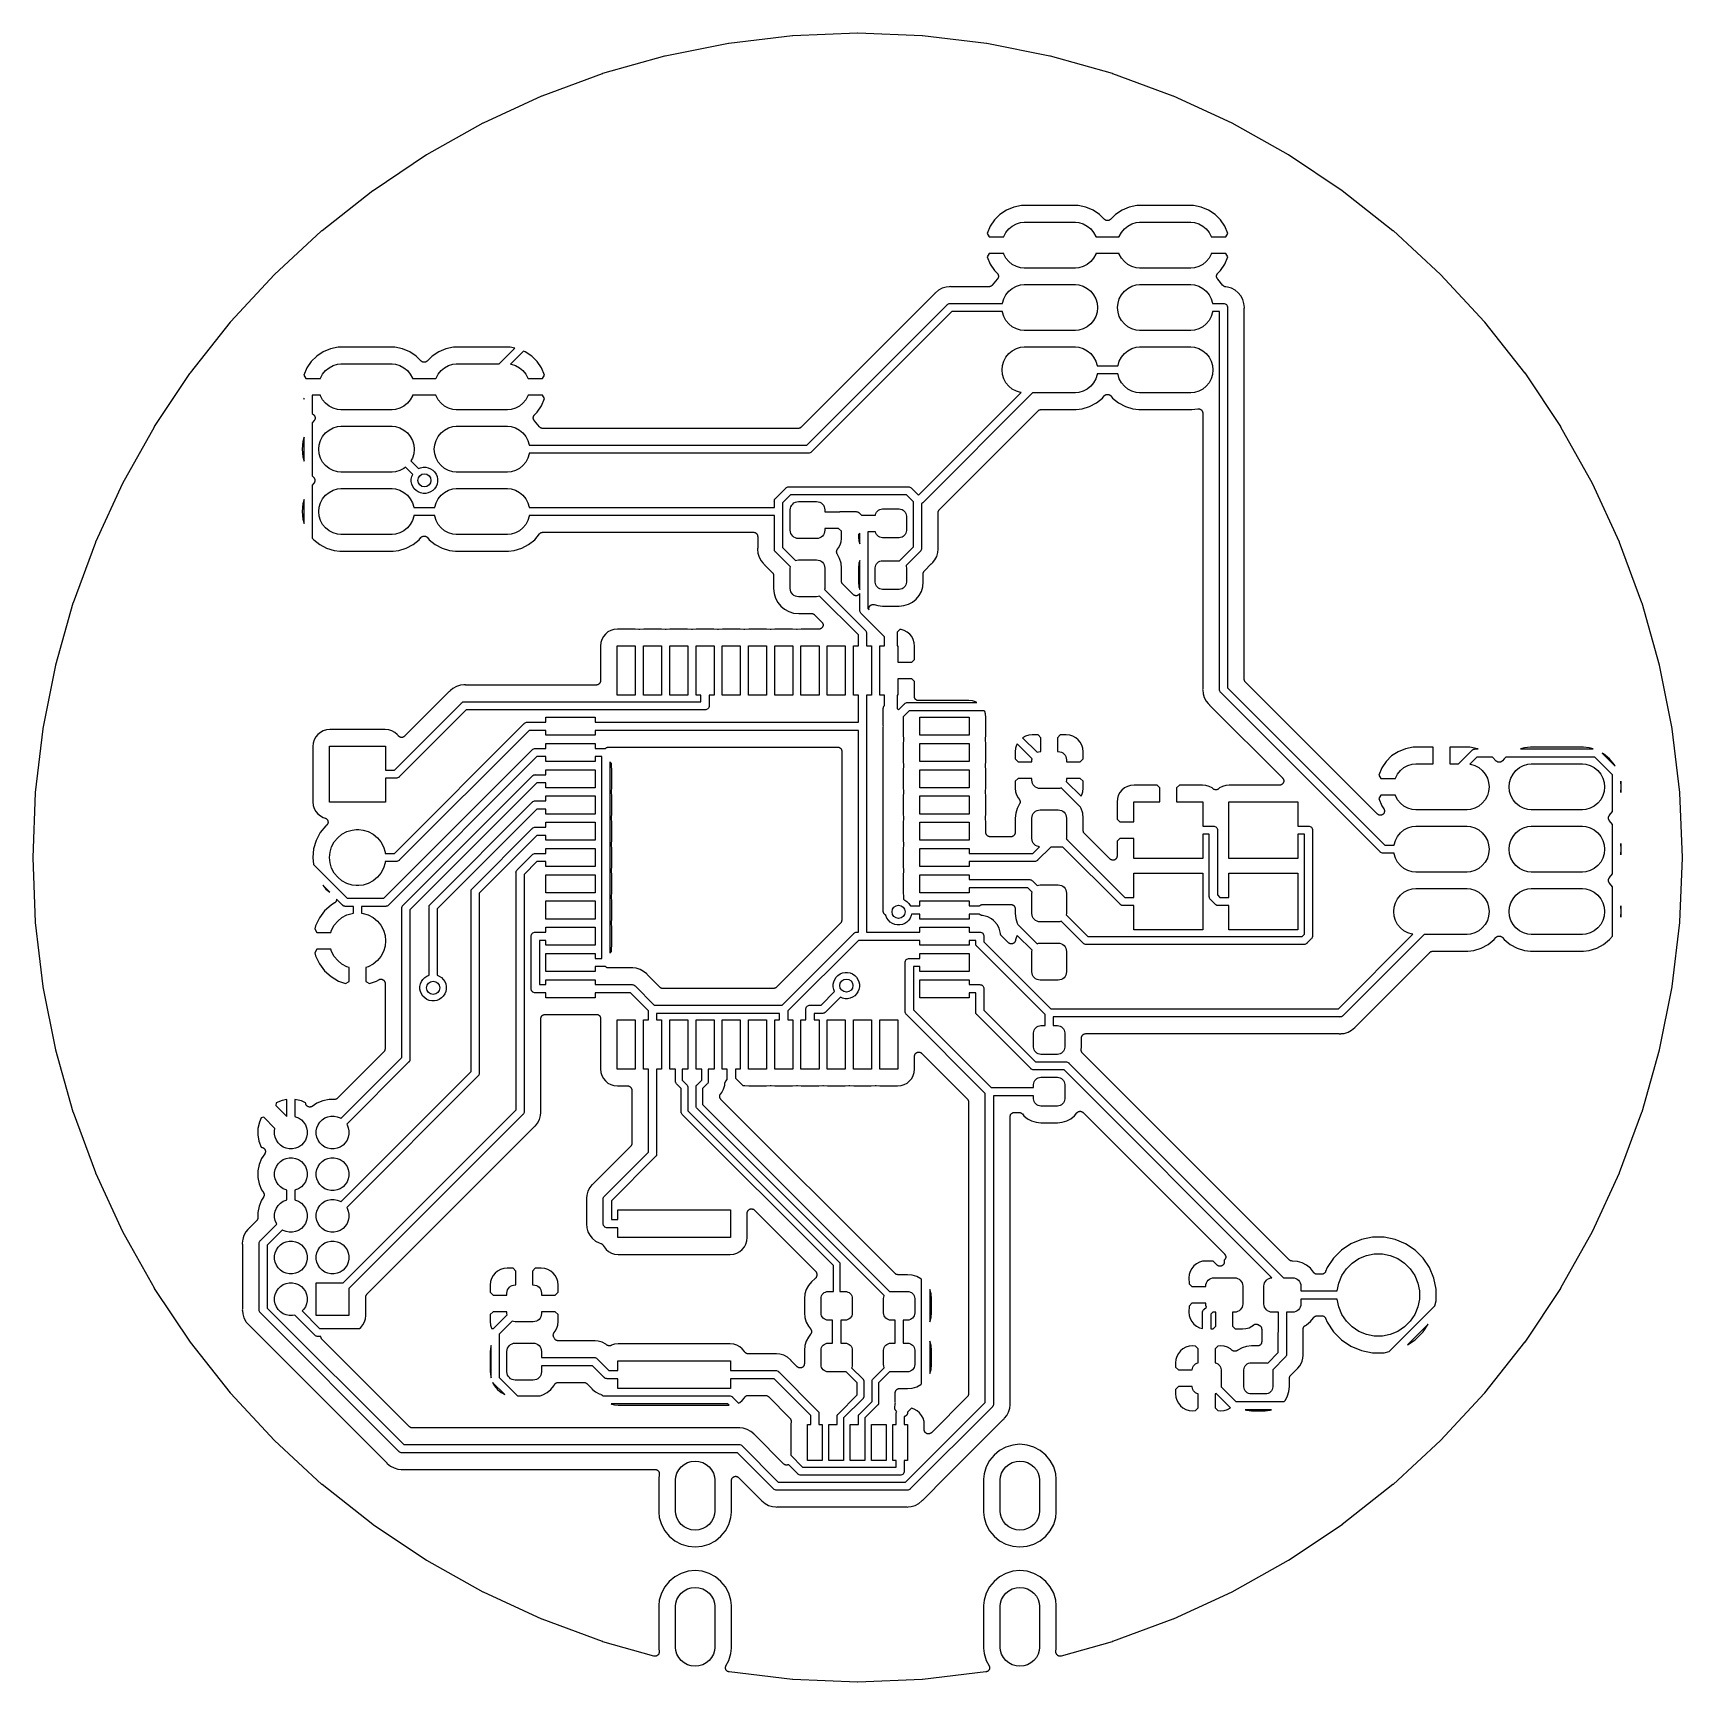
# Model space of a CAD drawing. Extents: x 123.4 to 173.6, y -130.1 to -79.9.
import ezdxf

# ---------------------------------------------------------------- set-up
doc = ezdxf.new("R2010")
doc.units = 0
doc.header["$MEASUREMENT"] = 0
doc.layers.add('BLACK', color=7, linetype='CONTINUOUS')

msp = doc.modelspace()

# ---------------------------------------------------------------- linework, layer by layer
at = {"layer": 'BLACK', "linetype": 'CONTINUOUS'}
for p, q in [((146.533, -79.9446), (148.495, -79.8676)), ((148.495, -79.8676), (148.497, -79.8675)), ((148.497, -79.8675), (148.501, -79.8678)), ((148.501, -79.8678), (148.505, -79.8676)), ((148.505, -79.8676), (150.467, -79.9446)), ((142.638, -80.5608), (144.563, -80.1778)), ((144.563, -80.1778), (144.565, -80.1774)), ((144.565, -80.1774), (144.569, -80.1771)), ((144.569, -80.1771), (144.573, -80.1762)), ((144.573, -80.1762), (146.523, -79.9454)), ((146.523, -79.9454), (146.525, -79.9452)), ((146.525, -79.9452), (146.529, -79.9452)), ((146.529, -79.9452), (146.533, -79.9446)), ((150.467, -79.9446), (150.469, -79.9447)), ((150.469, -79.9447), (150.473, -79.9453)), ((150.473, -79.9453), (150.477, -79.9454)), ((150.477, -79.9454), (152.427, -80.1762)), ((152.427, -80.1762), (152.428, -80.1764)), ((152.428, -80.1764), (152.432, -80.1774)), ((152.432, -80.1774), (152.437, -80.1778)), ((152.437, -80.1778), (154.362, -80.5608)), ((140.738, -81.0961), (142.628, -80.5631)), ((142.628, -80.5631), (142.63, -80.5627)), ((142.63, -80.5627), (142.634, -80.562)), ((142.634, -80.562), (142.638, -80.5608)), ((154.362, -80.5608), (154.364, -80.5612)), ((154.364, -80.5612), (154.368, -80.5624)), ((154.368, -80.5624), (154.372, -80.5631)), ((154.372, -80.5631), (156.262, -81.0961)), ((138.887, -81.7787), (140.729, -81.0992)), ((140.729, -81.0992), (140.731, -81.0986)), ((140.731, -81.0986), (140.735, -81.0976)), ((140.735, -81.0976), (140.738, -81.0961)), ((156.262, -81.0961), (156.263, -81.0966)), ((156.263, -81.0966), (156.267, -81.0981)), ((156.267, -81.0981), (156.271, -81.0992)), ((156.271, -81.0992), (158.113, -81.7787)), ((137.095, -82.6046), (138.878, -81.7826)), ((138.878, -81.7826), (138.879, -81.7818)), ((138.879, -81.7818), (138.883, -81.7805)), ((138.883, -81.7805), (138.887, -81.7787)), ((158.113, -81.7787), (158.115, -81.7794)), ((158.115, -81.7794), (158.118, -81.7812)), ((158.118, -81.7812), (158.122, -81.7826)), ((158.122, -81.7826), (159.905, -82.6046)), ((135.373, -83.5685), (137.086, -82.6091)), ((137.086, -82.6091), (137.087, -82.6082)), ((137.087, -82.6082), (137.091, -82.6066)), ((137.091, -82.6066), (137.095, -82.6046)), ((159.905, -82.6046), (159.907, -82.6053)), ((159.907, -82.6053), (159.911, -82.6074)), ((159.911, -82.6074), (159.914, -82.6091)), ((159.914, -82.6091), (161.627, -83.5685)), ((133.732, -84.6645), (135.364, -83.5737)), ((135.364, -83.5737), (135.366, -83.5727)), ((135.366, -83.5727), (135.369, -83.5708)), ((135.369, -83.5708), (135.373, -83.5685)), ((161.627, -83.5685), (161.629, -83.5693)), ((161.629, -83.5693), (161.632, -83.5717)), ((161.632, -83.5717), (161.636, -83.5737)), ((161.636, -83.5737), (163.268, -84.6645)), ((132.182, -85.8859), (133.723, -84.6704)), ((133.723, -84.6704), (133.725, -84.6693)), ((133.725, -84.6693), (133.728, -84.6671)), ((133.728, -84.6671), (133.732, -84.6645)), ((163.268, -84.6645), (163.27, -84.6655)), ((163.27, -84.6655), (163.273, -84.6681)), ((163.273, -84.6681), (163.277, -84.6704)), ((163.277, -84.6704), (164.818, -85.8859)), ((152.843, -85.3955), (152.675, -85.5631)), ((153.042, -85.264), (152.843, -85.3955)), ((153.262, -85.1737), (153.042, -85.264)), ((153.495, -85.128), (153.262, -85.1737)), ((155.225, -85.128), (153.495, -85.128)), ((155.458, -85.1737), (155.225, -85.128)), ((155.678, -85.264), (155.458, -85.1737)), ((155.877, -85.3955), (155.678, -85.264)), ((156.03, -85.5483), (155.877, -85.3955)), ((156.363, -85.3955), (156.21, -85.5483)), ((156.562, -85.264), (156.363, -85.3955)), ((156.782, -85.1737), (156.562, -85.264)), ((157.015, -85.128), (156.782, -85.1737)), ((158.745, -85.128), (157.015, -85.128)), ((158.978, -85.1737), (158.745, -85.128)), ((159.198, -85.264), (158.978, -85.1737)), ((159.397, -85.3955), (159.198, -85.264)), ((159.565, -85.5631), (159.397, -85.3955)), ((130.732, -87.2252), (132.156, -85.9094)), ((132.156, -85.9094), (132.174, -85.8924)), ((132.156, -85.9094), (132.156, -85.9094)), ((132.174, -85.8924), (132.175, -85.8912)), ((132.175, -85.8912), (132.179, -85.8887)), ((132.179, -85.8887), (132.182, -85.8859)), ((152.542, -85.7604), (152.451, -85.9783)), ((152.675, -85.5631), (152.542, -85.7604)), ((152.96, -86.0668), (153.025, -85.9452)), ((153.025, -85.9452), (153.113, -85.8386)), ((153.113, -85.8386), (153.219, -85.7512)), ((153.219, -85.7512), (153.341, -85.6862)), ((153.341, -85.6862), (153.473, -85.6461)), ((153.473, -85.6461), (153.576, -85.636)), ((153.576, -85.636), (155.144, -85.636)), ((155.144, -85.636), (155.247, -85.6461)), ((155.247, -85.6461), (155.379, -85.6862)), ((155.379, -85.6862), (155.501, -85.7512)), ((155.501, -85.7512), (155.607, -85.8386)), ((155.607, -85.8386), (155.695, -85.9452)), ((155.695, -85.9452), (155.76, -86.0668)), ((156.039, -85.5556), (156.03, -85.5483)), ((156.048, -85.563), (156.039, -85.5556)), ((156.049, -85.5634), (156.048, -85.563)), ((156.05, -85.564), (156.049, -85.5634)), ((156.06, -85.5694), (156.05, -85.564)), ((156.07, -85.5749), (156.06, -85.5694)), ((156.071, -85.5752), (156.07, -85.5749)), ((156.072, -85.5756), (156.071, -85.5752)), ((156.083, -85.5789), (156.072, -85.5756)), ((156.094, -85.5824), (156.083, -85.5789)), ((156.094, -85.5825), (156.094, -85.5824)), ((156.095, -85.5828), (156.094, -85.5825)), ((156.107, -85.5839), (156.095, -85.5828)), ((156.118, -85.5852), (156.107, -85.5839)), ((156.119, -85.5851), (156.118, -85.5852)), ((156.12, -85.5852), (156.119, -85.5851)), ((156.131, -85.5841), (156.12, -85.5852)), ((156.143, -85.5831), (156.131, -85.5841)), ((156.144, -85.5829), (156.143, -85.5831)), ((156.145, -85.5828), (156.144, -85.5829)), ((156.156, -85.5794), (156.145, -85.5828)), ((156.167, -85.5763), (156.156, -85.5794)), ((156.168, -85.5759), (156.167, -85.5763)), ((156.179, -85.5702), (156.168, -85.5756)), ((156.168, -85.5756), (156.168, -85.5759)), ((156.189, -85.5649), (156.179, -85.5702)), ((156.19, -85.564), (156.189, -85.5644)), ((156.189, -85.5644), (156.189, -85.5649)), ((156.199, -85.5567), (156.19, -85.564)), ((156.208, -85.5495), (156.199, -85.5567)), ((156.209, -85.5483), (156.208, -85.5495)), ((156.21, -85.5483), (156.209, -85.5483)), ((156.209, -85.5483), (156.209, -85.5483)), ((156.209, -85.5483), (156.209, -85.5483)), ((156.48, -86.0668), (156.545, -85.9452)), ((156.545, -85.9452), (156.633, -85.8386)), ((156.633, -85.8386), (156.739, -85.7512)), ((156.739, -85.7512), (156.861, -85.6862)), ((156.861, -85.6862), (156.993, -85.6461)), ((156.993, -85.6461), (157.096, -85.636)), ((157.096, -85.636), (158.664, -85.636)), ((158.664, -85.636), (158.767, -85.6461)), ((158.767, -85.6461), (158.899, -85.6862)), ((158.899, -85.6862), (159.021, -85.7512)), ((159.021, -85.7512), (159.127, -85.8386)), ((159.127, -85.8386), (159.215, -85.9452)), ((159.215, -85.9452), (159.28, -86.0668)), ((159.698, -85.7604), (159.565, -85.5631)), ((159.789, -85.9783), (159.698, -85.7604)), ((164.818, -85.8859), (164.82, -85.887)), ((164.82, -85.887), (164.823, -85.8899)), ((164.823, -85.8899), (164.826, -85.8924)), ((164.826, -85.8924), (166.268, -87.2252)), ((152.451, -85.9783), (152.513, -86.082)), ((152.513, -86.082), (152.956, -86.082)), ((152.956, -86.082), (152.96, -86.0668)), ((155.76, -86.0668), (155.764, -86.082)), ((155.764, -86.082), (156.476, -86.082)), ((156.476, -86.082), (156.48, -86.0668)), ((159.28, -86.0668), (159.284, -86.082)), ((159.284, -86.082), (159.727, -86.082)), ((159.727, -86.082), (159.789, -85.9783)), ((152.513, -86.59), (152.451, -86.6937)), ((152.451, -86.6937), (152.542, -86.9116)), ((152.956, -86.59), (152.513, -86.59)), ((152.542, -86.9116), (152.675, -87.1089)), ((152.96, -86.6052), (152.956, -86.59)), ((153.025, -86.7268), (152.96, -86.6052)), ((153.113, -86.8334), (153.025, -86.7268)), ((153.219, -86.9208), (153.113, -86.8334)), ((153.341, -86.9858), (153.219, -86.9208)), ((155.501, -86.9208), (155.379, -86.9858)), ((155.607, -86.8334), (155.501, -86.9208)), ((155.695, -86.7268), (155.607, -86.8334)), ((155.76, -86.6052), (155.695, -86.7268)), ((155.764, -86.59), (155.76, -86.6052)), ((156.476, -86.59), (155.764, -86.59)), ((156.48, -86.6052), (156.476, -86.59)), ((156.545, -86.7268), (156.48, -86.6052)), ((156.633, -86.8334), (156.545, -86.7268)), ((156.739, -86.9208), (156.633, -86.8334)), ((156.861, -86.9858), (156.739, -86.9208)), ((159.021, -86.9208), (158.899, -86.9858)), ((159.127, -86.8334), (159.021, -86.9208)), ((159.215, -86.7268), (159.127, -86.8334)), ((159.28, -86.6052), (159.215, -86.7268)), ((159.284, -86.59), (159.28, -86.6052)), ((159.727, -86.59), (159.284, -86.59)), ((159.565, -87.1089), (159.698, -86.9116)), ((159.698, -86.9116), (159.789, -86.6937)), ((159.789, -86.6937), (159.727, -86.59)), ((129.392, -88.674), (130.725, -87.2322)), ((130.725, -87.2322), (130.726, -87.2309)), ((130.726, -87.2309), (130.729, -87.2282)), ((130.729, -87.2282), (130.732, -87.2252)), ((152.754, -87.3754), (152.605, -87.5566)), ((152.675, -87.1089), (152.758, -87.1916)), ((152.758, -87.3719), (152.754, -87.3754)), ((152.758, -87.1916), (152.759, -87.1929)), ((152.762, -87.3669), (152.758, -87.3719)), ((152.759, -87.1929), (152.763, -87.1976)), ((152.766, -87.3624), (152.762, -87.3669)), ((152.763, -87.1976), (152.767, -87.2019)), ((152.77, -87.3574), (152.766, -87.3624)), ((152.767, -87.2019), (152.771, -87.2072)), ((152.774, -87.3528), (152.77, -87.3574)), ((152.771, -87.2072), (152.775, -87.2122)), ((152.777, -87.3471), (152.774, -87.3528)), ((152.775, -87.2122), (152.777, -87.2176)), ((152.777, -87.2176), (152.781, -87.2226)), ((152.78, -87.3418), (152.777, -87.3471)), ((152.783, -87.3363), (152.78, -87.3418)), ((152.781, -87.2226), (152.783, -87.2285)), ((152.783, -87.2285), (152.786, -87.2342)), ((152.785, -87.331), (152.783, -87.3363)), ((152.787, -87.3249), (152.785, -87.331)), ((152.786, -87.2342), (152.788, -87.2399)), ((152.79, -87.3189), (152.787, -87.3249)), ((152.788, -87.2399), (152.79, -87.2455)), ((152.79, -87.2455), (152.791, -87.2518)), ((152.791, -87.313), (152.79, -87.3189)), ((152.791, -87.2518), (152.793, -87.258)), ((152.793, -87.3073), (152.791, -87.313)), ((152.793, -87.258), (152.794, -87.2639)), ((152.795, -87.2946), (152.793, -87.3009)), ((152.793, -87.3009), (152.793, -87.3073)), ((152.794, -87.2639), (152.795, -87.2698)), ((152.795, -87.2698), (152.795, -87.2763)), ((152.795, -87.2763), (152.795, -87.2827)), ((152.795, -87.2827), (152.795, -87.2886)), ((152.795, -87.2886), (152.795, -87.2946)), ((153.473, -87.0259), (153.341, -86.9858)), ((153.576, -87.036), (153.473, -87.0259)), ((155.144, -87.036), (153.576, -87.036)), ((155.247, -87.0259), (155.144, -87.036)), ((155.379, -86.9858), (155.247, -87.0259)), ((156.993, -87.0259), (156.861, -86.9858)), ((157.096, -87.036), (156.993, -87.0259)), ((158.664, -87.036), (157.096, -87.036)), ((158.767, -87.0259), (158.664, -87.036)), ((158.899, -86.9858), (158.767, -87.0259)), ((159.445, -87.2681), (159.447, -87.2622)), ((159.445, -87.2745), (159.445, -87.2681)), ((159.445, -87.2809), (159.445, -87.2745)), ((159.445, -87.2869), (159.445, -87.2809)), ((159.445, -87.2929), (159.445, -87.2869)), ((159.446, -87.2992), (159.445, -87.2929)), ((159.447, -87.3056), (159.446, -87.2992)), ((159.447, -87.2562), (159.449, -87.2501)), ((159.447, -87.2622), (159.447, -87.2562)), ((159.449, -87.3113), (159.447, -87.3056)), ((159.449, -87.2501), (159.45, -87.2438)), ((159.45, -87.3172), (159.449, -87.3113)), ((159.45, -87.2438), (159.453, -87.2383)), ((159.452, -87.3232), (159.45, -87.3172)), ((159.454, -87.3293), (159.452, -87.3232)), ((159.453, -87.2383), (159.455, -87.2326)), ((159.457, -87.3347), (159.454, -87.3293)), ((159.455, -87.2326), (159.458, -87.2269)), ((159.459, -87.3402), (159.457, -87.3347)), ((159.458, -87.2269), (159.46, -87.221)), ((159.462, -87.3456), (159.459, -87.3402)), ((159.46, -87.221), (159.463, -87.216)), ((159.465, -87.3513), (159.462, -87.3456)), ((159.463, -87.216), (159.466, -87.2107)), ((159.469, -87.356), (159.465, -87.3513)), ((159.466, -87.2107), (159.47, -87.2058)), ((159.472, -87.361), (159.469, -87.356)), ((159.47, -87.2058), (159.474, -87.2005)), ((159.477, -87.3656), (159.472, -87.361)), ((159.474, -87.2005), (159.478, -87.1963)), ((159.481, -87.3706), (159.477, -87.3656)), ((159.478, -87.1963), (159.482, -87.1916)), ((159.485, -87.3745), (159.481, -87.3706)), ((159.482, -87.1916), (159.565, -87.1089)), ((159.487, -87.3758), (159.485, -87.3745)), ((159.639, -87.5609), (159.487, -87.3758)), ((166.268, -87.2252), (166.269, -87.2264)), ((166.269, -87.2264), (166.272, -87.2295)), ((166.272, -87.2295), (166.275, -87.2322)), ((166.275, -87.2322), (167.608, -88.674)), ((150.848, -87.8148), (146.779, -91.8838)), ((150.851, -87.8107), (150.848, -87.8148)), ((150.855, -87.8069), (150.851, -87.8107)), ((150.856, -87.8056), (150.855, -87.8069)), ((150.872, -87.7862), (150.856, -87.8056)), ((150.968, -87.7071), (150.872, -87.7862)), ((151.078, -87.6484), (150.968, -87.7071)), ((151.198, -87.6122), (151.078, -87.6484)), ((151.297, -87.6024), (151.198, -87.6122)), ((151.322, -87.5999), (151.297, -87.6024)), ((151.297, -87.6024), (151.297, -87.6024)), ((151.346, -87.6024), (151.322, -87.5999)), ((151.352, -87.6024), (151.346, -87.6024)), ((151.357, -87.603), (151.352, -87.6024)), ((151.359, -87.603), (151.357, -87.603)), ((152.507, -87.603), (151.359, -87.603)), ((152.512, -87.6025), (152.507, -87.603)), ((152.518, -87.6025), (152.512, -87.6025)), ((152.525, -87.6012), (152.518, -87.6025)), ((152.531, -87.6006), (152.525, -87.6012)), ((152.537, -87.599), (152.531, -87.6006)), ((152.542, -87.5979), (152.537, -87.599)), ((152.549, -87.5954), (152.542, -87.5979)), ((152.555, -87.5934), (152.549, -87.5954)), ((152.56, -87.5908), (152.555, -87.5934)), ((152.565, -87.5887), (152.56, -87.5908)), ((152.571, -87.585), (152.565, -87.5887)), ((152.577, -87.5818), (152.571, -87.585)), ((152.581, -87.5783), (152.577, -87.5818)), ((152.586, -87.5752), (152.581, -87.5783)), ((152.591, -87.5704), (152.586, -87.5752)), ((152.596, -87.5661), (152.591, -87.5704)), ((152.6, -87.5618), (152.596, -87.5661)), ((152.604, -87.5579), (152.6, -87.5618)), ((152.605, -87.5566), (152.604, -87.5579)), ((152.96, -87.9668), (153.025, -87.8452)), ((153.025, -87.8452), (153.113, -87.7386)), ((153.113, -87.7386), (153.219, -87.6512)), ((153.219, -87.6512), (153.341, -87.5862)), ((153.341, -87.5862), (153.473, -87.5461)), ((153.473, -87.5461), (153.576, -87.536)), ((153.576, -87.536), (155.144, -87.536)), ((155.144, -87.536), (155.247, -87.5461)), ((155.247, -87.5461), (155.379, -87.5862)), ((155.379, -87.5862), (155.501, -87.6512)), ((155.501, -87.6512), (155.607, -87.7386)), ((155.607, -87.7386), (155.695, -87.8452)), ((155.695, -87.8452), (155.76, -87.9668)), ((156.48, -87.9668), (156.545, -87.8452)), ((156.545, -87.8452), (156.633, -87.7386)), ((156.633, -87.7386), (156.739, -87.6512)), ((156.739, -87.6512), (156.861, -87.5862)), ((156.861, -87.5862), (156.993, -87.5461)), ((156.993, -87.5461), (157.096, -87.536)), ((157.096, -87.536), (158.664, -87.536)), ((158.664, -87.536), (158.767, -87.5461)), ((158.767, -87.5461), (158.899, -87.5862)), ((158.899, -87.5862), (159.021, -87.6512)), ((159.021, -87.6512), (159.127, -87.7386)), ((159.127, -87.7386), (159.215, -87.8452)), ((159.215, -87.8452), (159.28, -87.9668)), ((159.647, -87.5692), (159.639, -87.5609)), ((159.655, -87.5776), (159.647, -87.5692)), ((159.656, -87.578), (159.655, -87.5776)), ((159.656, -87.5785), (159.656, -87.578)), ((159.666, -87.585), (159.656, -87.5785)), ((159.676, -87.5916), (159.666, -87.585)), ((159.676, -87.5919), (159.676, -87.5916)), ((159.677, -87.5923), (159.676, -87.5919)), ((159.688, -87.5968), (159.677, -87.5923)), ((159.698, -87.6014), (159.688, -87.5968)), ((159.699, -87.6015), (159.698, -87.6014)), ((159.7, -87.6018), (159.699, -87.6015)), ((159.711, -87.6041), (159.7, -87.6018)), ((159.723, -87.6066), (159.711, -87.6041)), ((159.724, -87.6067), (159.723, -87.6066)), ((159.779, -87.6122), (159.724, -87.6067)), ((159.724, -87.6067), (159.724, -87.6067)), ((159.724, -87.6067), (159.724, -87.6067)), ((159.724, -87.6067), (159.724, -87.6067)), ((159.899, -87.6484), (159.779, -87.6122)), ((160.009, -87.7071), (159.899, -87.6484)), ((160.105, -87.7862), (160.009, -87.7071)), ((160.184, -87.8826), (160.105, -87.7862)), ((160.243, -87.9926), (160.184, -87.8826)), ((146.952, -92.429), (151.229, -88.1519)), ((151.373, -88.361), (147.096, -92.638)), ((151.229, -88.1519), (151.233, -88.1472)), ((151.233, -88.1472), (151.238, -88.1433)), ((151.238, -88.1433), (151.252, -88.1316)), ((151.238, -88.1433), (151.238, -88.1433)), ((151.252, -88.1316), (151.274, -88.12)), ((151.274, -88.12), (151.297, -88.1128)), ((151.297, -88.1128), (151.315, -88.111)), ((151.315, -88.111), (151.322, -88.1104)), ((151.315, -88.111), (151.315, -88.111)), ((151.322, -88.1104), (151.328, -88.111)), ((151.328, -88.111), (152.919, -88.111)), ((152.919, -88.361), (151.373, -88.361)), ((152.919, -88.111), (152.92, -88.0988)), ((152.92, -88.3732), (152.919, -88.361)), ((152.92, -88.0988), (152.96, -87.9668)), ((152.96, -88.5052), (152.92, -88.3732)), ((155.76, -87.9668), (155.8, -88.0988)), ((155.8, -88.3732), (155.76, -88.5052)), ((155.8, -88.0988), (155.813, -88.236)), ((155.813, -88.236), (155.8, -88.3732)), ((156.427, -88.236), (156.44, -88.0988)), ((156.44, -88.3732), (156.427, -88.236)), ((156.44, -88.0988), (156.48, -87.9668)), ((156.48, -88.5052), (156.44, -88.3732)), ((159.28, -87.9668), (159.32, -88.0988)), ((159.32, -88.3732), (159.28, -88.5052)), ((159.32, -88.0988), (159.321, -88.111)), ((159.321, -88.361), (159.32, -88.3732)), ((159.321, -88.111), (159.649, -88.111)), ((159.53, -88.361), (159.321, -88.361)), ((159.53, -99.8725), (159.53, -88.361)), ((159.649, -88.111), (159.655, -88.1104)), ((159.655, -88.1104), (159.661, -88.111)), ((159.661, -88.111), (159.661, -88.111)), ((159.661, -88.111), (159.68, -88.1128)), ((159.68, -88.1128), (159.703, -88.12)), ((159.703, -88.12), (159.725, -88.1316)), ((159.725, -88.1316), (159.744, -88.1472)), ((159.744, -88.1472), (159.76, -88.1662)), ((159.76, -88.1662), (159.771, -88.1879)), ((159.771, -88.1879), (159.778, -88.2115)), ((159.778, -88.2115), (159.78, -88.2218)), ((159.78, -88.2218), (159.781, -88.236)), ((159.781, -88.236), (159.78, -88.2421)), ((159.78, -88.2421), (159.78, -99.8268)), ((160.279, -88.1119), (160.243, -87.9926)), ((160.291, -88.236), (160.279, -88.1119)), ((160.288, -88.2716), (160.289, -88.2662)), ((160.288, -88.2733), (160.288, -88.2716)), ((160.288, -99.5638), (160.288, -88.2733)), ((160.289, -88.2609), (160.291, -88.236)), ((160.289, -88.2662), (160.289, -88.2609)), ((128.17, -90.2235), (129.386, -88.6816)), ((129.386, -88.6816), (129.387, -88.6802)), ((129.387, -88.6802), (129.39, -88.6773)), ((129.39, -88.6773), (129.392, -88.674)), ((153.025, -88.6268), (152.96, -88.5052)), ((153.113, -88.7334), (153.025, -88.6268)), ((153.219, -88.8208), (153.113, -88.7334)), ((153.341, -88.8858), (153.219, -88.8208)), ((153.473, -88.9259), (153.341, -88.8858)), ((153.576, -88.936), (153.473, -88.9259)), ((155.144, -88.936), (153.576, -88.936)), ((155.247, -88.9259), (155.144, -88.936)), ((155.379, -88.8858), (155.247, -88.9259)), ((155.501, -88.8208), (155.379, -88.8858)), ((155.607, -88.7334), (155.501, -88.8208)), ((155.695, -88.6268), (155.607, -88.7334)), ((155.76, -88.5052), (155.695, -88.6268)), ((156.545, -88.6268), (156.48, -88.5052)), ((156.633, -88.7334), (156.545, -88.6268)), ((156.739, -88.8208), (156.633, -88.7334)), ((156.861, -88.8858), (156.739, -88.8208)), ((156.993, -88.9259), (156.861, -88.8858)), ((157.096, -88.936), (156.993, -88.9259)), ((158.664, -88.936), (157.096, -88.936)), ((158.767, -88.9259), (158.664, -88.936)), ((158.899, -88.8858), (158.767, -88.9259)), ((159.021, -88.8208), (158.899, -88.8858)), ((159.127, -88.7334), (159.021, -88.8208)), ((159.215, -88.6268), (159.127, -88.7334)), ((159.28, -88.5052), (159.215, -88.6268)), ((167.608, -88.674), (167.609, -88.6753)), ((167.609, -88.6753), (167.611, -88.6786)), ((167.611, -88.6786), (167.614, -88.6816)), ((167.614, -88.6816), (168.83, -90.2235)), ((132.667, -89.446), (132.434, -89.4917)), ((134.397, -89.446), (132.667, -89.446)), ((134.63, -89.4917), (134.397, -89.446)), ((136.187, -89.446), (135.954, -89.4917)), ((137.917, -89.446), (136.187, -89.446)), ((138.056, -89.4732), (137.917, -89.446)), ((153.341, -89.4862), (153.473, -89.4461)), ((153.473, -89.4461), (153.576, -89.436)), ((153.576, -89.436), (155.144, -89.436)), ((155.144, -89.436), (155.247, -89.4461)), ((155.247, -89.4461), (155.379, -89.4862)), ((156.861, -89.4862), (156.993, -89.4461)), ((156.993, -89.4461), (157.096, -89.436)), ((157.096, -89.436), (158.664, -89.436)), ((158.664, -89.436), (158.767, -89.4461)), ((158.767, -89.4461), (158.899, -89.4862)), ((131.847, -89.8811), (131.714, -90.0784)), ((132.015, -89.7135), (131.847, -89.8811)), ((132.214, -89.582), (132.015, -89.7135)), ((132.434, -89.4917), (132.214, -89.582)), ((132.513, -90.0042), (132.645, -89.9641)), ((132.645, -89.9641), (132.748, -89.954)), ((132.748, -89.954), (134.316, -89.954)), ((134.316, -89.954), (134.419, -89.9641)), ((134.419, -89.9641), (134.551, -90.0042)), ((134.85, -89.582), (134.63, -89.4917)), ((135.049, -89.7135), (134.85, -89.582)), ((135.202, -89.8663), (135.049, -89.7135)), ((135.211, -89.8736), (135.202, -89.8663)), ((135.22, -89.881), (135.211, -89.8736)), ((135.221, -89.8814), (135.22, -89.881)), ((135.222, -89.882), (135.221, -89.8814)), ((135.232, -89.8874), (135.222, -89.882)), ((135.242, -89.8929), (135.232, -89.8874)), ((135.243, -89.8932), (135.242, -89.8929)), ((135.244, -89.8936), (135.243, -89.8932)), ((135.255, -89.8969), (135.244, -89.8936)), ((135.266, -89.9004), (135.255, -89.8969)), ((135.266, -89.9005), (135.266, -89.9004)), ((135.267, -89.9008), (135.266, -89.9005)), ((135.279, -89.9019), (135.267, -89.9008)), ((135.29, -89.9032), (135.279, -89.9019)), ((135.291, -89.9031), (135.29, -89.9032)), ((135.292, -89.9032), (135.291, -89.9031)), ((135.303, -89.9021), (135.292, -89.9032)), ((135.315, -89.9011), (135.303, -89.9021)), ((135.316, -89.9009), (135.315, -89.9011)), ((135.317, -89.9008), (135.316, -89.9009)), ((135.328, -89.8974), (135.317, -89.9008)), ((135.339, -89.8943), (135.328, -89.8974)), ((135.34, -89.8939), (135.339, -89.8943)), ((135.351, -89.8882), (135.34, -89.8936)), ((135.34, -89.8936), (135.34, -89.8939)), ((135.361, -89.8829), (135.351, -89.8882)), ((135.362, -89.882), (135.361, -89.8824)), ((135.361, -89.8824), (135.361, -89.8829)), ((135.371, -89.8747), (135.362, -89.882)), ((135.38, -89.8675), (135.371, -89.8747)), ((135.381, -89.8663), (135.38, -89.8675)), ((135.382, -89.8663), (135.381, -89.8663)), ((135.381, -89.8663), (135.381, -89.8663)), ((135.381, -89.8663), (135.381, -89.8663)), ((135.535, -89.7135), (135.382, -89.8663)), ((135.734, -89.582), (135.535, -89.7135)), ((135.954, -89.4917), (135.734, -89.582)), ((136.033, -90.0042), (136.165, -89.9641)), ((136.165, -89.9641), (136.268, -89.954)), ((136.268, -89.954), (137.575, -89.954)), ((137.575, -89.954), (138.056, -89.4732)), ((138.321, -89.5617), (137.92, -89.9623)), ((137.92, -89.9623), (137.939, -89.9641)), ((137.939, -89.9641), (138.071, -90.0042)), ((138.37, -89.582), (138.321, -89.5617)), ((138.569, -89.7135), (138.37, -89.582)), ((138.737, -89.8811), (138.569, -89.7135)), ((138.87, -90.0784), (138.737, -89.8811)), ((152.92, -89.9988), (152.96, -89.8668)), ((152.96, -89.8668), (153.025, -89.7452)), ((153.025, -89.7452), (153.113, -89.6386)), ((153.113, -89.6386), (153.219, -89.5512)), ((153.219, -89.5512), (153.341, -89.4862)), ((155.379, -89.4862), (155.501, -89.5512)), ((155.501, -89.5512), (155.607, -89.6386)), ((155.607, -89.6386), (155.695, -89.7452)), ((155.695, -89.7452), (155.76, -89.8668)), ((155.76, -89.8668), (155.8, -89.9988)), ((156.44, -89.9988), (156.48, -89.8668)), ((156.48, -89.8668), (156.545, -89.7452)), ((156.545, -89.7452), (156.633, -89.6386)), ((156.633, -89.6386), (156.739, -89.5512)), ((156.739, -89.5512), (156.861, -89.4862)), ((158.899, -89.4862), (159.021, -89.5512)), ((159.021, -89.5512), (159.127, -89.6386)), ((159.127, -89.6386), (159.215, -89.7452)), ((159.215, -89.7452), (159.28, -89.8668)), ((159.28, -89.8668), (159.32, -89.9988)), ((127.074, -91.8641), (128.152, -90.2501)), ((128.152, -90.2501), (128.164, -90.2316)), ((128.152, -90.2501), (128.152, -90.2501)), ((128.164, -90.2316), (128.165, -90.2301)), ((128.165, -90.2301), (128.168, -90.2269)), ((128.168, -90.2269), (128.17, -90.2235)), ((131.714, -90.0784), (131.623, -90.2963)), ((131.623, -90.2963), (131.685, -90.4)), ((131.685, -90.4), (132.128, -90.4)), ((132.128, -90.4), (132.132, -90.3848)), ((132.132, -90.3848), (132.197, -90.2632)), ((132.197, -90.2632), (132.285, -90.1566)), ((132.285, -90.1566), (132.391, -90.0692)), ((132.391, -90.0692), (132.513, -90.0042)), ((134.551, -90.0042), (134.673, -90.0692)), ((134.673, -90.0692), (134.779, -90.1566)), ((134.779, -90.1566), (134.867, -90.2632)), ((134.867, -90.2632), (134.932, -90.3848)), ((134.932, -90.3848), (134.936, -90.4)), ((134.936, -90.4), (135.648, -90.4)), ((135.648, -90.4), (135.652, -90.3848)), ((135.652, -90.3848), (135.717, -90.2632)), ((135.717, -90.2632), (135.805, -90.1566)), ((135.805, -90.1566), (135.911, -90.0692)), ((135.911, -90.0692), (136.033, -90.0042)), ((138.071, -90.0042), (138.193, -90.0692)), ((138.193, -90.0692), (138.299, -90.1566)), ((138.299, -90.1566), (138.387, -90.2632)), ((138.387, -90.2632), (138.452, -90.3848)), ((138.452, -90.3848), (138.456, -90.4)), ((138.456, -90.4), (138.899, -90.4)), ((138.961, -90.2963), (138.87, -90.0784)), ((138.899, -90.4), (138.961, -90.2963)), ((152.907, -90.136), (152.92, -89.9988)), ((152.92, -90.2732), (152.907, -90.136)), ((152.96, -90.4052), (152.92, -90.2732)), ((153.025, -90.5268), (152.96, -90.4052)), ((155.76, -90.4052), (155.695, -90.5268)), ((155.8, -90.2732), (155.76, -90.4052)), ((155.8, -89.9988), (155.801, -90.011)), ((155.801, -90.261), (155.8, -90.2732)), ((155.801, -90.011), (156.439, -90.011)), ((156.439, -90.261), (155.801, -90.261)), ((156.439, -90.011), (156.44, -89.9988)), ((156.44, -90.2732), (156.439, -90.261)), ((156.48, -90.4052), (156.44, -90.2732)), ((156.545, -90.5268), (156.48, -90.4052)), ((159.28, -90.4052), (159.215, -90.5268)), ((159.32, -90.2732), (159.28, -90.4052)), ((159.32, -89.9988), (159.333, -90.136)), ((159.333, -90.136), (159.32, -90.2732)), ((168.83, -90.2235), (168.831, -90.2249)), ((168.831, -90.2249), (168.833, -90.2284)), ((168.833, -90.2284), (168.836, -90.2316)), ((168.836, -90.2316), (169.926, -91.8641)), ((132.128, -90.908), (131.882, -90.908)), ((131.882, -90.908), (131.882, -91.4618)), ((132.132, -90.9232), (132.128, -90.908)), ((132.197, -91.0448), (132.132, -90.9232)), ((134.932, -90.9232), (134.867, -91.0448)), ((134.936, -90.908), (134.932, -90.9232)), ((135.648, -90.908), (134.936, -90.908)), ((135.652, -90.9232), (135.648, -90.908)), ((135.717, -91.0448), (135.652, -90.9232)), ((138.452, -90.9232), (138.387, -91.0448)), ((138.456, -90.908), (138.452, -90.9232)), ((138.899, -90.908), (138.456, -90.908)), ((138.961, -91.0117), (138.899, -90.908)), ((150.36, -93.9589), (153.492, -90.8277)), ((153.837, -90.836), (150.486, -94.1867)), ((153.113, -90.6334), (153.025, -90.5268)), ((153.219, -90.7208), (153.113, -90.6334)), ((153.341, -90.7858), (153.219, -90.7208)), ((153.473, -90.8259), (153.341, -90.7858)), ((153.492, -90.8277), (153.473, -90.8259)), ((155.144, -90.836), (153.837, -90.836)), ((155.247, -90.8259), (155.144, -90.836)), ((155.379, -90.7858), (155.247, -90.8259)), ((155.501, -90.7208), (155.379, -90.7858)), ((155.607, -90.6334), (155.501, -90.7208)), ((155.695, -90.5268), (155.607, -90.6334)), ((155.968, -90.9943), (156.022, -90.9291)), ((156.022, -90.9283), (156.023, -90.9278)), ((156.022, -90.9284), (156.022, -90.9283)), ((156.022, -90.9283), (156.022, -90.9283)), ((156.022, -90.9291), (156.022, -90.9284)), ((156.023, -90.9278), (156.032, -90.9193)), ((156.032, -90.9193), (156.04, -90.911)), ((156.04, -90.9107), (156.041, -90.9105)), ((156.04, -90.911), (156.04, -90.9107)), ((156.041, -90.9105), (156.051, -90.9039)), ((156.051, -90.9039), (156.061, -90.8973)), ((156.061, -90.8972), (156.062, -90.897)), ((156.061, -90.8973), (156.061, -90.8972)), ((156.062, -90.897), (156.073, -90.8925)), ((156.073, -90.8925), (156.084, -90.888)), ((156.084, -90.8879), (156.085, -90.8877)), ((156.084, -90.888), (156.084, -90.8879)), ((156.085, -90.8877), (156.096, -90.8856)), ((156.096, -90.8856), (156.108, -90.8832)), ((156.108, -90.8832), (156.108, -90.8832)), ((156.108, -90.8832), (156.109, -90.8832)), ((156.109, -90.8832), (156.121, -90.8833)), ((156.121, -90.8833), (156.133, -90.8833)), ((156.133, -90.8833), (156.133, -90.8834)), ((156.133, -90.8834), (156.134, -90.8834)), ((156.134, -90.8834), (156.145, -90.8859)), ((156.145, -90.8859), (156.157, -90.8882)), ((156.157, -90.8882), (156.158, -90.8884)), ((156.158, -90.8884), (156.158, -90.8885)), ((156.158, -90.8885), (156.169, -90.8931)), ((156.169, -90.8931), (156.18, -90.8978)), ((156.18, -90.8978), (156.18, -90.898)), ((156.18, -90.898), (156.181, -90.8982)), ((156.181, -90.8982), (156.191, -90.9048)), ((156.191, -90.9048), (156.201, -90.9116)), ((156.201, -90.9116), (156.201, -90.9119)), ((156.201, -90.9119), (156.201, -90.9121)), ((156.201, -90.9121), (156.21, -90.9206)), ((156.21, -90.9206), (156.218, -90.9291)), ((156.218, -90.9291), (156.272, -90.9943)), ((156.633, -90.6334), (156.545, -90.5268)), ((156.739, -90.7208), (156.633, -90.6334)), ((156.861, -90.7858), (156.739, -90.7208)), ((156.993, -90.8259), (156.861, -90.7858)), ((157.096, -90.836), (156.993, -90.8259)), ((158.664, -90.836), (157.096, -90.836)), ((158.767, -90.8259), (158.664, -90.836)), ((158.899, -90.7858), (158.767, -90.8259)), ((159.021, -90.7208), (158.899, -90.7858)), ((159.127, -90.6334), (159.021, -90.7208)), ((159.215, -90.5268), (159.127, -90.6334)), ((131.632, -90.9966), (131.623, -91.0117)), ((131.623, -91.0117), (131.632, -91.0333)), ((131.632, -91.0333), (131.632, -90.9966)), ((131.882, -91.4618), (131.93, -91.5096)), ((132.285, -91.1514), (132.197, -91.0448)), ((132.391, -91.2388), (132.285, -91.1514)), ((132.513, -91.3038), (132.391, -91.2388)), ((132.645, -91.3439), (132.513, -91.3038)), ((132.748, -91.354), (132.645, -91.3439)), ((134.316, -91.354), (132.748, -91.354)), ((134.419, -91.3439), (134.316, -91.354)), ((134.551, -91.3038), (134.419, -91.3439)), ((134.673, -91.2388), (134.551, -91.3038)), ((134.779, -91.1514), (134.673, -91.2388)), ((134.867, -91.0448), (134.779, -91.1514)), ((135.805, -91.1514), (135.717, -91.0448)), ((135.911, -91.2388), (135.805, -91.1514)), ((136.033, -91.3038), (135.911, -91.2388)), ((136.165, -91.3439), (136.033, -91.3038)), ((136.268, -91.354), (136.165, -91.3439)), ((137.836, -91.354), (136.268, -91.354)), ((137.939, -91.3439), (137.836, -91.354)), ((138.071, -91.3038), (137.939, -91.3439)), ((138.193, -91.2388), (138.071, -91.3038)), ((138.299, -91.1514), (138.193, -91.2388)), ((138.387, -91.0448), (138.299, -91.1514)), ((138.654, -91.5096), (138.737, -91.4269)), ((138.737, -91.4269), (138.87, -91.2296)), ((138.87, -91.2296), (138.961, -91.0117)), ((150.997, -94.3937), (154.01, -91.3812)), ((154.01, -91.3809), (154.011, -91.38)), ((154.01, -91.3812), (154.01, -91.3809)), ((154.01, -91.3809), (154.01, -91.3809)), ((154.01, -91.3809), (154.01, -91.3809)), ((154.011, -91.38), (154.02, -91.3726)), ((154.02, -91.3726), (154.03, -91.3652)), ((154.03, -91.3649), (154.031, -91.3645)), ((154.03, -91.3652), (154.03, -91.3649)), ((154.031, -91.3645), (154.041, -91.3591)), ((154.041, -91.3591), (154.051, -91.3536)), ((154.051, -91.3536), (154.052, -91.3534)), ((154.052, -91.3534), (154.053, -91.3531)), ((154.053, -91.3531), (154.064, -91.3498)), ((154.064, -91.3498), (154.075, -91.3464)), ((154.075, -91.3464), (154.076, -91.3464)), ((154.076, -91.3462), (154.088, -91.3451)), ((154.076, -91.3464), (154.076, -91.3462)), ((154.088, -91.3451), (154.1, -91.344)), ((154.1, -91.344), (155.169, -91.344)), ((155.169, -91.344), (155.347, -91.3265)), ((155.347, -91.3265), (155.575, -91.2574)), ((155.575, -91.2574), (155.784, -91.1453)), ((155.784, -91.1453), (155.968, -90.9943)), ((156.272, -90.9943), (156.456, -91.1453)), ((156.456, -91.1453), (156.665, -91.2574)), ((156.665, -91.2574), (156.893, -91.3265)), ((156.893, -91.3265), (157.071, -91.344)), ((157.071, -91.344), (158.689, -91.344)), ((158.689, -91.344), (158.87, -91.3262)), ((158.87, -91.3262), (158.872, -91.3258)), ((158.872, -91.3258), (158.878, -91.3252)), ((158.878, -91.3252), (158.885, -91.3241)), ((158.885, -91.3241), (158.89, -91.3241)), ((158.89, -91.3241), (158.896, -91.3236)), ((158.896, -91.3236), (158.903, -91.3243)), ((158.903, -91.3243), (158.909, -91.3244)), ((158.909, -91.3244), (158.915, -91.3256)), ((158.915, -91.3256), (158.921, -91.3262)), ((158.921, -91.3262), (158.927, -91.3281)), ((158.927, -91.3281), (158.934, -91.3295)), ((158.934, -91.3295), (158.939, -91.3318)), ((158.939, -91.3318), (158.945, -91.3335)), ((158.945, -91.3335), (158.95, -91.3366)), ((158.95, -91.3366), (158.956, -91.3392)), ((158.956, -91.3392), (158.961, -91.3425)), ((158.961, -91.3425), (158.966, -91.3453)), ((158.966, -91.3453), (158.971, -91.3495)), ((158.971, -91.3495), (158.977, -91.3532)), ((158.977, -91.3532), (158.981, -91.3574)), ((158.981, -91.3574), (158.985, -91.3611)), ((158.985, -91.3611), (158.99, -91.3662)), ((158.99, -91.3662), (158.994, -91.3709)), ((158.994, -91.3709), (158.997, -91.3758)), ((158.997, -91.3758), (159.001, -91.3803)), ((159.001, -91.3803), (159.004, -91.3861)), ((159.004, -91.3861), (159.008, -91.3916)), ((159.008, -91.3916), (159.01, -91.397)), ((159.01, -91.397), (159.013, -91.4022)), ((159.013, -91.4022), (159.015, -91.4085)), ((159.015, -91.4085), (159.017, -91.4146)), ((159.017, -91.4146), (159.018, -91.4203)), ((159.018, -91.4203), (159.02, -91.4259)), ((159.02, -91.4259), (159.021, -91.4325)), ((159.021, -91.4325), (159.022, -91.4389)), ((159.022, -91.4389), (159.022, -91.4448)), ((159.022, -91.4448), (159.022, -91.4506)), ((159.022, -91.4506), (159.022, -99.8413)), ((126.109, -93.5857), (127.068, -91.8726)), ((127.068, -91.8726), (127.069, -91.871)), ((127.069, -91.871), (127.072, -91.8677)), ((127.072, -91.8677), (127.074, -91.8641)), ((131.926, -91.6934), (131.882, -91.7468)), ((131.882, -91.7468), (131.882, -93.3612)), ((131.93, -91.6899), (131.926, -91.6934)), ((131.93, -91.5096), (131.931, -91.5109)), ((131.934, -91.6849), (131.93, -91.6899)), ((131.931, -91.5109), (131.935, -91.5156)), ((131.938, -91.6804), (131.934, -91.6849)), ((131.935, -91.5156), (131.939, -91.5199)), ((131.942, -91.6754), (131.938, -91.6804)), ((131.939, -91.5199), (131.943, -91.5252)), ((131.946, -91.6708), (131.942, -91.6754)), ((131.943, -91.5252), (131.947, -91.5302)), ((131.949, -91.6651), (131.946, -91.6708)), ((131.947, -91.5302), (131.949, -91.5356)), ((131.949, -91.5356), (131.953, -91.5406)), ((131.952, -91.6598), (131.949, -91.6651)), ((131.955, -91.6543), (131.952, -91.6598)), ((131.953, -91.5406), (131.955, -91.5465)), ((131.955, -91.5465), (131.958, -91.5522)), ((131.957, -91.649), (131.955, -91.6543)), ((131.959, -91.6429), (131.957, -91.649)), ((131.958, -91.5522), (131.96, -91.5579)), ((131.962, -91.6369), (131.959, -91.6429)), ((131.96, -91.5579), (131.962, -91.5635)), ((131.962, -91.5635), (131.963, -91.5698)), ((131.963, -91.631), (131.962, -91.6369)), ((131.963, -91.5698), (131.965, -91.576)), ((131.965, -91.6253), (131.963, -91.631)), ((131.965, -91.576), (131.966, -91.5819)), ((131.967, -91.6126), (131.965, -91.6189)), ((131.965, -91.6189), (131.965, -91.6253)), ((131.966, -91.5819), (131.967, -91.5878)), ((131.967, -91.5878), (131.967, -91.5943)), ((131.967, -91.5943), (131.967, -91.6007)), ((131.967, -91.6007), (131.967, -91.6066)), ((131.967, -91.6066), (131.967, -91.6126)), ((132.285, -92.0566), (132.391, -91.9692)), ((132.391, -91.9692), (132.513, -91.9042)), ((132.513, -91.9042), (132.645, -91.8641)), ((132.645, -91.8641), (132.748, -91.854)), ((132.748, -91.854), (134.316, -91.854)), ((134.316, -91.854), (134.419, -91.8641)), ((134.419, -91.8641), (134.551, -91.9042)), ((134.551, -91.9042), (134.673, -91.9692)), ((134.673, -91.9692), (134.779, -92.0566)), ((135.805, -92.0566), (135.911, -91.9692)), ((135.911, -91.9692), (136.033, -91.9042)), ((136.033, -91.9042), (136.165, -91.8641)), ((136.165, -91.8641), (136.268, -91.854)), ((136.268, -91.854), (137.836, -91.854)), ((137.836, -91.854), (137.939, -91.8641)), ((137.939, -91.8641), (138.071, -91.9042)), ((138.071, -91.9042), (138.193, -91.9692)), ((138.193, -91.9692), (138.299, -92.0566)), ((138.617, -91.5861), (138.619, -91.5802)), ((138.617, -91.5925), (138.617, -91.5861)), ((138.617, -91.5989), (138.617, -91.5925)), ((138.617, -91.6049), (138.617, -91.5989)), ((138.617, -91.6109), (138.617, -91.6049)), ((138.618, -91.6172), (138.617, -91.6109)), ((138.619, -91.6236), (138.618, -91.6172)), ((138.619, -91.5742), (138.621, -91.5681)), ((138.619, -91.5802), (138.619, -91.5742)), ((138.621, -91.6293), (138.619, -91.6236)), ((138.621, -91.5681), (138.622, -91.5618)), ((138.622, -91.6352), (138.621, -91.6293)), ((138.622, -91.5618), (138.625, -91.5563)), ((138.624, -91.6412), (138.622, -91.6352)), ((138.626, -91.6473), (138.624, -91.6412)), ((138.625, -91.5563), (138.627, -91.5506)), ((138.629, -91.6527), (138.626, -91.6473)), ((138.627, -91.5506), (138.63, -91.5449)), ((138.631, -91.6582), (138.629, -91.6527)), ((138.63, -91.5449), (138.632, -91.539)), ((138.634, -91.6636), (138.631, -91.6582)), ((138.632, -91.539), (138.635, -91.534)), ((138.637, -91.6693), (138.634, -91.6636)), ((138.635, -91.534), (138.638, -91.5287)), ((138.641, -91.674), (138.637, -91.6693)), ((138.638, -91.5287), (138.642, -91.5238)), ((138.644, -91.679), (138.641, -91.674)), ((138.642, -91.5238), (138.646, -91.5185)), ((138.649, -91.6836), (138.644, -91.679)), ((138.646, -91.5185), (138.65, -91.5143)), ((138.653, -91.6886), (138.649, -91.6836)), ((138.65, -91.5143), (138.654, -91.5096)), ((138.657, -91.6925), (138.653, -91.6886)), ((138.659, -91.6938), (138.657, -91.6925)), ((138.807, -91.8746), (138.659, -91.6938)), ((138.811, -91.8785), (138.807, -91.8746)), ((138.815, -91.8829), (138.811, -91.8785)), ((138.82, -91.8873), (138.815, -91.8829)), ((138.825, -91.8921), (138.82, -91.8873)), ((138.829, -91.8952), (138.825, -91.8921)), ((138.834, -91.8988), (138.829, -91.8952)), ((138.84, -91.9021), (138.834, -91.8988)), ((138.845, -91.9059), (138.84, -91.9021)), ((138.85, -91.908), (138.845, -91.9059)), ((138.855, -91.9107), (138.85, -91.908)), ((138.862, -91.9128), (138.855, -91.9107)), ((138.868, -91.9154), (138.862, -91.9128)), ((138.874, -91.9165), (138.868, -91.9154)), ((138.879, -91.9182), (138.874, -91.9165)), ((138.886, -91.919), (138.879, -91.9182)), ((138.892, -91.9203), (138.886, -91.919)), ((138.898, -91.9204), (138.892, -91.9203)), ((138.904, -91.921), (138.898, -91.9204)), ((138.905, -91.921), (138.904, -91.921)), ((146.689, -91.921), (138.905, -91.921)), ((146.7, -91.9199), (146.689, -91.921)), ((146.712, -91.9188), (146.7, -91.9199)), ((146.713, -91.9186), (146.712, -91.9188)), ((146.725, -91.9152), (146.713, -91.9186)), ((146.713, -91.9186), (146.713, -91.9186)), ((146.736, -91.9119), (146.725, -91.9152)), ((146.737, -91.9116), (146.736, -91.9119)), ((146.748, -91.9059), (146.737, -91.9114)), ((146.737, -91.9114), (146.737, -91.9116)), ((146.758, -91.9005), (146.748, -91.9059)), ((146.759, -91.8998), (146.758, -91.9001)), ((146.758, -91.9001), (146.758, -91.9005)), ((146.768, -91.8924), (146.759, -91.8998)), ((146.777, -91.885), (146.768, -91.8924)), ((146.778, -91.8841), (146.777, -91.885)), ((146.779, -91.8838), (146.778, -91.8841)), ((146.778, -91.8841), (146.778, -91.8841)), ((146.778, -91.8841), (146.778, -91.8841)), ((169.926, -91.8641), (169.927, -91.8656)), ((169.927, -91.8656), (169.929, -91.8692)), ((169.929, -91.8692), (169.932, -91.8726)), ((169.932, -91.8726), (170.891, -93.5857)), ((131.591, -92.3172), (131.568, -92.554)), ((131.632, -92.1846), (131.591, -92.3172)), ((131.632, -92.9234), (131.632, -92.1846)), ((132.079, -92.554), (132.092, -92.4168)), ((132.092, -92.4168), (132.132, -92.2848)), ((132.132, -92.2848), (132.197, -92.1632)), ((132.197, -92.1632), (132.285, -92.0566)), ((134.779, -92.0566), (134.867, -92.1632)), ((134.867, -92.1632), (134.932, -92.2848)), ((134.932, -92.2848), (134.972, -92.4168)), ((134.972, -92.4168), (134.985, -92.554)), ((135.599, -92.554), (135.612, -92.4168)), ((135.612, -92.4168), (135.652, -92.2848)), ((135.652, -92.2848), (135.717, -92.1632)), ((135.717, -92.1632), (135.805, -92.0566)), ((138.299, -92.0566), (138.387, -92.1632)), ((138.387, -92.1632), (138.452, -92.2848)), ((138.452, -92.2848), (138.492, -92.4168)), ((138.492, -92.4168), (138.493, -92.429)), ((138.493, -92.429), (146.952, -92.429)), ((131.568, -92.554), (131.591, -92.7908)), ((131.591, -92.7908), (131.632, -92.9234)), ((132.092, -92.6912), (132.079, -92.554)), ((132.132, -92.8232), (132.092, -92.6912)), ((132.197, -92.9448), (132.132, -92.8232)), ((132.285, -93.0514), (132.197, -92.9448)), ((134.932, -92.8232), (134.884, -92.9126)), ((134.884, -92.9126), (135.117, -93.1461)), ((134.972, -92.6912), (134.932, -92.8232)), ((134.985, -92.554), (134.972, -92.6912)), ((135.612, -92.6912), (135.599, -92.554)), ((135.652, -92.8232), (135.612, -92.6912)), ((135.717, -92.9448), (135.652, -92.8232)), ((135.805, -93.0514), (135.717, -92.9448)), ((138.387, -92.9448), (138.299, -93.0514)), ((138.452, -92.8232), (138.387, -92.9448)), ((138.492, -92.6912), (138.452, -92.8232)), ((138.493, -92.679), (138.492, -92.6912)), ((146.997, -92.679), (138.493, -92.679)), ((147.004, -92.6796), (146.997, -92.679)), ((147.01, -92.679), (147.004, -92.6796)), ((147.028, -92.6772), (147.01, -92.679)), ((147.01, -92.679), (147.01, -92.679)), ((147.052, -92.67), (147.028, -92.6772)), ((147.073, -92.6584), (147.052, -92.67)), ((147.092, -92.6428), (147.073, -92.6584)), ((147.096, -92.638), (147.092, -92.6428)), ((131.882, -93.3612), (131.931, -93.4207)), ((131.931, -93.4207), (131.934, -93.4241)), ((131.934, -93.4241), (131.934, -93.4244)), ((131.934, -93.4244), (131.934, -93.4247)), ((131.934, -93.4247), (131.941, -93.4347)), ((131.941, -93.4347), (131.948, -93.4448)), ((131.948, -93.4448), (131.948, -93.4452)), ((131.948, -93.4452), (131.948, -93.4455)), ((131.948, -93.4455), (131.952, -93.4566)), ((131.952, -93.4566), (131.957, -93.4678)), ((131.957, -93.4678), (131.957, -93.4682)), ((131.957, -93.4682), (131.957, -93.4685)), ((131.957, -93.4685), (131.959, -93.4803)), ((131.959, -93.4803), (131.962, -93.4921)), ((131.962, -93.4921), (131.962, -93.4925)), ((131.962, -93.4925), (131.962, -93.4929)), ((131.962, -93.4929), (131.962, -93.5049)), ((132.391, -93.1388), (132.285, -93.0514)), ((132.513, -93.2038), (132.391, -93.1388)), ((132.645, -93.2439), (132.513, -93.2038)), ((132.748, -93.254), (132.645, -93.2439)), ((134.316, -93.254), (132.748, -93.254)), ((134.419, -93.2439), (134.316, -93.254)), ((134.551, -93.2038), (134.419, -93.2439)), ((134.673, -93.1388), (134.551, -93.2038)), ((134.719, -93.101), (134.673, -93.1388)), ((134.941, -93.3229), (134.719, -93.101)), ((134.899, -93.4646), (134.914, -93.3873)), ((134.899, -93.5434), (134.899, -93.4646)), ((134.914, -93.3873), (134.941, -93.3229)), ((135.117, -93.1461), (135.182, -93.1194)), ((135.182, -93.1194), (135.259, -93.104)), ((135.259, -93.104), (135.338, -93.104)), ((135.338, -93.104), (135.415, -93.1194)), ((135.415, -93.1194), (135.488, -93.1495)), ((135.488, -93.1495), (135.554, -93.1933)), ((135.554, -93.1933), (135.609, -93.249)), ((135.609, -93.249), (135.653, -93.3145)), ((135.653, -93.3145), (135.683, -93.3873)), ((135.683, -93.3873), (135.699, -93.4646)), ((135.699, -93.4646), (135.699, -93.5434)), ((135.911, -93.1388), (135.805, -93.0514)), ((136.033, -93.2038), (135.911, -93.1388)), ((136.165, -93.2439), (136.033, -93.2038)), ((136.268, -93.254), (136.165, -93.2439)), ((137.836, -93.254), (136.268, -93.254)), ((137.939, -93.2439), (137.836, -93.254)), ((138.071, -93.2038), (137.939, -93.2439)), ((138.193, -93.1388), (138.071, -93.2038)), ((138.299, -93.0514), (138.193, -93.1388)), ((125.283, -95.3776), (126.105, -93.5946)), ((126.105, -93.5929), (126.107, -93.5894)), ((126.105, -93.5946), (126.105, -93.5929)), ((126.107, -93.5894), (126.109, -93.5857)), ((131.93, -93.5882), (131.882, -93.6468)), ((131.882, -93.6468), (131.882, -95.2612)), ((131.933, -93.5852), (131.93, -93.5882)), ((131.94, -93.5747), (131.933, -93.5847)), ((131.933, -93.5847), (131.933, -93.5849)), ((131.933, -93.5849), (131.933, -93.5852)), ((131.947, -93.5647), (131.94, -93.5747)), ((131.952, -93.5529), (131.947, -93.5641)), ((131.947, -93.5641), (131.947, -93.5644)), ((131.947, -93.5644), (131.947, -93.5647)), ((131.956, -93.5419), (131.952, -93.5529)), ((131.957, -93.5412), (131.956, -93.5415)), ((131.956, -93.5415), (131.956, -93.5419)), ((131.959, -93.5294), (131.957, -93.5412)), ((131.961, -93.5177), (131.959, -93.5294)), ((131.962, -93.5169), (131.961, -93.5173)), ((131.961, -93.5173), (131.961, -93.5177)), ((131.962, -93.5049), (131.962, -93.5169)), ((132.197, -94.0632), (132.285, -93.9566)), ((132.285, -93.9566), (132.391, -93.8692)), ((132.391, -93.8692), (132.513, -93.8042)), ((132.513, -93.8042), (132.645, -93.7641)), ((132.645, -93.7641), (132.748, -93.754)), ((132.748, -93.754), (134.316, -93.754)), ((134.316, -93.754), (134.419, -93.7641)), ((134.419, -93.7641), (134.551, -93.8042)), ((134.551, -93.8042), (134.673, -93.8692)), ((134.673, -93.8692), (134.779, -93.9566)), ((134.779, -93.9566), (134.867, -94.0632)), ((134.914, -93.6207), (134.899, -93.5434)), ((134.944, -93.6935), (134.914, -93.6207)), ((134.988, -93.759), (134.944, -93.6935)), ((135.044, -93.8147), (134.988, -93.759)), ((135.109, -93.8585), (135.044, -93.8147)), ((135.182, -93.8886), (135.109, -93.8585)), ((135.259, -93.904), (135.182, -93.8886)), ((135.338, -93.904), (135.259, -93.904)), ((135.415, -93.8886), (135.338, -93.904)), ((135.488, -93.8585), (135.415, -93.8886)), ((135.554, -93.8147), (135.488, -93.8585)), ((135.609, -93.759), (135.554, -93.8147)), ((135.653, -93.6935), (135.609, -93.759)), ((135.683, -93.6207), (135.653, -93.6935)), ((135.699, -93.5434), (135.683, -93.6207)), ((135.717, -94.0632), (135.805, -93.9566)), ((135.805, -93.9566), (135.911, -93.8692)), ((135.911, -93.8692), (136.033, -93.8042)), ((136.033, -93.8042), (136.165, -93.7641)), ((136.165, -93.7641), (136.268, -93.754)), ((136.268, -93.754), (137.836, -93.754)), ((137.836, -93.754), (137.939, -93.7641)), ((137.939, -93.7641), (138.071, -93.8042)), ((138.071, -93.8042), (138.193, -93.8692)), ((138.193, -93.8692), (138.299, -93.9566)), ((138.299, -93.9566), (138.387, -94.0632)), ((146.006, -94.0463), (146.312, -93.7401)), ((146.456, -93.9492), (146.215, -94.1908)), ((146.312, -93.7401), (146.316, -93.7354)), ((146.316, -93.7354), (146.321, -93.7315)), ((146.321, -93.7315), (146.335, -93.7198)), ((146.321, -93.7315), (146.321, -93.7315)), ((146.335, -93.7198), (146.357, -93.7082)), ((146.335, -93.7198), (146.335, -93.7198)), ((146.335, -93.7198), (146.335, -93.7198)), ((146.357, -93.7082), (146.38, -93.701)), ((146.38, -93.701), (146.399, -93.6992)), ((146.399, -93.6992), (146.405, -93.6986)), ((146.399, -93.6992), (146.399, -93.6992)), ((146.405, -93.6986), (146.411, -93.6992)), ((146.411, -93.6992), (150.043, -93.6992)), ((149.997, -93.9492), (146.456, -93.9492)), ((150.202, -94.1545), (149.997, -93.9492)), ((150.043, -93.6992), (150.049, -93.6986)), ((150.049, -93.6986), (150.055, -93.6992)), ((150.055, -93.6992), (150.055, -93.6992)), ((150.055, -93.6992), (150.073, -93.701)), ((150.073, -93.701), (150.097, -93.7082)), ((150.097, -93.7082), (150.119, -93.7198)), ((150.119, -93.7198), (150.138, -93.7354)), ((150.138, -93.7354), (150.142, -93.7402)), ((150.142, -93.7402), (150.36, -93.9589)), ((170.891, -93.5857), (170.892, -93.5872)), ((170.892, -93.5872), (170.893, -93.591)), ((170.893, -93.591), (170.895, -93.5946)), ((170.895, -93.5946), (171.717, -95.3776)), ((131.591, -94.2172), (131.568, -94.454)), ((131.568, -94.454), (131.591, -94.6908)), ((131.632, -94.0846), (131.591, -94.2172)), ((131.632, -94.8234), (131.632, -94.0846)), ((132.079, -94.454), (132.092, -94.3168)), ((132.092, -94.5912), (132.079, -94.454)), ((132.092, -94.3168), (132.132, -94.1848)), ((132.132, -94.1848), (132.197, -94.0632)), ((134.867, -94.0632), (134.932, -94.1848)), ((134.932, -94.1848), (134.972, -94.3168)), ((134.972, -94.3168), (134.973, -94.329)), ((134.973, -94.329), (135.611, -94.329)), ((135.611, -94.329), (135.612, -94.3168)), ((135.612, -94.3168), (135.652, -94.1848)), ((135.652, -94.1848), (135.717, -94.0632)), ((138.387, -94.0632), (138.452, -94.1848)), ((138.452, -94.1848), (138.492, -94.3168)), ((138.492, -94.3168), (138.493, -94.329)), ((138.493, -94.329), (145.965, -94.329)), ((145.964, -94.139), (145.967, -94.1145)), ((145.965, -94.1451), (145.964, -94.139)), ((145.965, -94.329), (145.965, -94.1451)), ((145.967, -94.1145), (145.974, -94.0909)), ((145.974, -94.0909), (145.985, -94.0692)), ((145.985, -94.0692), (145.997, -94.0549)), ((145.997, -94.0549), (146.001, -94.0502)), ((145.997, -94.0549), (145.997, -94.0549)), ((146.001, -94.0502), (146.006, -94.0463)), ((146.215, -94.1908), (146.215, -94.4479)), ((146.215, -94.4479), (146.216, -94.454)), ((146.216, -94.454), (146.215, -94.4601)), ((146.215, -94.4601), (146.215, -95.5516)), ((146.451, -94.402), (146.456, -94.3532)), ((146.451, -95.027), (146.451, -94.402)), ((146.456, -94.3532), (146.47, -94.3063)), ((146.47, -94.3063), (146.493, -94.2631)), ((146.493, -94.2631), (146.524, -94.2252)), ((146.524, -94.2252), (146.562, -94.1941)), ((146.562, -94.1941), (146.605, -94.171)), ((146.605, -94.171), (146.652, -94.1568)), ((146.652, -94.1568), (146.701, -94.152)), ((146.701, -94.152), (147.251, -94.152)), ((147.251, -94.152), (147.3, -94.1568)), ((147.3, -94.1568), (147.347, -94.171)), ((147.347, -94.171), (147.39, -94.1941)), ((147.39, -94.1941), (147.428, -94.2252)), ((147.428, -94.2252), (147.459, -94.2631)), ((147.459, -94.2631), (147.482, -94.3063)), ((147.482, -94.3063), (147.496, -94.3532)), ((147.496, -94.3532), (147.501, -94.402)), ((147.501, -94.402), (147.501, -94.4605)), ((147.501, -94.4605), (147.953, -94.4605)), ((147.953, -94.4605), (147.956, -94.4596)), ((147.956, -94.4596), (147.957, -94.4596)), ((147.957, -94.4594), (147.969, -94.4583)), ((147.957, -94.4596), (147.957, -94.4594)), ((147.969, -94.4583), (147.981, -94.4572)), ((147.981, -94.4572), (148.461, -94.4572)), ((148.461, -94.4572), (148.462, -94.4572)), ((148.462, -94.4572), (148.462, -94.4572)), ((148.462, -94.4572), (148.462, -94.4572)), ((148.462, -94.4572), (148.463, -94.4572)), ((148.463, -94.4572), (148.475, -94.4585)), ((148.475, -94.4585), (148.487, -94.4597)), ((148.487, -94.4597), (148.487, -94.4599)), ((148.487, -94.4599), (148.488, -94.46)), ((148.488, -94.46), (148.499, -94.4635)), ((148.499, -94.4635), (148.51, -94.467)), ((148.51, -94.467), (148.511, -94.4673)), ((148.511, -94.4673), (148.511, -94.4675)), ((148.511, -94.4675), (148.522, -94.4731)), ((148.522, -94.4731), (148.532, -94.4787)), ((148.532, -94.4787), (148.533, -94.4791)), ((148.533, -94.4791), (148.533, -94.4794)), ((148.533, -94.4794), (148.542, -94.4869)), ((148.542, -94.4869), (148.551, -94.4944)), ((148.551, -94.4944), (148.617, -94.5605)), ((149.058, -94.512), (149.078, -94.4742)), ((149.078, -94.4742), (149.105, -94.4411)), ((149.105, -94.4411), (149.138, -94.4139)), ((149.138, -94.4139), (149.176, -94.3937)), ((149.176, -94.3937), (149.217, -94.3812)), ((149.217, -94.3812), (149.26, -94.377)), ((149.26, -94.377), (149.772, -94.377)), ((149.772, -94.377), (149.815, -94.3812)), ((149.815, -94.3812), (149.856, -94.3937)), ((149.856, -94.3937), (149.894, -94.4139)), ((149.894, -94.4139), (149.927, -94.4411)), ((149.927, -94.4411), (149.954, -94.4742)), ((149.954, -94.4742), (149.974, -94.512)), ((150.202, -95.5264), (150.202, -94.1545)), ((150.463, -94.2071), (150.452, -94.2129)), ((150.452, -94.2129), (150.452, -95.5721)), ((150.482, -94.1915), (150.463, -94.2071)), ((150.486, -94.1867), (150.482, -94.1915)), ((150.96, -94.4817), (150.962, -94.4701)), ((150.96, -94.483), (150.96, -94.4817)), ((150.96, -94.4831), (150.96, -94.483)), ((150.96, -94.4835), (150.96, -94.4831)), ((150.96, -94.4831), (150.96, -94.4831)), ((150.96, -95.5409), (150.96, -94.4835)), ((150.962, -94.4701), (150.963, -94.4584)), ((150.963, -94.4571), (150.967, -94.4459)), ((150.963, -94.4578), (150.963, -94.4571)), ((150.963, -94.4584), (150.963, -94.4578)), ((150.967, -94.4459), (150.97, -94.4347)), ((150.97, -94.4341), (150.971, -94.4335)), ((150.97, -94.4347), (150.97, -94.4341)), ((150.971, -94.4335), (150.976, -94.4232)), ((150.976, -94.4232), (150.982, -94.4129)), ((150.982, -94.4123), (150.983, -94.4117)), ((150.982, -94.4129), (150.982, -94.4123)), ((150.983, -94.4117), (150.99, -94.4028)), ((150.99, -94.4028), (150.997, -94.3937)), ((131.591, -94.6908), (131.632, -94.8234)), ((132.132, -94.7232), (132.092, -94.5912)), ((132.197, -94.8448), (132.132, -94.7232)), ((132.285, -94.9514), (132.197, -94.8448)), ((132.391, -95.0388), (132.285, -94.9514)), ((134.779, -94.9514), (134.673, -95.0388)), ((134.867, -94.8448), (134.779, -94.9514)), ((134.932, -94.7232), (134.867, -94.8448)), ((134.972, -94.5912), (134.932, -94.7232)), ((134.973, -94.579), (134.972, -94.5912)), ((135.611, -94.579), (134.973, -94.579)), ((135.612, -94.5912), (135.611, -94.579)), ((135.652, -94.7232), (135.612, -94.5912)), ((135.717, -94.8448), (135.652, -94.7232)), ((135.805, -94.9514), (135.717, -94.8448)), ((135.911, -95.0388), (135.805, -94.9514)), ((138.299, -94.9514), (138.193, -95.0388)), ((138.387, -94.8448), (138.299, -94.9514)), ((138.452, -94.7232), (138.387, -94.8448)), ((138.492, -94.5912), (138.452, -94.7232)), ((138.493, -94.579), (138.492, -94.5912)), ((145.965, -94.579), (138.493, -94.579)), ((145.965, -95.5973), (145.965, -94.579)), ((147.925, -94.9685), (147.501, -94.9685)), ((147.501, -94.9685), (147.501, -95.027)), ((148.01, -95.0534), (147.925, -94.9685)), ((148.617, -94.5605), (149.044, -94.5605)), ((149.044, -94.5605), (149.045, -94.5531)), ((149.045, -94.5531), (149.058, -94.512)), ((149.974, -94.512), (149.987, -94.5531)), ((149.987, -94.5531), (149.991, -94.5957)), ((149.991, -94.5957), (149.991, -95.0332)), ((124.599, -97.2289), (125.279, -95.3868)), ((125.279, -95.3852), (125.281, -95.3815)), ((125.279, -95.3868), (125.279, -95.3852)), ((125.281, -95.3815), (125.283, -95.3776)), ((131.882, -95.2612), (131.924, -95.3123)), ((131.924, -95.3123), (132.108, -95.4633)), ((132.108, -95.4633), (132.317, -95.5754)), ((132.513, -95.1038), (132.391, -95.0388)), ((132.645, -95.1439), (132.513, -95.1038)), ((132.748, -95.154), (132.645, -95.1439)), ((134.316, -95.154), (132.748, -95.154)), ((134.419, -95.1439), (134.316, -95.154)), ((134.551, -95.1038), (134.419, -95.1439)), ((134.673, -95.0388), (134.551, -95.1038)), ((134.747, -95.5754), (134.956, -95.4633)), ((134.956, -95.4633), (135.14, -95.3123)), ((135.14, -95.3123), (135.194, -95.2471)), ((135.194, -95.2463), (135.195, -95.2458)), ((135.194, -95.2464), (135.194, -95.2463)), ((135.194, -95.2463), (135.194, -95.2463)), ((135.194, -95.2471), (135.194, -95.2464)), ((135.195, -95.2458), (135.204, -95.2373)), ((135.204, -95.2373), (135.212, -95.229)), ((135.212, -95.2287), (135.213, -95.2285)), ((135.212, -95.229), (135.212, -95.2287)), ((135.213, -95.2285), (135.223, -95.2219)), ((135.223, -95.2219), (135.233, -95.2153)), ((135.233, -95.2152), (135.234, -95.215)), ((135.233, -95.2153), (135.233, -95.2152)), ((135.234, -95.215), (135.245, -95.2105)), ((135.245, -95.2105), (135.256, -95.206)), ((135.256, -95.2059), (135.257, -95.2057)), ((135.256, -95.206), (135.256, -95.2059)), ((135.257, -95.2057), (135.268, -95.2036)), ((135.268, -95.2036), (135.28, -95.2012)), ((135.28, -95.2012), (135.28, -95.2012)), ((135.28, -95.2012), (135.281, -95.2012)), ((135.281, -95.2012), (135.293, -95.2013)), ((135.293, -95.2013), (135.305, -95.2013)), ((135.305, -95.2013), (135.305, -95.2014)), ((135.305, -95.2014), (135.306, -95.2014)), ((135.306, -95.2014), (135.317, -95.2039)), ((135.317, -95.2039), (135.329, -95.2062)), ((135.329, -95.2062), (135.33, -95.2064)), ((135.33, -95.2064), (135.33, -95.2065)), ((135.33, -95.2065), (135.341, -95.2111)), ((135.341, -95.2111), (135.352, -95.2158)), ((135.352, -95.2158), (135.352, -95.216)), ((135.352, -95.216), (135.353, -95.2162)), ((135.353, -95.2162), (135.363, -95.2228)), ((135.363, -95.2228), (135.373, -95.2296)), ((135.373, -95.2296), (135.373, -95.2299)), ((135.373, -95.2299), (135.373, -95.2301)), ((135.373, -95.2301), (135.382, -95.2386)), ((135.382, -95.2386), (135.39, -95.2471)), ((135.39, -95.2471), (135.444, -95.3123)), ((135.444, -95.3123), (135.628, -95.4633)), ((135.628, -95.4633), (135.837, -95.5754)), ((136.033, -95.1038), (135.911, -95.0388)), ((136.165, -95.1439), (136.033, -95.1038)), ((136.268, -95.154), (136.165, -95.1439)), ((137.836, -95.154), (136.268, -95.154)), ((137.939, -95.1439), (137.836, -95.154)), ((138.071, -95.1038), (137.939, -95.1439)), ((138.193, -95.0388), (138.071, -95.1038)), ((138.267, -95.5754), (138.476, -95.4633)), ((138.476, -95.4633), (138.66, -95.3123)), ((138.66, -95.3123), (138.807, -95.1334)), ((138.807, -95.1334), (138.808, -95.1321)), ((138.808, -95.1321), (138.812, -95.1282)), ((138.812, -95.1282), (138.816, -95.1239)), ((138.816, -95.1239), (138.821, -95.1196)), ((138.821, -95.1196), (138.826, -95.1148)), ((138.826, -95.1148), (138.831, -95.1117)), ((138.831, -95.1117), (138.835, -95.1082)), ((138.835, -95.1082), (138.841, -95.105)), ((138.841, -95.105), (138.847, -95.1013)), ((138.847, -95.1013), (138.852, -95.0992)), ((138.852, -95.0992), (138.857, -95.0966)), ((138.857, -95.0966), (138.863, -95.0946)), ((138.863, -95.0946), (138.87, -95.0921)), ((138.87, -95.0921), (138.875, -95.091)), ((138.875, -95.091), (138.881, -95.0894)), ((138.881, -95.0894), (138.887, -95.0888)), ((138.887, -95.0888), (138.894, -95.0875)), ((138.894, -95.0875), (138.9, -95.0875)), ((138.9, -95.0875), (138.905, -95.087)), ((138.905, -95.087), (145.33, -95.087)), ((145.33, -95.087), (145.331, -95.087)), ((145.331, -95.087), (145.331, -95.087)), ((145.331, -95.087), (145.331, -95.087)), ((145.331, -95.087), (145.332, -95.087)), ((145.332, -95.087), (145.344, -95.0883)), ((145.344, -95.0883), (145.355, -95.0896)), ((145.355, -95.0896), (145.356, -95.0897)), ((145.356, -95.0897), (145.356, -95.0898)), ((145.356, -95.0898), (145.368, -95.0934)), ((145.368, -95.0934), (145.379, -95.0969)), ((145.379, -95.0969), (145.38, -95.0971)), ((145.38, -95.0971), (145.38, -95.0973)), ((145.38, -95.0973), (145.39, -95.103)), ((145.39, -95.103), (145.401, -95.1087)), ((145.401, -95.1087), (145.401, -95.109)), ((145.401, -95.109), (145.402, -95.1092)), ((145.402, -95.1092), (145.411, -95.1169)), ((145.411, -95.1169), (145.42, -95.1245)), ((145.42, -95.1245), (145.42, -95.1249)), ((145.42, -95.1249), (145.421, -95.1251)), ((145.421, -95.1251), (145.428, -95.1345)), ((145.428, -95.1345), (145.436, -95.1437)), ((145.436, -95.1437), (145.436, -95.1441)), ((145.436, -95.1441), (145.436, -95.1445)), ((145.436, -95.1445), (145.442, -95.1551)), ((145.442, -95.1551), (145.447, -95.1656)), ((145.447, -95.1656), (145.447, -95.166)), ((145.447, -95.166), (145.448, -95.1664)), ((145.448, -95.1664), (145.451, -95.1779)), ((145.451, -95.1779), (145.454, -95.1893)), ((145.454, -95.1893), (145.455, -95.1898)), ((145.455, -95.1898), (145.455, -95.1902)), ((145.455, -95.1902), (145.456, -95.2021)), ((145.456, -95.2021), (145.457, -95.214)), ((145.457, -95.214), (145.457, -95.5661)), ((146.456, -95.0758), (146.451, -95.027)), ((146.47, -95.1227), (146.456, -95.0758)), ((146.493, -95.1659), (146.47, -95.1227)), ((146.524, -95.2038), (146.493, -95.1659)), ((146.562, -95.2349), (146.524, -95.2038)), ((146.605, -95.258), (146.562, -95.2349)), ((146.652, -95.2722), (146.605, -95.258)), ((146.701, -95.277), (146.652, -95.2722)), ((147.251, -95.277), (146.701, -95.277)), ((147.3, -95.2722), (147.251, -95.277)), ((147.347, -95.258), (147.3, -95.2722)), ((147.39, -95.2349), (147.347, -95.258)), ((147.428, -95.2038), (147.39, -95.2349)), ((147.459, -95.1659), (147.428, -95.2038)), ((147.482, -95.1227), (147.459, -95.1659)), ((147.496, -95.0758), (147.482, -95.1227)), ((147.501, -95.027), (147.496, -95.0758)), ((147.925, -95.5606), (147.973, -95.4723)), ((147.973, -95.4723), (148.002, -95.3766)), ((148.002, -95.3766), (148.012, -95.2715)), ((148.012, -95.2715), (148.01, -95.0534)), ((148.532, -95.1539), (148.53, -95.247)), ((148.53, -95.247), (148.54, -95.3516)), ((148.568, -95.118), (148.532, -95.1539)), ((148.54, -95.3516), (148.568, -95.4424)), ((148.568, -95.4424), (148.568, -95.118)), ((149.044, -95.0685), (148.818, -95.0685)), ((148.818, -95.0685), (148.818, -97.4138)), ((149.045, -95.0759), (149.044, -95.0685)), ((149.058, -95.117), (149.045, -95.0759)), ((149.078, -95.1548), (149.058, -95.117)), ((149.105, -95.1879), (149.078, -95.1548)), ((149.138, -95.2151), (149.105, -95.1879)), ((149.176, -95.2353), (149.138, -95.2151)), ((149.217, -95.2478), (149.176, -95.2353)), ((149.26, -95.252), (149.217, -95.2478)), ((149.772, -95.252), (149.26, -95.252)), ((149.815, -95.2478), (149.772, -95.252)), ((149.856, -95.2353), (149.815, -95.2478)), ((149.894, -95.2151), (149.856, -95.2353)), ((149.927, -95.1879), (149.894, -95.2151)), ((149.954, -95.1548), (149.927, -95.1879)), ((149.974, -95.117), (149.954, -95.1548)), ((149.987, -95.0759), (149.974, -95.117)), ((149.991, -95.0332), (149.987, -95.0759)), ((171.717, -95.3776), (171.718, -95.3792)), ((171.718, -95.3792), (171.719, -95.3831)), ((171.719, -95.3831), (171.721, -95.3868)), ((171.721, -95.3868), (172.401, -97.2289)), ((132.317, -95.5754), (132.545, -95.6445)), ((132.545, -95.6445), (132.723, -95.662)), ((132.723, -95.662), (134.341, -95.662)), ((134.341, -95.662), (134.519, -95.6445)), ((134.519, -95.6445), (134.747, -95.5754)), ((135.837, -95.5754), (136.065, -95.6445)), ((136.065, -95.6445), (136.243, -95.662)), ((136.243, -95.662), (137.861, -95.662)), ((137.861, -95.662), (138.039, -95.6445)), ((138.039, -95.6445), (138.267, -95.5754)), ((145.456, -95.5785), (145.454, -95.6034)), ((145.454, -95.6034), (145.466, -95.7275)), ((145.457, -95.5678), (145.456, -95.5732)), ((145.456, -95.5732), (145.456, -95.5785)), ((145.457, -95.5661), (145.457, -95.5678)), ((145.466, -95.7275), (145.502, -95.8468)), ((145.502, -95.8468), (145.561, -95.9568)), ((145.561, -95.9568), (145.61, -96.0167)), ((145.964, -95.6034), (145.965, -95.5973)), ((145.965, -95.6095), (145.964, -95.6034)), ((145.966, -95.618), (145.965, -95.6095)), ((145.967, -95.6279), (145.966, -95.618)), ((145.974, -95.6515), (145.967, -95.6279)), ((145.985, -95.6732), (145.974, -95.6515)), ((145.997, -95.6868), (145.985, -95.6732)), ((146.001, -95.6922), (145.997, -95.6868)), ((146.006, -95.6961), (146.001, -95.6922)), ((146.454, -96.1445), (146.006, -95.6961)), ((146.215, -95.5516), (146.608, -95.9451)), ((146.608, -95.9451), (146.652, -95.9318)), ((146.652, -95.9318), (146.701, -95.927)), ((146.701, -95.927), (147.251, -95.927)), ((147.251, -95.927), (147.3, -95.9318)), ((147.3, -95.9318), (147.347, -95.946)), ((147.347, -95.946), (147.39, -95.9691)), ((147.39, -95.9691), (147.428, -96.0002)), ((147.428, -96.0002), (147.459, -96.0381)), ((147.863, -95.6694), (147.865, -95.6578)), ((147.863, -95.6699), (147.863, -95.6694)), ((147.863, -95.6704), (147.863, -95.6699)), ((147.863, -95.6824), (147.863, -95.6704)), ((147.863, -95.6942), (147.863, -95.6824)), ((147.863, -95.6947), (147.863, -95.6942)), ((147.863, -95.6952), (147.863, -95.6947)), ((147.865, -95.707), (147.863, -95.6952)), ((147.865, -95.6578), (147.868, -95.6461)), ((147.867, -95.7186), (147.865, -95.707)), ((147.867, -95.7191), (147.867, -95.7186)), ((147.867, -95.7196), (147.867, -95.7191)), ((147.872, -95.7306), (147.867, -95.7196)), ((147.868, -95.6452), (147.873, -95.6342)), ((147.868, -95.6457), (147.868, -95.6452)), ((147.868, -95.6461), (147.868, -95.6457)), ((147.876, -95.7416), (147.872, -95.7306)), ((147.873, -95.6342), (147.877, -95.6233)), ((147.877, -95.742), (147.876, -95.7416)), ((147.877, -95.6228), (147.878, -95.6224)), ((147.877, -95.6233), (147.877, -95.6228)), ((147.877, -95.7425), (147.877, -95.742)), ((147.877, -95.7434), (147.877, -95.7425)), ((147.877, -95.7435), (147.877, -95.7434)), ((147.954, -95.886), (147.877, -95.7435)), ((147.878, -95.6224), (147.884, -95.6126)), ((147.884, -95.6126), (147.891, -95.6027)), ((147.891, -95.6027), (147.925, -95.5606)), ((147.997, -96.0286), (147.954, -95.886)), ((148.568, -95.9515), (148.545, -96.0285)), ((148.568, -96.8275), (148.568, -95.9515)), ((149.105, -96.0161), (149.138, -95.9889)), ((149.138, -95.9889), (149.176, -95.9687)), ((149.176, -95.9687), (149.217, -95.9562)), ((149.217, -95.9562), (149.26, -95.952)), ((149.26, -95.952), (149.772, -95.952)), ((149.772, -95.952), (149.776, -95.9524)), ((149.776, -95.9524), (150.202, -95.5264)), ((150.411, -95.6709), (149.979, -96.1031)), ((150.416, -95.667), (150.411, -95.6709)), ((150.42, -95.6623), (150.416, -95.667)), ((150.431, -95.6493), (150.42, -95.6623)), ((150.42, -95.6623), (150.42, -95.6623)), ((150.432, -95.648), (150.431, -95.6493)), ((150.443, -95.6263), (150.432, -95.648)), ((150.45, -95.6027), (150.443, -95.6263)), ((150.452, -95.5843), (150.45, -95.6027)), ((150.452, -95.5721), (150.453, -95.5782)), ((150.453, -95.5782), (150.452, -95.5843)), ((150.452, -95.5843), (150.452, -95.5843)), ((150.793, -96.0086), (150.851, -95.9379)), ((150.851, -95.9379), (150.856, -95.9316)), ((150.851, -95.9379), (150.851, -95.9379)), ((150.856, -95.9316), (150.915, -95.8216)), ((150.915, -95.8216), (150.951, -95.7023)), ((150.951, -95.7023), (150.961, -95.6031)), ((150.961, -95.5462), (150.96, -95.5409)), ((150.961, -95.5516), (150.961, -95.5462)), ((150.961, -95.5533), (150.961, -95.5516)), ((150.963, -95.5782), (150.961, -95.5533)), ((150.961, -95.6031), (150.963, -95.5782)), ((150.961, -95.6031), (150.961, -95.6031)), ((145.61, -96.0167), (145.64, -96.0532)), ((145.64, -96.0532), (145.659, -96.069)), ((145.659, -96.069), (145.661, -96.0702)), ((145.661, -96.0702), (145.665, -96.074)), ((145.665, -96.074), (145.669, -96.0774)), ((145.669, -96.0774), (145.903, -96.3114)), ((145.903, -96.3114), (145.903, -96.3117)), ((145.903, -96.3117), (145.903, -96.3117)), ((145.903, -96.3117), (145.903, -96.3118)), ((145.903, -96.3118), (145.904, -96.3127)), ((145.904, -96.3127), (145.911, -96.3219)), ((145.911, -96.3219), (145.919, -96.3309)), ((145.919, -96.3309), (145.919, -96.3315)), ((145.919, -96.3315), (145.919, -96.3321)), ((145.919, -96.3321), (145.925, -96.3425)), ((145.925, -96.3425), (145.93, -96.3528)), ((145.93, -96.3528), (145.931, -96.3535)), ((145.931, -96.3535), (145.931, -96.3541)), ((145.931, -96.3541), (145.934, -96.3653)), ((145.934, -96.3653), (145.938, -96.3766)), ((145.938, -96.3766), (145.938, -96.3772)), ((145.938, -96.3772), (145.938, -96.3779)), ((145.938, -96.3779), (145.939, -96.3895)), ((145.939, -96.3895), (145.94, -96.4012)), ((145.94, -96.4012), (145.94, -96.7958)), ((146.451, -96.177), (146.454, -96.1445)), ((146.451, -96.802), (146.451, -96.177)), ((147.459, -96.0381), (147.482, -96.0813)), ((147.482, -96.0813), (147.496, -96.1282)), ((147.496, -96.1282), (147.501, -96.177)), ((147.501, -96.177), (147.501, -96.802)), ((148.012, -96.1832), (147.997, -96.0286)), ((148.012, -96.5778), (148.012, -96.1832)), ((148.545, -96.0285), (148.53, -96.177)), ((148.53, -96.177), (148.53, -96.602)), ((149.041, -96.1707), (149.045, -96.1281)), ((149.041, -96.6082), (149.041, -96.1707)), ((149.045, -96.1281), (149.058, -96.087)), ((149.058, -96.087), (149.078, -96.0492)), ((149.078, -96.0492), (149.105, -96.0161)), ((149.979, -96.1031), (149.987, -96.1281)), ((149.987, -96.1281), (149.991, -96.1707)), ((149.991, -96.1707), (149.991, -96.6082)), ((150.502, -96.3495), (150.503, -96.3378)), ((150.502, -96.3508), (150.502, -96.3495)), ((150.502, -96.3512), (150.502, -96.3508)), ((150.502, -96.3508), (150.502, -96.3508)), ((150.502, -96.3508), (150.502, -96.3508)), ((150.502, -96.602), (150.502, -96.3512)), ((150.503, -96.3378), (150.505, -96.3261)), ((150.505, -96.3248), (150.508, -96.3136)), ((150.505, -96.3255), (150.505, -96.3248)), ((150.505, -96.3261), (150.505, -96.3255)), ((150.508, -96.3136), (150.512, -96.3024)), ((150.512, -96.3012), (150.518, -96.2909)), ((150.512, -96.3018), (150.512, -96.3012)), ((150.512, -96.3024), (150.512, -96.3018)), ((150.518, -96.2909), (150.524, -96.2806)), ((150.524, -96.2795), (150.532, -96.2705)), ((150.524, -96.2801), (150.524, -96.2795)), ((150.524, -96.2806), (150.524, -96.2801)), ((150.532, -96.2705), (150.539, -96.2614)), ((150.539, -96.2614), (150.749, -96.0522)), ((150.749, -96.0522), (150.75, -96.0509)), ((150.75, -96.0509), (150.754, -96.0476)), ((150.754, -96.0476), (150.758, -96.0438)), ((150.758, -96.0438), (150.777, -96.028)), ((150.777, -96.028), (150.793, -96.0086)), ((150.793, -96.0086), (150.793, -96.0086)), ((145.94, -96.7958), (145.955, -96.9504)), ((145.955, -96.9504), (145.998, -97.093)), ((146.456, -96.8508), (146.451, -96.802)), ((146.47, -96.8977), (146.456, -96.8508)), ((146.493, -96.9409), (146.47, -96.8977)), ((146.524, -96.9788), (146.493, -96.9409)), ((146.562, -97.0099), (146.524, -96.9788)), ((146.605, -97.033), (146.562, -97.0099)), ((147.501, -96.802), (147.498, -96.8345)), ((147.498, -96.8345), (148.736, -98.0728)), ((148.013, -96.5894), (148.012, -96.5778)), ((148.014, -96.6011), (148.013, -96.5894)), ((148.014, -96.6018), (148.014, -96.6011)), ((148.014, -96.6024), (148.014, -96.6018)), ((148.018, -96.6136), (148.014, -96.6024)), ((148.021, -96.6249), (148.018, -96.6136)), ((148.021, -96.6255), (148.021, -96.6249)), ((148.022, -96.6262), (148.021, -96.6255)), ((148.027, -96.6365), (148.022, -96.6262)), ((148.033, -96.6469), (148.027, -96.6365)), ((148.033, -96.6475), (148.033, -96.6469)), ((148.033, -96.6481), (148.033, -96.6475)), ((148.041, -96.6571), (148.033, -96.6481)), ((148.048, -96.6663), (148.041, -96.6571)), ((148.049, -96.6672), (148.048, -96.6663)), ((148.049, -96.6673), (148.049, -96.6672)), ((148.049, -96.6676), (148.049, -96.6673)), ((148.049, -96.6673), (148.049, -96.6673)), ((148.366, -96.9839), (148.049, -96.6676)), ((148.37, -96.9877), (148.366, -96.9839)), ((148.375, -96.9921), (148.37, -96.9877)), ((148.38, -96.9956), (148.375, -96.9921)), ((148.385, -96.9996), (148.38, -96.9956)), ((148.39, -97.0025), (148.385, -96.9996)), ((148.395, -97.0059), (148.39, -97.0025)), ((148.401, -97.0083), (148.395, -97.0059)), ((148.407, -97.0113), (148.401, -97.0083)), ((148.412, -97.0131), (148.407, -97.0113)), ((148.509, -97.0088), (148.503, -97.0117)), ((148.514, -97.0066), (148.509, -97.0088)), ((148.52, -97.0031), (148.514, -97.0066)), ((148.525, -97.0001), (148.52, -97.0031)), ((148.53, -96.9963), (148.525, -97.0001)), ((148.53, -96.602), (148.545, -96.7505)), ((148.535, -96.993), (148.53, -96.9963)), ((148.54, -96.9885), (148.535, -96.993)), ((148.545, -96.9845), (148.54, -96.9885)), ((148.545, -96.7505), (148.568, -96.8275)), ((148.548, -96.9799), (148.545, -96.9845)), ((148.553, -96.9756), (148.548, -96.9799)), ((148.556, -96.9704), (148.553, -96.9756)), ((148.56, -96.9655), (148.556, -96.9704)), ((148.563, -96.9601), (148.56, -96.9655)), ((148.567, -96.9551), (148.563, -96.9601)), ((148.568, -96.9525), (148.567, -96.9551)), ((148.568, -97.4595), (148.568, -96.9525)), ((149.045, -96.6509), (149.041, -96.6082)), ((149.058, -96.692), (149.045, -96.6509)), ((149.078, -96.7298), (149.058, -96.692)), ((149.105, -96.7629), (149.078, -96.7298)), ((149.138, -96.7901), (149.105, -96.7629)), ((149.176, -96.8103), (149.138, -96.7901)), ((149.217, -96.8228), (149.176, -96.8103)), ((149.26, -96.827), (149.217, -96.8228)), ((149.772, -96.827), (149.26, -96.827)), ((149.815, -96.8228), (149.772, -96.827)), ((149.856, -96.8103), (149.815, -96.8228)), ((149.894, -96.7901), (149.856, -96.8103)), ((149.927, -96.7629), (149.894, -96.7901)), ((149.954, -96.7298), (149.927, -96.7629)), ((149.974, -96.692), (149.954, -96.7298)), ((149.987, -96.6509), (149.974, -96.692)), ((149.991, -96.6082), (149.987, -96.6509)), ((150.379, -97.0134), (150.446, -96.8873)), ((150.446, -96.8873), (150.487, -96.7505)), ((150.487, -96.7505), (150.502, -96.602)), ((124.063, -99.1281), (124.596, -97.2384)), ((124.596, -97.2384), (124.597, -97.2367)), ((124.597, -97.2367), (124.598, -97.2329)), ((124.598, -97.2329), (124.599, -97.2289)), ((145.998, -97.093), (146.069, -97.2245)), ((146.069, -97.2245), (146.163, -97.3397)), ((146.163, -97.3397), (146.279, -97.4343)), ((146.279, -97.4343), (146.41, -97.5046)), ((146.41, -97.5046), (146.553, -97.5478)), ((146.652, -97.0472), (146.605, -97.033)), ((146.701, -97.052), (146.652, -97.0472)), ((147.251, -97.052), (146.701, -97.052)), ((147.3, -97.0472), (147.251, -97.052)), ((147.344, -97.0339), (147.3, -97.0472)), ((148.527, -98.2173), (147.344, -97.0339)), ((148.418, -97.0155), (148.412, -97.0131)), ((148.424, -97.0167), (148.418, -97.0155)), ((148.43, -97.0186), (148.424, -97.0167)), ((148.436, -97.0192), (148.43, -97.0186)), ((148.442, -97.0204), (148.436, -97.0192)), ((148.449, -97.0205), (148.442, -97.0204)), ((148.455, -97.0211), (148.449, -97.0205)), ((148.461, -97.0205), (148.455, -97.0211)), ((148.467, -97.0206), (148.461, -97.0205)), ((148.473, -97.0194), (148.467, -97.0206)), ((148.48, -97.0188), (148.473, -97.0194)), ((148.485, -97.017), (148.48, -97.0188)), ((148.491, -97.0159), (148.485, -97.017)), ((148.497, -97.0135), (148.491, -97.0159)), ((148.503, -97.0117), (148.497, -97.0135)), ((148.567, -97.4656), (148.568, -97.4595)), ((148.568, -97.4717), (148.567, -97.4656)), ((148.57, -97.4901), (148.568, -97.4717)), ((148.568, -97.4717), (148.568, -97.4717)), ((148.577, -97.5137), (148.57, -97.4901)), ((148.588, -97.5354), (148.577, -97.5137)), ((148.818, -97.4138), (148.852, -97.4479)), ((148.847, -97.4113), (148.848, -97.4052)), ((148.847, -97.4176), (148.847, -97.4113)), ((148.847, -97.424), (148.847, -97.4176)), ((148.849, -97.4299), (148.847, -97.424)), ((148.848, -97.3992), (148.849, -97.393)), ((148.848, -97.4052), (148.848, -97.3992)), ((148.849, -97.393), (148.85, -97.3866)), ((148.849, -97.436), (148.849, -97.4299)), ((148.851, -97.4421), (148.849, -97.436)), ((148.85, -97.3866), (148.851, -97.3808)), ((148.851, -97.3808), (148.853, -97.3749)), ((148.852, -97.4479), (148.851, -97.4421)), ((148.853, -97.3749), (148.855, -97.369)), ((148.855, -97.369), (148.857, -97.363)), ((148.857, -97.363), (148.86, -97.3577)), ((148.86, -97.3577), (148.862, -97.3521)), ((148.862, -97.3521), (148.866, -97.3468)), ((148.866, -97.3468), (148.869, -97.3412)), ((148.869, -97.3412), (148.873, -97.3366)), ((148.873, -97.3366), (148.876, -97.3315)), ((148.876, -97.3315), (148.881, -97.3271)), ((148.881, -97.3271), (148.885, -97.3222)), ((148.885, -97.3222), (148.889, -97.3184)), ((148.889, -97.3184), (148.894, -97.3141)), ((148.894, -97.3141), (148.899, -97.3106)), ((148.899, -97.3106), (148.904, -97.3066)), ((148.904, -97.3066), (148.909, -97.3037)), ((148.909, -97.3037), (148.914, -97.3004)), ((148.914, -97.3004), (148.92, -97.298)), ((148.92, -97.298), (148.926, -97.295)), ((148.926, -97.295), (148.932, -97.2933)), ((148.932, -97.2933), (148.937, -97.291)), ((148.937, -97.291), (148.944, -97.2898)), ((148.944, -97.2898), (148.95, -97.2879)), ((148.95, -97.2879), (148.956, -97.2874)), ((148.956, -97.2874), (148.962, -97.2862)), ((148.962, -97.2862), (148.968, -97.2862)), ((148.968, -97.2862), (148.974, -97.2856)), ((148.974, -97.2856), (148.98, -97.2862)), ((148.98, -97.2862), (148.986, -97.2862)), ((148.986, -97.2862), (148.993, -97.2875)), ((148.993, -97.2875), (148.999, -97.2881)), ((148.999, -97.2881), (149.005, -97.2899)), ((149.005, -97.2899), (149.011, -97.2911)), ((149.011, -97.2911), (149.117, -97.3234)), ((149.117, -97.3234), (149.266, -97.3381)), ((149.266, -97.3381), (149.766, -97.3381)), ((149.766, -97.3381), (149.915, -97.3234)), ((149.915, -97.3234), (150.051, -97.2819)), ((150.051, -97.2819), (150.177, -97.2146)), ((150.177, -97.2146), (150.288, -97.1239)), ((150.288, -97.1239), (150.379, -97.0134)), ((172.401, -97.2289), (172.401, -97.2306)), ((172.401, -97.2306), (172.402, -97.2346)), ((172.402, -97.2346), (172.404, -97.2384)), ((172.404, -97.2384), (172.937, -99.1281)), ((146.553, -97.5478), (146.707, -97.5631)), ((146.707, -97.5631), (147.102, -97.5631)), ((147.102, -97.5631), (147.102, -97.5631)), ((147.102, -97.5631), (147.102, -97.5631)), ((147.102, -97.5631), (147.102, -97.5631)), ((147.102, -97.5631), (147.104, -97.5631)), ((147.104, -97.5631), (147.115, -97.5644)), ((147.115, -97.5644), (147.127, -97.5656)), ((147.127, -97.5656), (147.128, -97.5658)), ((147.128, -97.5658), (147.128, -97.5658)), ((147.128, -97.5658), (147.139, -97.5694)), ((147.139, -97.5694), (147.151, -97.5728)), ((147.151, -97.5728), (147.151, -97.5731)), ((147.151, -97.5731), (147.152, -97.5733)), ((147.152, -97.5733), (147.162, -97.579)), ((147.162, -97.579), (147.172, -97.5845)), ((147.172, -97.5845), (147.173, -97.585)), ((147.173, -97.585), (147.174, -97.5853)), ((147.174, -97.5853), (147.183, -97.5928)), ((147.183, -97.5928), (147.192, -97.6003)), ((147.192, -97.6003), (147.413, -97.8221)), ((147.403, -98.0101), (147.394, -98.0177)), ((147.413, -98.0024), (147.403, -98.0101)), ((147.413, -97.8221), (147.414, -97.8231)), ((147.421, -97.9926), (147.413, -98.002)), ((147.413, -98.002), (147.413, -98.0022)), ((147.413, -98.0022), (147.413, -98.0024)), ((147.414, -97.8231), (147.414, -97.8231)), ((147.414, -97.8231), (147.414, -97.8231)), ((147.414, -97.8231), (147.415, -97.8234)), ((147.415, -97.8234), (147.422, -97.833)), ((147.429, -97.9833), (147.421, -97.9926)), ((147.422, -97.833), (147.43, -97.8424)), ((147.435, -97.9721), (147.429, -97.9829)), ((147.429, -97.9829), (147.429, -97.9831)), ((147.429, -97.9831), (147.429, -97.9833)), ((147.43, -97.8424), (147.43, -97.8426)), ((147.43, -97.8426), (147.43, -97.8428)), ((147.43, -97.8428), (147.436, -97.8536)), ((147.441, -97.9616), (147.435, -97.9721)), ((147.436, -97.8536), (147.441, -97.8644)), ((147.441, -97.8644), (147.441, -97.8646)), ((147.441, -97.8646), (147.442, -97.8648)), ((147.444, -97.9493), (147.441, -97.9611)), ((147.441, -97.9611), (147.441, -97.9613)), ((147.441, -97.9613), (147.441, -97.9616)), ((147.442, -97.8648), (147.445, -97.8766)), ((147.448, -97.9379), (147.444, -97.9493)), ((147.445, -97.8766), (147.448, -97.8881)), ((147.448, -97.8881), (147.448, -97.8884)), ((147.448, -97.8884), (147.448, -97.8886)), ((147.448, -97.8886), (147.45, -97.9008)), ((147.449, -97.9251), (147.448, -97.9375)), ((147.448, -97.9375), (147.448, -97.9377)), ((147.448, -97.9377), (147.448, -97.9379)), ((147.451, -97.9133), (147.449, -97.9251)), ((147.45, -97.9008), (147.451, -97.9128)), ((147.451, -97.9128), (147.451, -97.913)), ((147.451, -97.913), (147.451, -97.9133)), ((148.604, -97.5544), (148.588, -97.5354)), ((148.609, -97.5583), (148.604, -97.5544)), ((149.327, -98.2765), (148.609, -97.5583)), ((140.676, -98.4504), (140.666, -98.5562)), ((140.705, -98.3547), (140.676, -98.4504)), ((140.753, -98.2664), (140.705, -98.3547)), ((140.816, -98.1891), (140.753, -98.2664)), ((140.893, -98.1256), (140.816, -98.1891)), ((140.982, -98.0784), (140.893, -98.1256)), ((141.077, -98.0494), (140.982, -98.0784)), ((141.183, -98.0389), (141.077, -98.0494)), ((141.721, -98.0389), (141.183, -98.0389)), ((141.837, -98.0504), (141.721, -98.0389)), ((141.838, -98.0506), (141.837, -98.0504)), ((141.839, -98.0506), (141.838, -98.0506)), ((141.839, -98.0507), (141.839, -98.0506)), ((141.851, -98.0507), (141.839, -98.0507)), ((141.863, -98.0509), (141.851, -98.0507)), ((141.864, -98.0508), (141.863, -98.0509)), ((141.865, -98.0505), (141.864, -98.0508)), ((141.864, -98.0508), (141.864, -98.0508)), ((141.983, -98.0389), (141.865, -98.0505)), ((142.521, -98.0389), (141.983, -98.0389)), ((142.637, -98.0504), (142.521, -98.0389)), ((142.638, -98.0506), (142.637, -98.0504)), ((142.639, -98.0506), (142.638, -98.0506)), ((142.639, -98.0507), (142.639, -98.0506)), ((142.651, -98.0507), (142.639, -98.0507)), ((142.663, -98.0509), (142.651, -98.0507)), ((142.664, -98.0508), (142.663, -98.0509)), ((142.665, -98.0505), (142.664, -98.0508)), ((142.664, -98.0508), (142.664, -98.0508)), ((142.783, -98.0389), (142.665, -98.0505)), ((143.321, -98.0389), (142.783, -98.0389)), ((143.437, -98.0504), (143.321, -98.0389)), ((143.438, -98.0506), (143.437, -98.0504)), ((143.439, -98.0506), (143.438, -98.0506)), ((143.439, -98.0507), (143.439, -98.0506)), ((143.451, -98.0507), (143.439, -98.0507)), ((143.463, -98.0509), (143.451, -98.0507)), ((143.464, -98.0508), (143.463, -98.0509)), ((143.465, -98.0505), (143.464, -98.0508)), ((143.464, -98.0508), (143.464, -98.0508)), ((143.583, -98.0389), (143.465, -98.0505)), ((144.121, -98.0389), (143.583, -98.0389)), ((144.237, -98.0504), (144.121, -98.0389)), ((144.238, -98.0506), (144.237, -98.0504)), ((144.239, -98.0506), (144.238, -98.0506)), ((144.239, -98.0507), (144.239, -98.0506)), ((144.251, -98.0507), (144.239, -98.0507)), ((144.263, -98.0509), (144.251, -98.0507)), ((144.264, -98.0508), (144.263, -98.0509)), ((144.265, -98.0505), (144.264, -98.0508)), ((144.264, -98.0508), (144.264, -98.0508)), ((144.383, -98.0389), (144.265, -98.0505)), ((144.921, -98.0389), (144.383, -98.0389)), ((145.037, -98.0504), (144.921, -98.0389)), ((145.038, -98.0506), (145.037, -98.0504)), ((145.039, -98.0506), (145.038, -98.0506)), ((145.039, -98.0507), (145.039, -98.0506)), ((145.051, -98.0507), (145.039, -98.0507)), ((145.063, -98.0509), (145.051, -98.0507)), ((145.064, -98.0508), (145.063, -98.0509)), ((145.065, -98.0505), (145.064, -98.0508)), ((145.064, -98.0508), (145.064, -98.0508)), ((145.183, -98.0389), (145.065, -98.0505)), ((145.721, -98.0389), (145.183, -98.0389)), ((145.837, -98.0504), (145.721, -98.0389)), ((145.838, -98.0506), (145.837, -98.0504)), ((145.839, -98.0506), (145.838, -98.0506)), ((145.839, -98.0507), (145.839, -98.0506)), ((145.851, -98.0507), (145.839, -98.0507)), ((145.863, -98.0509), (145.851, -98.0507)), ((145.864, -98.0508), (145.863, -98.0509)), ((145.865, -98.0505), (145.864, -98.0508)), ((145.864, -98.0508), (145.864, -98.0508)), ((145.983, -98.0389), (145.865, -98.0505)), ((146.521, -98.0389), (145.983, -98.0389)), ((146.637, -98.0504), (146.521, -98.0389)), ((146.638, -98.0506), (146.637, -98.0504)), ((146.639, -98.0506), (146.638, -98.0506)), ((146.639, -98.0507), (146.639, -98.0506)), ((146.651, -98.0507), (146.639, -98.0507)), ((146.663, -98.0509), (146.651, -98.0507)), ((146.664, -98.0508), (146.663, -98.0509)), ((146.665, -98.0505), (146.664, -98.0508)), ((146.664, -98.0508), (146.664, -98.0508)), ((146.783, -98.0389), (146.665, -98.0505)), ((147.324, -98.0389), (146.783, -98.0389)), ((147.336, -98.0377), (147.324, -98.0389)), ((147.348, -98.0366), (147.336, -98.0377)), ((147.36, -98.033), (147.348, -98.0365)), ((147.348, -98.0365), (147.348, -98.0365)), ((147.348, -98.0365), (147.348, -98.0366)), ((147.372, -98.0295), (147.36, -98.033)), ((147.383, -98.0237), (147.372, -98.0293)), ((147.372, -98.0293), (147.372, -98.0294)), ((147.372, -98.0294), (147.372, -98.0295)), ((147.394, -98.018), (147.383, -98.0237)), ((147.394, -98.0177), (147.394, -98.0178)), ((147.394, -98.0178), (147.394, -98.018)), ((148.527, -98.55), (148.527, -98.2173)), ((148.736, -98.0728), (148.741, -98.0767)), ((148.741, -98.0767), (148.745, -98.0814)), ((148.745, -98.0814), (148.756, -98.0957)), ((148.756, -98.0957), (148.766, -98.1145)), ((148.766, -98.1145), (148.768, -98.1174)), ((148.768, -98.1174), (148.775, -98.141)), ((148.775, -98.141), (148.777, -98.1594)), ((148.777, -98.1594), (148.777, -98.1594)), ((148.777, -98.1594), (148.778, -98.1655)), ((148.778, -98.1655), (148.777, -98.1716)), ((148.777, -98.1716), (148.777, -98.55)), ((149.327, -98.55), (149.327, -98.2765)), ((149.786, -98.0465), (149.706, -98.1264)), ((149.706, -98.1264), (149.706, -98.55)), ((149.83, -98.0502), (149.786, -98.0465)), ((149.925, -98.0794), (149.83, -98.0502)), ((150.013, -98.127), (149.925, -98.0794)), ((150.09, -98.1909), (150.013, -98.127)), ((150.153, -98.2685), (150.09, -98.1909)), ((150.2, -98.357), (150.153, -98.2685)), ((150.228, -98.4529), (150.2, -98.357)), ((150.238, -98.5587), (150.228, -98.4529)), ((140.666, -98.5562), (140.666, -99.6153)), ((141.177, -100.05), (141.177, -98.55)), ((141.177, -98.55), (141.727, -98.55)), ((141.727, -98.55), (141.727, -100.05)), ((141.977, -100.05), (141.977, -98.55)), ((141.977, -98.55), (142.527, -98.55)), ((142.527, -98.55), (142.527, -100.05)), ((142.777, -100.05), (142.777, -98.55)), ((142.777, -98.55), (143.327, -98.55)), ((143.327, -98.55), (143.327, -100.05)), ((143.577, -100.05), (143.577, -98.55)), ((143.577, -98.55), (144.127, -98.55)), ((144.127, -98.55), (144.127, -100.05)), ((144.377, -100.05), (144.377, -98.55)), ((144.377, -98.55), (144.927, -98.55)), ((144.927, -98.55), (144.927, -100.05)), ((145.177, -100.05), (145.177, -98.55)), ((145.177, -98.55), (145.727, -98.55)), ((145.727, -98.55), (145.727, -100.05)), ((145.977, -100.05), (145.977, -98.55)), ((145.977, -98.55), (146.527, -98.55)), ((146.527, -98.55), (146.527, -100.05)), ((146.777, -100.05), (146.777, -98.55)), ((146.777, -98.55), (147.327, -98.55)), ((147.327, -98.55), (147.327, -100.05)), ((147.577, -100.05), (147.577, -98.55)), ((147.577, -98.55), (148.127, -98.55)), ((148.127, -98.55), (148.127, -100.05)), ((148.377, -100.05), (148.377, -98.55)), ((148.377, -98.55), (148.527, -98.55)), ((148.777, -98.55), (148.927, -98.55)), ((148.927, -98.55), (148.927, -100.05)), ((149.177, -100.05), (149.177, -98.55)), ((149.177, -98.55), (149.327, -98.55)), ((149.706, -98.55), (149.727, -98.55)), ((149.727, -98.55), (149.727, -99.046)), ((150.151, -99.046), (150.235, -98.9613)), ((150.235, -98.9613), (150.238, -98.5587)), ((123.678, -101.063), (124.061, -99.1378)), ((124.061, -99.1361), (124.062, -99.1321)), ((124.061, -99.1378), (124.061, -99.1361)), ((124.062, -99.1321), (124.063, -99.1281)), ((149.727, -99.046), (150.151, -99.046)), ((172.937, -99.1281), (172.937, -99.1298)), ((172.937, -99.1298), (172.938, -99.1339)), ((172.938, -99.1339), (172.939, -99.1378)), ((172.939, -99.1378), (173.322, -101.063)), ((136.046, -99.9541), (134.696, -101.304)), ((136.049, -99.95), (136.046, -99.9541)), ((136.053, -99.9462), (136.049, -99.95)), ((136.054, -99.9449), (136.053, -99.9462)), ((136.07, -99.9255), (136.054, -99.9449)), ((136.093, -99.9071), (136.07, -99.9255)), ((136.167, -99.8464), (136.093, -99.9071)), ((136.277, -99.7877), (136.167, -99.8464)), ((136.396, -99.7515), (136.277, -99.7877)), ((136.495, -99.7417), (136.396, -99.7515)), ((136.52, -99.7392), (136.495, -99.7417)), ((136.495, -99.7417), (136.495, -99.7417)), ((136.545, -99.7417), (136.52, -99.7392)), ((136.55, -99.7417), (136.545, -99.7417)), ((136.556, -99.7423), (136.55, -99.7417)), ((136.557, -99.7423), (136.556, -99.7423)), ((140.539, -99.7423), (136.557, -99.7423)), ((140.551, -99.7411), (140.539, -99.7423)), ((140.563, -99.74), (140.551, -99.7411)), ((140.564, -99.7399), (140.563, -99.7399)), ((140.563, -99.7399), (140.563, -99.74)), ((140.575, -99.7364), (140.564, -99.7399)), ((140.587, -99.7331), (140.575, -99.7364)), ((140.598, -99.7271), (140.587, -99.7327)), ((140.587, -99.7327), (140.587, -99.7328)), ((140.587, -99.7328), (140.587, -99.7331)), ((140.608, -99.7216), (140.598, -99.7271)), ((140.609, -99.7213), (140.608, -99.7216)), ((140.618, -99.7135), (140.609, -99.7211)), ((140.609, -99.7211), (140.609, -99.7213)), ((140.628, -99.706), (140.618, -99.7135)), ((140.636, -99.6962), (140.628, -99.7054)), ((140.628, -99.7054), (140.628, -99.7057)), ((140.628, -99.7057), (140.628, -99.706)), ((140.644, -99.6871), (140.636, -99.6962)), ((140.65, -99.6758), (140.644, -99.6863)), ((140.644, -99.6863), (140.644, -99.6867)), ((140.644, -99.6867), (140.644, -99.6871)), ((140.656, -99.6653), (140.65, -99.6758)), ((140.66, -99.6531), (140.656, -99.6645)), ((140.656, -99.6645), (140.656, -99.6649)), ((140.656, -99.6649), (140.656, -99.6653)), ((140.663, -99.6417), (140.66, -99.6531)), ((140.665, -99.629), (140.663, -99.6408)), ((140.663, -99.6408), (140.663, -99.6413)), ((140.663, -99.6413), (140.663, -99.6417)), ((140.666, -99.6171), (140.665, -99.629)), ((140.666, -99.6153), (140.666, -99.6162)), ((140.666, -99.6162), (140.666, -99.6162)), ((140.666, -99.6162), (140.666, -99.6162)), ((140.666, -99.6162), (140.666, -99.6171)), ((149.727, -99.554), (149.727, -100.05)), ((150.151, -99.554), (149.727, -99.554)), ((150.235, -99.6387), (150.151, -99.554)), ((150.238, -100.041), (150.235, -99.6387)), ((159.022, -99.8537), (159.019, -99.8786)), ((159.019, -99.8786), (159.022, -99.9035)), ((159.022, -99.8413), (159.022, -99.843)), ((159.022, -99.843), (159.022, -99.8484)), ((159.022, -99.8484), (159.022, -99.8537)), ((159.022, -99.9035), (159.031, -100.003)), ((159.031, -100.003), (159.034, -100.012)), ((159.034, -100.012), (159.034, -100.012)), ((159.034, -100.012), (159.068, -100.122)), ((159.53, -99.8786), (159.53, -99.8725)), ((159.53, -99.8847), (159.53, -99.8786)), ((159.531, -99.8945), (159.53, -99.8847)), ((159.532, -99.9031), (159.531, -99.8945)), ((159.539, -99.9267), (159.532, -99.9031)), ((159.551, -99.9484), (159.539, -99.9267)), ((159.563, -99.9626), (159.551, -99.9484)), ((159.566, -99.9674), (159.563, -99.9626)), ((159.571, -99.9713), (159.566, -99.9674)), ((164.43, -104.83), (159.571, -99.9713)), ((159.78, -99.8268), (164.574, -104.621)), ((160.289, -99.5755), (160.288, -99.5638)), ((160.29, -99.5872), (160.289, -99.5755)), ((160.291, -99.5878), (160.29, -99.5872)), ((160.291, -99.5885), (160.291, -99.5878)), ((160.294, -99.5997), (160.291, -99.5885)), ((160.297, -99.611), (160.294, -99.5997)), ((160.298, -99.6116), (160.297, -99.611)), ((160.298, -99.6122), (160.298, -99.6116)), ((160.303, -99.6226), (160.298, -99.6122)), ((160.309, -99.633), (160.303, -99.6226)), ((160.309, -99.6335), (160.309, -99.633)), ((160.31, -99.6341), (160.309, -99.6335)), ((160.317, -99.6432), (160.31, -99.6341)), ((160.324, -99.6523), (160.317, -99.6432)), ((160.325, -99.6533), (160.324, -99.6523)), ((160.325, -99.6536), (160.325, -99.6533)), ((160.325, -99.6533), (160.325, -99.6533)), ((160.325, -99.6533), (160.325, -99.6533)), ((163.274, -102.602), (160.325, -99.6536)), ((134.384, -102.335), (136.427, -100.291)), ((136.572, -100.5), (134.528, -102.544)), ((136.427, -100.291), (136.431, -100.286)), ((136.431, -100.286), (136.437, -100.282)), ((136.437, -100.282), (136.45, -100.271)), ((136.45, -100.271), (136.472, -100.259)), ((136.472, -100.259), (136.477, -100.258)), ((136.477, -100.258), (136.495, -100.252)), ((136.495, -100.252), (136.514, -100.25)), ((136.514, -100.25), (136.514, -100.25)), ((136.514, -100.25), (136.52, -100.25)), ((136.52, -100.25), (136.526, -100.25)), ((136.526, -100.25), (143.727, -100.25)), ((143.846, -100.5), (136.572, -100.5)), ((141.727, -100.05), (141.177, -100.05)), ((142.527, -100.05), (141.977, -100.05)), ((143.327, -100.05), (142.777, -100.05)), ((143.727, -100.05), (143.577, -100.05)), ((143.727, -100.25), (143.727, -100.05)), ((143.852, -100.501), (143.846, -100.5)), ((143.877, -100.498), (143.852, -100.501)), ((143.9, -100.491), (143.877, -100.498)), ((143.922, -100.48), (143.9, -100.491)), ((143.941, -100.464), (143.922, -100.48)), ((143.956, -100.445), (143.941, -100.464)), ((143.968, -100.423), (143.956, -100.445)), ((143.975, -100.4), (143.968, -100.423)), ((143.977, -100.381), (143.975, -100.4)), ((144.127, -100.05), (143.977, -100.05)), ((143.977, -100.05), (143.977, -100.369)), ((143.977, -100.369), (143.978, -100.375)), ((143.978, -100.375), (143.977, -100.381)), ((144.927, -100.05), (144.377, -100.05)), ((145.727, -100.05), (145.177, -100.05)), ((146.527, -100.05), (145.977, -100.05)), ((147.327, -100.05), (146.777, -100.05)), ((148.127, -100.05), (147.577, -100.05)), ((148.527, -100.05), (148.377, -100.05)), ((148.527, -100.369), (148.527, -100.05)), ((148.527, -100.875), (148.527, -100.369)), ((148.927, -100.05), (148.777, -100.05)), ((148.777, -100.05), (148.777, -100.994)), ((149.327, -100.05), (149.177, -100.05)), ((149.285, -100.458), (149.286, -100.453)), ((149.285, -100.46), (149.285, -100.458)), ((149.285, -100.963), (149.285, -100.46)), ((149.286, -100.447), (149.287, -100.44)), ((149.286, -100.453), (149.286, -100.447)), ((149.287, -100.44), (149.288, -100.434)), ((149.288, -100.434), (149.289, -100.428)), ((149.289, -100.428), (149.291, -100.423)), ((149.291, -100.423), (149.293, -100.417)), ((149.293, -100.417), (149.295, -100.41)), ((149.295, -100.41), (149.298, -100.405)), ((149.298, -100.405), (149.3, -100.4)), ((149.3, -100.4), (149.304, -100.394)), ((149.304, -100.394), (149.307, -100.388)), ((149.307, -100.388), (149.311, -100.384)), ((149.311, -100.384), (149.314, -100.379)), ((149.314, -100.379), (149.327, -100.363)), ((149.327, -100.363), (149.327, -100.05)), ((149.727, -100.05), (149.706, -100.05)), ((149.706, -100.05), (149.706, -100.453)), ((149.706, -100.453), (149.752, -100.498)), ((149.752, -100.498), (149.934, -100.316)), ((150.079, -100.525), (149.893, -100.71)), ((149.934, -100.316), (149.938, -100.311)), ((149.938, -100.311), (149.945, -100.306)), ((149.945, -100.306), (149.957, -100.295)), ((149.957, -100.295), (149.979, -100.284)), ((149.979, -100.284), (149.985, -100.282)), ((149.985, -100.282), (150.002, -100.276)), ((150.002, -100.276), (150.021, -100.275)), ((150.021, -100.275), (150.027, -100.274)), ((150.021, -100.275), (150.021, -100.275)), ((150.027, -100.274), (150.033, -100.275)), ((150.033, -100.275), (152.137, -100.275)), ((152.355, -100.525), (150.079, -100.525)), ((150.234, -100.079), (150.238, -100.041)), ((150.235, -100.091), (150.234, -100.079)), ((150.234, -100.103), (150.235, -100.091)), ((150.235, -100.103), (150.234, -100.103)), ((150.235, -100.104), (150.235, -100.103)), ((150.237, -100.115), (150.235, -100.104)), ((150.239, -100.127), (150.237, -100.115)), ((150.239, -100.128), (150.239, -100.127)), ((150.24, -100.128), (150.239, -100.128)), ((150.244, -100.139), (150.24, -100.128)), ((150.248, -100.15), (150.244, -100.139)), ((150.249, -100.15), (150.248, -100.15)), ((150.249, -100.151), (150.249, -100.15)), ((150.256, -100.161), (150.249, -100.151)), ((150.262, -100.171), (150.256, -100.161)), ((150.263, -100.172), (150.262, -100.171)), ((150.262, -100.171), (150.262, -100.171)), ((150.271, -100.18), (150.263, -100.172)), ((150.279, -100.188), (150.271, -100.18)), ((150.28, -100.189), (150.279, -100.188)), ((150.29, -100.196), (150.28, -100.189)), ((150.28, -100.189), (150.28, -100.189)), ((150.3, -100.202), (150.29, -100.196)), ((150.3, -100.203), (150.3, -100.202)), ((150.301, -100.203), (150.3, -100.203)), ((150.312, -100.207), (150.301, -100.203)), ((150.323, -100.212), (150.312, -100.207)), ((150.324, -100.212), (150.323, -100.212)), ((150.323, -100.212), (150.323, -100.212)), ((150.335, -100.215), (150.324, -100.212)), ((150.347, -100.217), (150.335, -100.215)), ((150.348, -100.217), (150.347, -100.217)), ((150.36, -100.217), (150.348, -100.217)), ((150.348, -100.217), (150.348, -100.217)), ((150.372, -100.218), (150.36, -100.217)), ((150.373, -100.217), (150.372, -100.218)), ((150.408, -100.214), (150.373, -100.217)), ((150.373, -100.217), (150.373, -100.217)), ((150.373, -100.217), (150.373, -100.217)), ((150.373, -100.217), (150.373, -100.217)), ((151.896, -100.214), (150.408, -100.214)), ((152.002, -100.224), (151.896, -100.214)), ((152.097, -100.253), (152.002, -100.224)), ((152.137, -100.275), (152.097, -100.253)), ((152.379, -100.549), (152.355, -100.525)), ((159.068, -100.122), (159.126, -100.232)), ((159.126, -100.232), (159.19, -100.309)), ((159.19, -100.309), (159.19, -100.309)), ((159.19, -100.309), (159.206, -100.328)), ((159.206, -100.328), (159.225, -100.344)), ((159.225, -100.344), (159.226, -100.345)), ((159.226, -100.345), (159.23, -100.349)), ((159.23, -100.349), (159.234, -100.353)), ((159.234, -100.353), (161.458, -102.576)), ((134.384, -104.875), (138.343, -100.916)), ((138.343, -100.916), (138.346, -100.911)), ((138.346, -100.911), (138.351, -100.907)), ((138.351, -100.907), (138.366, -100.896)), ((138.351, -100.907), (138.351, -100.907)), ((138.366, -100.896), (138.387, -100.884)), ((138.366, -100.896), (138.366, -100.896)), ((138.366, -100.896), (138.366, -100.896)), ((138.387, -100.884), (138.411, -100.877)), ((138.411, -100.877), (138.429, -100.875)), ((138.429, -100.875), (138.435, -100.874)), ((138.429, -100.875), (138.429, -100.875)), ((138.435, -100.874), (138.441, -100.875)), ((138.441, -100.875), (139.002, -100.875)), ((139.002, -100.875), (139.002, -100.725)), ((139.002, -100.725), (140.502, -100.725)), ((140.502, -100.725), (140.502, -100.875)), ((140.502, -100.875), (148.527, -100.875)), ((148.777, -100.994), (148.778, -101)), ((148.778, -101), (148.777, -101.006)), ((148.777, -101.006), (148.777, -107.275)), ((149.286, -100.968), (149.285, -100.963)), ((149.285, -100.973), (149.286, -100.968)), ((149.286, -100.975), (149.285, -100.973)), ((149.285, -101.036), (149.286, -101.03)), ((149.288, -101), (149.286, -100.975)), ((149.286, -101.025), (149.288, -101)), ((149.286, -101.03), (149.286, -101.025)), ((149.893, -100.71), (149.891, -100.731)), ((149.891, -100.731), (149.891, -101.269)), ((150.402, -101.275), (150.402, -100.725)), ((150.402, -100.725), (151.902, -100.725)), ((151.902, -100.725), (151.902, -101.275)), ((152.403, -100.625), (152.379, -100.549)), ((152.413, -100.731), (152.403, -100.625)), ((152.413, -101.269), (152.413, -100.731)), ((123.445, -103.023), (123.676, -101.073)), ((123.676, -101.072), (123.677, -101.068)), ((123.676, -101.073), (123.676, -101.072)), ((123.677, -101.068), (123.678, -101.063)), ((131.909, -101.51), (131.899, -101.616)), ((131.938, -101.415), (131.909, -101.51)), ((131.986, -101.326), (131.938, -101.415)), ((132.049, -101.249), (131.986, -101.326)), ((132.126, -101.186), (132.049, -101.249)), ((132.215, -101.138), (132.126, -101.186)), ((132.31, -101.109), (132.215, -101.138)), ((132.416, -101.099), (132.31, -101.109)), ((134.104, -101.099), (132.416, -101.099)), ((134.21, -101.109), (134.104, -101.099)), ((134.305, -101.138), (134.21, -101.109)), ((134.394, -101.186), (134.305, -101.138)), ((134.471, -101.249), (134.394, -101.186)), ((134.508, -101.295), (134.471, -101.249)), ((134.512, -101.299), (134.508, -101.295)), ((134.516, -101.303), (134.512, -101.299)), ((134.521, -101.307), (134.516, -101.303)), ((134.526, -101.312), (134.521, -101.307)), ((134.531, -101.315), (134.526, -101.312)), ((138.487, -101.125), (134.528, -105.084)), ((134.535, -101.319), (134.531, -101.315)), ((134.541, -101.322), (134.535, -101.319)), ((134.546, -101.326), (134.541, -101.322)), ((134.552, -101.328), (134.546, -101.326)), ((134.557, -101.331), (134.552, -101.328)), ((134.563, -101.333), (134.557, -101.331)), ((134.569, -101.335), (134.563, -101.333)), ((134.575, -101.337), (134.569, -101.335)), ((134.581, -101.338), (134.575, -101.337)), ((134.587, -101.339), (134.581, -101.338)), ((134.594, -101.34), (134.587, -101.339)), ((134.599, -101.34), (134.594, -101.34)), ((134.605, -101.341), (134.599, -101.34)), ((134.612, -101.34), (134.605, -101.341)), ((134.618, -101.34), (134.612, -101.34)), ((134.624, -101.339), (134.618, -101.34)), ((134.63, -101.339), (134.624, -101.339)), ((134.636, -101.337), (134.63, -101.339)), ((134.643, -101.336), (134.636, -101.337)), ((134.648, -101.334), (134.643, -101.336)), ((134.654, -101.332), (134.648, -101.334)), ((134.66, -101.329), (134.654, -101.332)), ((134.666, -101.326), (134.66, -101.329)), ((134.671, -101.323), (134.666, -101.326)), ((134.676, -101.321), (134.671, -101.323)), ((134.681, -101.316), (134.676, -101.321)), ((134.686, -101.313), (134.681, -101.316)), ((134.69, -101.309), (134.686, -101.313)), ((134.695, -101.305), (134.69, -101.309)), ((134.696, -101.304), (134.695, -101.305)), ((139.002, -101.125), (138.487, -101.125)), ((139.002, -101.275), (139.002, -101.125)), ((140.502, -101.275), (139.002, -101.275)), ((139.002, -101.675), (139.002, -101.525)), ((139.002, -101.525), (140.502, -101.525)), ((148.527, -101.125), (140.502, -101.125)), ((140.502, -101.125), (140.502, -101.275)), ((140.502, -101.525), (140.502, -101.675)), ((148.527, -107.275), (148.527, -101.125)), ((149.285, -101.037), (149.285, -101.036)), ((149.285, -106.64), (149.285, -101.037)), ((149.891, -101.269), (149.903, -101.387)), ((149.902, -101.415), (149.891, -101.531)), ((149.891, -101.531), (149.891, -102.069)), ((149.903, -101.414), (149.902, -101.415)), ((149.903, -101.387), (149.903, -101.388)), ((149.903, -101.388), (149.903, -101.388)), ((149.903, -101.388), (149.903, -101.389)), ((149.903, -101.389), (149.903, -101.401)), ((149.903, -101.401), (149.903, -101.413)), ((149.903, -101.413), (149.903, -101.413)), ((149.903, -101.413), (149.903, -101.414)), ((151.902, -101.275), (150.402, -101.275)), ((150.402, -102.075), (150.402, -101.525)), ((150.402, -101.525), (151.902, -101.525)), ((151.902, -101.525), (151.902, -102.075)), ((152.401, -101.386), (152.402, -101.385)), ((152.401, -101.387), (152.401, -101.386)), ((152.401, -101.399), (152.401, -101.387)), ((152.401, -101.387), (152.401, -101.387)), ((152.401, -101.411), (152.401, -101.399)), ((152.401, -101.412), (152.401, -101.411)), ((152.401, -101.413), (152.401, -101.412)), ((152.401, -101.412), (152.401, -101.412)), ((152.413, -101.531), (152.401, -101.413)), ((152.402, -101.385), (152.413, -101.269)), ((152.413, -102.069), (152.413, -101.531)), ((153.622, -101.3), (153.533, -101.348)), ((153.533, -101.348), (153.533, -101.348)), ((153.533, -101.348), (153.974, -101.79)), ((153.717, -101.271), (153.622, -101.3)), ((153.822, -101.261), (153.717, -101.271)), ((154.003, -101.263), (153.822, -101.261)), ((154.088, -101.348), (154.003, -101.263)), ((154.088, -101.772), (154.088, -101.348)), ((154.681, -101.263), (154.596, -101.348)), ((154.596, -101.348), (154.596, -101.772)), ((154.862, -101.261), (154.681, -101.263)), ((154.967, -101.271), (154.862, -101.261)), ((155.062, -101.3), (154.967, -101.271)), ((155.151, -101.348), (155.062, -101.3)), ((155.228, -101.411), (155.151, -101.348)), ((155.291, -101.488), (155.228, -101.411)), ((155.339, -101.577), (155.291, -101.488)), ((173.322, -101.063), (173.323, -101.065)), ((173.323, -101.065), (173.323, -101.069)), ((173.323, -101.069), (173.324, -101.073)), ((173.324, -101.073), (173.555, -103.023)), ((131.899, -101.616), (131.899, -103.304)), ((132.41, -103.31), (132.41, -101.61)), ((132.41, -101.61), (134.11, -101.61)), ((134.06, -106.24), (138.584, -101.716)), ((134.11, -101.61), (134.11, -102.335)), ((138.728, -101.925), (134.205, -106.449)), ((138.584, -101.716), (138.588, -101.711)), ((138.588, -101.711), (138.607, -101.696)), ((138.607, -101.696), (138.629, -101.684)), ((138.629, -101.684), (138.652, -101.677)), ((138.652, -101.677), (138.671, -101.675)), ((138.671, -101.675), (138.677, -101.674)), ((138.671, -101.675), (138.671, -101.675)), ((138.677, -101.674), (138.683, -101.675)), ((138.683, -101.675), (139.002, -101.675)), ((139.002, -101.925), (138.728, -101.925)), ((139.002, -102.075), (139.002, -101.925)), ((140.502, -101.675), (140.815, -101.675)), ((140.702, -101.925), (140.502, -101.925)), ((140.502, -101.925), (140.502, -102.075)), ((140.702, -108.075), (140.702, -101.925)), ((140.815, -101.675), (140.831, -101.662)), ((140.831, -101.662), (140.833, -101.661)), ((140.833, -101.661), (140.837, -101.658)), ((140.837, -101.658), (140.842, -101.654)), ((140.842, -101.654), (140.848, -101.651)), ((140.848, -101.651), (140.854, -101.647)), ((140.854, -101.647), (140.859, -101.645)), ((140.859, -101.645), (140.864, -101.643)), ((140.864, -101.643), (140.87, -101.641)), ((140.87, -101.641), (140.877, -101.638)), ((140.877, -101.638), (140.882, -101.637)), ((140.882, -101.637), (140.887, -101.635)), ((140.887, -101.635), (140.894, -101.635)), ((140.894, -101.635), (140.901, -101.633)), ((140.901, -101.633), (140.906, -101.634)), ((140.906, -101.634), (140.912, -101.633)), ((140.912, -101.633), (147.892, -101.633)), ((147.892, -101.633), (147.893, -101.633)), ((147.893, -101.633), (147.893, -101.633)), ((147.893, -101.633), (147.893, -101.633)), ((147.893, -101.633), (147.894, -101.633)), ((147.894, -101.633), (147.906, -101.634)), ((147.906, -101.634), (147.918, -101.636)), ((147.918, -101.636), (147.918, -101.636)), ((147.918, -101.636), (147.918, -101.636)), ((147.918, -101.636), (147.93, -101.639)), ((147.93, -101.639), (147.941, -101.643)), ((147.941, -101.643), (147.942, -101.643)), ((147.942, -101.643), (147.942, -101.643)), ((147.942, -101.643), (147.952, -101.649)), ((147.952, -101.649), (147.963, -101.655)), ((147.963, -101.655), (147.963, -101.655)), ((147.963, -101.655), (147.964, -101.655)), ((147.964, -101.655), (147.973, -101.663)), ((147.973, -101.663), (147.982, -101.671)), ((147.982, -101.671), (147.982, -101.671)), ((147.982, -101.671), (147.983, -101.671)), ((147.983, -101.671), (147.99, -101.68)), ((147.99, -101.68), (147.998, -101.69)), ((147.998, -101.69), (147.998, -101.69)), ((147.998, -101.69), (147.998, -101.69)), ((147.998, -101.69), (148.004, -101.701)), ((148.004, -101.701), (148.009, -101.712)), ((148.009, -101.712), (148.01, -101.712)), ((148.01, -101.712), (148.01, -101.712)), ((148.01, -101.712), (148.013, -101.724)), ((148.013, -101.724), (148.017, -101.735)), ((148.017, -101.735), (148.017, -101.736)), ((148.017, -101.736), (148.017, -101.736)), ((148.017, -101.736), (148.018, -101.748)), ((148.018, -101.748), (148.019, -101.76)), ((148.019, -101.76), (148.019, -106.91)), ((153.316, -101.672), (153.306, -101.778)), ((153.306, -101.778), (153.308, -101.996)), ((153.308, -101.996), (153.393, -102.081)), ((153.345, -101.577), (153.316, -101.672)), ((153.367, -101.536), (153.345, -101.577)), ((153.82, -101.989), (153.367, -101.536)), ((153.817, -102.022), (153.82, -101.989)), ((153.817, -102.081), (153.817, -102.022)), ((153.974, -101.79), (154.018, -101.777)), ((154.018, -101.777), (154.067, -101.772)), ((154.067, -101.772), (154.088, -101.772)), ((154.596, -101.772), (154.617, -101.772)), ((154.617, -101.772), (154.666, -101.777)), ((154.666, -101.777), (154.713, -101.791)), ((154.713, -101.791), (154.756, -101.814)), ((154.756, -101.814), (154.794, -101.845)), ((154.794, -101.845), (154.825, -101.883)), ((154.825, -101.883), (154.848, -101.926)), ((154.848, -101.926), (154.862, -101.973)), ((154.862, -101.973), (154.867, -102.022)), ((154.867, -102.022), (154.867, -102.081)), ((155.291, -102.081), (155.376, -101.996)), ((155.368, -101.672), (155.339, -101.577)), ((155.378, -101.778), (155.368, -101.672)), ((155.376, -101.996), (155.378, -101.778)), ((164.781, -101.905), (164.613, -102.073)), ((164.98, -101.774), (164.781, -101.905)), ((165.2, -101.684), (164.98, -101.774)), ((165.433, -101.638), (165.2, -101.684)), ((166.044, -101.638), (165.433, -101.638)), ((166.044, -102.146), (166.044, -101.638)), ((166.552, -101.638), (166.552, -102.146)), ((167.163, -101.638), (166.552, -101.638)), ((166.821, -102.146), (167.234, -101.733)), ((167.396, -101.684), (167.163, -101.638)), ((167.379, -101.942), (167.166, -102.154)), ((167.234, -101.733), (167.238, -101.728)), ((167.238, -101.728), (167.246, -101.722)), ((167.246, -101.722), (167.257, -101.713)), ((167.257, -101.713), (167.279, -101.701)), ((167.279, -101.701), (167.302, -101.694)), ((167.279, -101.701), (167.279, -101.701)), ((167.302, -101.694), (167.321, -101.692)), ((167.321, -101.692), (167.321, -101.692)), ((167.321, -101.692), (167.327, -101.692)), ((167.327, -101.692), (167.333, -101.692)), ((167.333, -101.692), (167.417, -101.692)), ((167.852, -101.942), (167.379, -101.942)), ((167.417, -101.692), (167.396, -101.684)), ((167.97, -102.06), (167.852, -101.942)), ((168.21, -101.988), (168.158, -102.051)), ((168.265, -101.942), (168.21, -101.988)), ((170.975, -101.942), (168.265, -101.942)), ((168.831, -101.655), (168.71, -101.692)), ((168.71, -101.692), (170.926, -101.692)), ((169.009, -101.638), (168.831, -101.655)), ((170.627, -101.638), (169.009, -101.638)), ((170.805, -101.655), (170.627, -101.638)), ((170.926, -101.692), (170.805, -101.655)), ((171.515, -102.482), (170.975, -101.942)), ((171.242, -101.837), (171.201, -101.815)), ((171.201, -101.815), (171.599, -102.213)), ((171.426, -101.988), (171.242, -101.837)), ((171.577, -102.172), (171.426, -101.988)), ((134.11, -102.335), (134.384, -102.335)), ((134.649, -106.451), (138.584, -102.516)), ((138.584, -102.516), (138.588, -102.511)), ((138.588, -102.511), (138.593, -102.507)), ((138.593, -102.507), (138.607, -102.496)), ((138.593, -102.507), (138.593, -102.507)), ((138.607, -102.496), (138.629, -102.484)), ((138.607, -102.496), (138.607, -102.496)), ((138.607, -102.496), (138.607, -102.496)), ((138.629, -102.484), (138.652, -102.477)), ((138.652, -102.477), (138.671, -102.475)), ((138.671, -102.475), (138.677, -102.474)), ((138.671, -102.475), (138.671, -102.475)), ((138.677, -102.474), (138.683, -102.475)), ((138.683, -102.475), (139.002, -102.475)), ((140.502, -102.075), (139.002, -102.075)), ((139.002, -102.475), (139.002, -102.325)), ((139.002, -102.325), (140.502, -102.325)), ((140.502, -102.325), (140.502, -102.875)), ((140.954, -102.082), (140.952, -102.08)), ((140.952, -102.08), (140.952, -107.92)), ((140.955, -102.083), (140.954, -102.082)), ((141.006, -102.134), (140.955, -102.083)), ((141.001, -102.189), (141.006, -102.134)), ((141.001, -102.199), (141.001, -102.189)), ((141.001, -102.21), (141.001, -102.199)), ((141.001, -102.212), (141.001, -102.21)), ((141.001, -102.213), (141.001, -102.212)), ((141.002, -102.215), (141.001, -102.213)), ((141.013, -102.331), (141.002, -102.215)), ((141.013, -102.869), (141.013, -102.331)), ((149.891, -102.069), (149.903, -102.187)), ((149.902, -102.215), (149.891, -102.331)), ((149.891, -102.331), (149.891, -102.869)), ((149.903, -102.214), (149.902, -102.215)), ((149.903, -102.187), (149.903, -102.188)), ((149.903, -102.188), (149.903, -102.188)), ((149.903, -102.188), (149.903, -102.189)), ((149.903, -102.189), (149.903, -102.201)), ((149.903, -102.201), (149.903, -102.213)), ((149.903, -102.213), (149.903, -102.213)), ((149.903, -102.213), (149.903, -102.214)), ((151.902, -102.075), (150.402, -102.075)), ((150.402, -102.875), (150.402, -102.325)), ((150.402, -102.325), (151.902, -102.325)), ((151.902, -102.325), (151.902, -102.875)), ((152.401, -102.186), (152.402, -102.185)), ((152.401, -102.187), (152.401, -102.186)), ((152.401, -102.199), (152.401, -102.187)), ((152.401, -102.187), (152.401, -102.187)), ((152.401, -102.211), (152.401, -102.199)), ((152.401, -102.212), (152.401, -102.211)), ((152.401, -102.213), (152.401, -102.212)), ((152.401, -102.212), (152.401, -102.212)), ((152.413, -102.331), (152.401, -102.213)), ((152.402, -102.185), (152.413, -102.069)), ((152.413, -102.869), (152.413, -102.331)), ((153.393, -102.081), (153.817, -102.081)), ((154.867, -102.081), (155.291, -102.081)), ((164.48, -102.27), (164.389, -102.488)), ((164.389, -102.488), (164.451, -102.592)), ((164.613, -102.073), (164.48, -102.27)), ((164.898, -102.577), (164.963, -102.455)), ((164.963, -102.455), (165.051, -102.349)), ((165.051, -102.349), (165.157, -102.261)), ((165.157, -102.261), (165.279, -102.196)), ((165.279, -102.196), (165.411, -102.156)), ((165.411, -102.156), (165.514, -102.146)), ((165.514, -102.146), (166.044, -102.146)), ((166.552, -102.146), (166.821, -102.146)), ((167.166, -102.154), (167.185, -102.156)), ((167.185, -102.156), (167.317, -102.196)), ((167.317, -102.196), (167.439, -102.261)), ((167.439, -102.261), (167.545, -102.349)), ((167.545, -102.349), (167.633, -102.455)), ((167.633, -102.455), (167.698, -102.577)), ((167.975, -102.064), (167.97, -102.06)), ((167.979, -102.068), (167.975, -102.064)), ((167.984, -102.071), (167.979, -102.068)), ((167.99, -102.076), (167.984, -102.071)), ((167.995, -102.078), (167.99, -102.076)), ((167.999, -102.082), (167.995, -102.078)), ((168.005, -102.084), (167.999, -102.082)), ((168.011, -102.087), (168.005, -102.084)), ((168.017, -102.089), (168.011, -102.087)), ((168.022, -102.091), (168.017, -102.089)), ((168.029, -102.093), (168.022, -102.091)), ((168.035, -102.095), (168.029, -102.093)), ((168.041, -102.095), (168.035, -102.095)), ((168.046, -102.096), (168.041, -102.095)), ((168.053, -102.096), (168.046, -102.096)), ((168.06, -102.097), (168.053, -102.096)), ((168.065, -102.096), (168.06, -102.097)), ((168.071, -102.097), (168.065, -102.096)), ((168.078, -102.095), (168.071, -102.097)), ((168.085, -102.095), (168.078, -102.095)), ((168.09, -102.093), (168.085, -102.095)), ((168.095, -102.092), (168.09, -102.093)), ((168.102, -102.089), (168.095, -102.092)), ((168.108, -102.087), (168.102, -102.089)), ((168.113, -102.085), (168.108, -102.087)), ((168.118, -102.083), (168.113, -102.085)), ((168.124, -102.079), (168.118, -102.083)), ((168.13, -102.076), (168.124, -102.079)), ((168.134, -102.072), (168.13, -102.076)), ((168.139, -102.069), (168.134, -102.072)), ((168.144, -102.064), (168.139, -102.069)), ((168.149, -102.06), (168.144, -102.064)), ((168.153, -102.056), (168.149, -102.06)), ((168.157, -102.052), (168.153, -102.056)), ((168.158, -102.051), (168.157, -102.052)), ((168.418, -102.577), (168.483, -102.455)), ((168.483, -102.455), (168.571, -102.349)), ((168.571, -102.349), (168.677, -102.261)), ((168.677, -102.261), (168.799, -102.196)), ((168.799, -102.196), (168.931, -102.156)), ((168.931, -102.156), (169.034, -102.146)), ((169.034, -102.146), (170.602, -102.146)), ((170.602, -102.146), (170.705, -102.156)), ((170.705, -102.156), (170.837, -102.196)), ((170.837, -102.196), (170.959, -102.261)), ((170.959, -102.261), (171.065, -102.349)), ((171.065, -102.349), (171.153, -102.455)), ((171.153, -102.455), (171.218, -102.577)), ((171.515, -103.596), (171.515, -102.482)), ((171.599, -102.213), (171.577, -102.172)), ((123.368, -104.995), (123.445, -103.033)), ((123.445, -103.027), (123.445, -103.023)), ((123.445, -103.031), (123.445, -103.027)), ((123.445, -103.033), (123.445, -103.031)), ((134.429, -102.585), (134.11, -102.585)), ((134.11, -102.585), (134.11, -103.31)), ((134.435, -102.586), (134.429, -102.585)), ((134.441, -102.585), (134.435, -102.586)), ((134.46, -102.583), (134.441, -102.585)), ((134.441, -102.585), (134.441, -102.585)), ((134.483, -102.576), (134.46, -102.583)), ((134.505, -102.564), (134.483, -102.576)), ((134.524, -102.549), (134.505, -102.564)), ((134.528, -102.544), (134.524, -102.549)), ((138.728, -102.725), (134.858, -106.596)), ((139.002, -102.725), (138.728, -102.725)), ((139.002, -102.875), (139.002, -102.725)), ((140.502, -102.875), (139.002, -102.875)), ((141.001, -102.986), (141.002, -102.985)), ((141.001, -102.987), (141.001, -102.986)), ((141.001, -102.999), (141.001, -102.987)), ((141.001, -102.987), (141.001, -102.987)), ((141.001, -103.011), (141.001, -102.999)), ((141.001, -103.012), (141.001, -103.011)), ((141.001, -103.013), (141.001, -103.012)), ((141.001, -103.012), (141.001, -103.012)), ((141.013, -103.131), (141.001, -103.013)), ((141.002, -102.985), (141.013, -102.869)), ((149.891, -102.869), (149.903, -102.987)), ((149.902, -103.015), (149.891, -103.131)), ((149.903, -103.014), (149.902, -103.015)), ((149.903, -102.987), (149.903, -102.988)), ((149.903, -102.988), (149.903, -102.988)), ((149.903, -102.988), (149.903, -102.989)), ((149.903, -102.989), (149.903, -103.001)), ((149.903, -103.001), (149.903, -103.013)), ((149.903, -103.013), (149.903, -103.013)), ((149.903, -103.013), (149.903, -103.014)), ((151.902, -102.875), (150.402, -102.875)), ((152.401, -102.986), (152.402, -102.985)), ((152.401, -102.987), (152.401, -102.986)), ((152.401, -102.999), (152.401, -102.987)), ((152.401, -102.987), (152.401, -102.987)), ((152.401, -103.011), (152.401, -102.999)), ((152.401, -103.012), (152.401, -103.011)), ((152.401, -103.013), (152.401, -103.012)), ((152.401, -103.012), (152.401, -103.012)), ((152.413, -103.131), (152.401, -103.013)), ((152.402, -102.985), (152.413, -102.869)), ((153.308, -102.673), (153.306, -102.891)), ((153.306, -102.891), (153.316, -102.997)), ((153.393, -102.588), (153.308, -102.673)), ((153.316, -102.997), (153.345, -103.092)), ((153.817, -102.588), (153.393, -102.588)), ((153.817, -102.647), (153.817, -102.588)), ((153.822, -102.696), (153.817, -102.647)), ((153.836, -102.743), (153.822, -102.696)), ((153.859, -102.786), (153.836, -102.743)), ((153.89, -102.824), (153.859, -102.786)), ((153.928, -102.855), (153.89, -102.824)), ((153.971, -102.878), (153.928, -102.855)), ((154.018, -102.892), (153.971, -102.878)), ((154.067, -102.897), (154.018, -102.892)), ((154.617, -102.897), (154.067, -102.897)), ((154.666, -102.892), (154.617, -102.897)), ((154.71, -102.879), (154.666, -102.892)), ((155.3, -103.469), (154.71, -102.879)), ((154.867, -102.647), (154.864, -102.68)), ((154.864, -102.68), (155.317, -103.133)), ((154.867, -102.588), (154.867, -102.647)), ((155.291, -102.588), (154.867, -102.588)), ((155.376, -102.673), (155.291, -102.588)), ((155.339, -103.092), (155.368, -102.997)), ((155.368, -102.997), (155.378, -102.891)), ((155.378, -102.891), (155.376, -102.673)), ((156.498, -103.02), (156.45, -103.109)), ((156.561, -102.943), (156.498, -103.02)), ((156.638, -102.88), (156.561, -102.943)), ((156.727, -102.832), (156.638, -102.88)), ((156.822, -102.803), (156.727, -102.832)), ((156.928, -102.793), (156.822, -102.803)), ((157.633, -102.796), (156.928, -102.793)), ((157.718, -102.88), (157.633, -102.796)), ((157.718, -103.304), (157.718, -102.88)), ((158.311, -102.796), (158.226, -102.88)), ((158.226, -102.88), (158.226, -103.304)), ((159.016, -102.793), (158.311, -102.796)), ((159.122, -102.803), (159.016, -102.793)), ((159.217, -102.832), (159.122, -102.803)), ((159.306, -102.88), (159.217, -102.832)), ((159.341, -102.909), (159.306, -102.88)), ((159.351, -102.916), (159.341, -102.909)), ((159.361, -102.922), (159.351, -102.916)), ((159.362, -102.922), (159.361, -102.922)), ((159.362, -102.923), (159.362, -102.922)), ((159.373, -102.927), (159.362, -102.923)), ((159.384, -102.932), (159.373, -102.927)), ((159.385, -102.932), (159.384, -102.932)), ((159.384, -102.932), (159.384, -102.932)), ((159.397, -102.935), (159.385, -102.932)), ((159.408, -102.937), (159.397, -102.935)), ((159.409, -102.937), (159.408, -102.937)), ((159.421, -102.937), (159.409, -102.937)), ((159.409, -102.937), (159.409, -102.937)), ((159.433, -102.937), (159.421, -102.937)), ((159.434, -102.937), (159.433, -102.937)), ((159.446, -102.935), (159.434, -102.937)), ((159.434, -102.937), (159.434, -102.937)), ((159.457, -102.933), (159.446, -102.935)), ((159.458, -102.933), (159.457, -102.933)), ((159.469, -102.928), (159.458, -102.932)), ((159.458, -102.932), (159.458, -102.933)), ((159.48, -102.924), (159.469, -102.928)), ((159.481, -102.923), (159.48, -102.924)), ((159.491, -102.917), (159.481, -102.923)), ((159.481, -102.923), (159.481, -102.923)), ((159.501, -102.91), (159.491, -102.917)), ((159.502, -102.909), (159.501, -102.91)), ((159.503, -102.909), (159.502, -102.909)), ((159.502, -102.909), (159.502, -102.909)), ((159.502, -102.909), (159.502, -102.909)), ((159.538, -102.88), (159.503, -102.909)), ((159.627, -102.832), (159.538, -102.88)), ((159.722, -102.803), (159.627, -102.832)), ((159.828, -102.793), (159.722, -102.803)), ((161.368, -102.793), (159.828, -102.793)), ((161.38, -102.792), (161.368, -102.793)), ((161.392, -102.791), (161.38, -102.792)), ((161.404, -102.787), (161.392, -102.791)), ((161.392, -102.791), (161.392, -102.791)), ((161.392, -102.791), (161.392, -102.791)), ((161.416, -102.784), (161.404, -102.787)), ((161.427, -102.778), (161.416, -102.783)), ((161.416, -102.783), (161.416, -102.783)), ((161.416, -102.783), (161.416, -102.784)), ((161.438, -102.772), (161.427, -102.778)), ((161.447, -102.764), (161.438, -102.772)), ((161.438, -102.772), (161.438, -102.772)), ((161.438, -102.772), (161.438, -102.772)), ((161.457, -102.756), (161.447, -102.764)), ((161.465, -102.747), (161.457, -102.756)), ((161.457, -102.756), (161.457, -102.756)), ((161.457, -102.756), (161.457, -102.756)), ((161.458, -102.576), (161.459, -102.577)), ((161.459, -102.577), (161.459, -102.577)), ((161.459, -102.577), (161.459, -102.577)), ((161.459, -102.577), (161.459, -102.577)), ((161.459, -102.577), (161.467, -102.587)), ((161.473, -102.737), (161.465, -102.747)), ((161.467, -102.587), (161.474, -102.596)), ((161.479, -102.726), (161.473, -102.737)), ((161.473, -102.737), (161.473, -102.737)), ((161.473, -102.737), (161.473, -102.737)), ((161.474, -102.596), (161.474, -102.597)), ((161.474, -102.597), (161.474, -102.597)), ((161.474, -102.597), (161.48, -102.608)), ((161.485, -102.716), (161.479, -102.726)), ((161.48, -102.608), (161.486, -102.618)), ((161.488, -102.704), (161.485, -102.715)), ((161.485, -102.715), (161.485, -102.715)), ((161.485, -102.715), (161.485, -102.716)), ((161.486, -102.618), (161.486, -102.619)), ((161.486, -102.619), (161.486, -102.619)), ((161.486, -102.619), (161.489, -102.631)), ((161.492, -102.692), (161.488, -102.704)), ((161.489, -102.631), (161.493, -102.642)), ((161.493, -102.679), (161.492, -102.691)), ((161.492, -102.691), (161.492, -102.692)), ((161.492, -102.692), (161.492, -102.692)), ((161.493, -102.642), (161.493, -102.642)), ((161.493, -102.642), (161.493, -102.643)), ((161.493, -102.643), (161.494, -102.655)), ((161.495, -102.667), (161.493, -102.679)), ((161.494, -102.655), (161.495, -102.667)), ((161.495, -102.667), (161.495, -102.667)), ((161.495, -102.667), (161.495, -102.667)), ((164.347, -103.675), (163.274, -102.602)), ((163.274, -102.602), (163.274, -102.602)), ((164.451, -102.592), (164.894, -102.592)), ((164.894, -102.592), (164.898, -102.577)), ((167.698, -102.577), (167.738, -102.709)), ((167.738, -102.983), (167.698, -103.115)), ((167.738, -102.709), (167.751, -102.846)), ((167.751, -102.846), (167.738, -102.983)), ((168.365, -102.846), (168.378, -102.709)), ((168.378, -102.983), (168.365, -102.846)), ((168.378, -102.709), (168.418, -102.577)), ((168.418, -103.115), (168.378, -102.983)), ((171.218, -102.577), (171.258, -102.709)), ((171.258, -102.983), (171.218, -103.115)), ((171.258, -102.709), (171.271, -102.846)), ((171.271, -102.846), (171.258, -102.983)), ((171.782, -102.846), (171.765, -102.675)), ((171.765, -102.675), (171.765, -103.017)), ((171.765, -103.017), (171.782, -102.846)), ((173.555, -103.023), (173.555, -103.025)), ((173.555, -103.025), (173.555, -103.029)), ((173.555, -103.029), (173.555, -103.033)), ((173.555, -103.033), (173.632, -104.995)), ((131.899, -103.304), (131.909, -103.41)), ((131.909, -103.41), (131.938, -103.505)), ((131.938, -103.505), (131.986, -103.594)), ((134.11, -103.31), (132.41, -103.31)), ((135.479, -106.42), (138.584, -103.316)), ((138.728, -103.525), (135.689, -106.565)), ((138.584, -103.316), (138.588, -103.311)), ((138.588, -103.311), (138.593, -103.307)), ((138.593, -103.307), (138.607, -103.296)), ((138.607, -103.296), (138.629, -103.284)), ((138.629, -103.284), (138.652, -103.277)), ((138.652, -103.277), (138.671, -103.275)), ((138.671, -103.275), (138.677, -103.274)), ((138.671, -103.275), (138.671, -103.275)), ((138.677, -103.274), (138.683, -103.275)), ((138.683, -103.275), (139.002, -103.275)), ((139.002, -103.525), (138.728, -103.525)), ((139.002, -103.275), (139.002, -103.125)), ((139.002, -103.125), (140.502, -103.125)), ((139.002, -103.675), (139.002, -103.525)), ((140.502, -103.125), (140.502, -103.675)), ((141.013, -103.669), (141.013, -103.131)), ((149.891, -103.131), (149.891, -103.669)), ((150.402, -103.675), (150.402, -103.125)), ((150.402, -103.125), (151.902, -103.125)), ((151.902, -103.125), (151.902, -103.675)), ((152.413, -103.669), (152.413, -103.131)), ((153.364, -103.506), (153.321, -103.649)), ((153.345, -103.092), (153.393, -103.181)), ((153.44, -103.365), (153.364, -103.506)), ((153.393, -103.181), (153.427, -103.223)), ((153.427, -103.223), (153.428, -103.223)), ((153.428, -103.223), (153.428, -103.223)), ((153.428, -103.223), (153.428, -103.223)), ((153.428, -103.223), (153.428, -103.224)), ((153.428, -103.224), (153.435, -103.234)), ((153.435, -103.234), (153.441, -103.244)), ((153.441, -103.364), (153.44, -103.364)), ((153.44, -103.364), (153.44, -103.365)), ((153.441, -103.244), (153.441, -103.244)), ((153.441, -103.244), (153.442, -103.245)), ((153.445, -103.352), (153.441, -103.363)), ((153.441, -103.363), (153.441, -103.364)), ((153.442, -103.245), (153.446, -103.256)), ((153.45, -103.341), (153.445, -103.352)), ((153.446, -103.256), (153.451, -103.267)), ((153.453, -103.329), (153.45, -103.34)), ((153.45, -103.34), (153.45, -103.341)), ((153.45, -103.341), (153.45, -103.341)), ((153.451, -103.267), (153.451, -103.267)), ((153.451, -103.267), (153.451, -103.268)), ((153.451, -103.268), (153.453, -103.279)), ((153.453, -103.279), (153.455, -103.291)), ((153.455, -103.317), (153.453, -103.329)), ((153.455, -103.291), (153.455, -103.292)), ((153.455, -103.292), (153.455, -103.292)), ((153.455, -103.292), (153.455, -103.304)), ((153.455, -103.304), (153.455, -103.316)), ((153.455, -103.316), (153.455, -103.316)), ((153.455, -103.316), (153.455, -103.317)), ((155.32, -103.506), (155.3, -103.469)), ((155.317, -103.133), (155.339, -103.092)), ((155.363, -103.649), (155.32, -103.506)), ((156.421, -103.204), (156.411, -103.31)), ((156.411, -103.31), (156.414, -103.828)), ((156.45, -103.109), (156.421, -103.204)), ((156.922, -103.912), (156.922, -103.304)), ((156.922, -103.304), (157.718, -103.304)), ((158.226, -103.304), (159.022, -103.304)), ((159.022, -103.304), (159.022, -104.041)), ((159.822, -105.029), (159.822, -103.304)), ((159.822, -103.304), (161.922, -103.304)), ((161.922, -103.304), (161.922, -104.041)), ((164.451, -103.1), (164.389, -103.204)), ((164.389, -103.204), (164.48, -103.422)), ((164.894, -103.1), (164.451, -103.1)), ((164.48, -103.422), (164.542, -103.515)), ((164.542, -103.515), (164.543, -103.516)), ((164.543, -103.516), (164.543, -103.516)), ((164.543, -103.516), (164.544, -103.516)), ((164.544, -103.516), (164.549, -103.527)), ((164.549, -103.527), (164.555, -103.538)), ((164.555, -103.538), (164.555, -103.538)), ((164.555, -103.538), (164.555, -103.538)), ((164.555, -103.538), (164.558, -103.55)), ((164.898, -103.115), (164.894, -103.1)), ((164.963, -103.237), (164.898, -103.115)), ((165.051, -103.343), (164.963, -103.237)), ((165.157, -103.431), (165.051, -103.343)), ((165.279, -103.496), (165.157, -103.431)), ((165.411, -103.536), (165.279, -103.496)), ((165.514, -103.546), (165.411, -103.536)), ((167.185, -103.536), (167.082, -103.546)), ((167.317, -103.496), (167.185, -103.536)), ((167.439, -103.431), (167.317, -103.496)), ((167.545, -103.343), (167.439, -103.431)), ((167.633, -103.237), (167.545, -103.343)), ((167.698, -103.115), (167.633, -103.237)), ((168.483, -103.237), (168.418, -103.115)), ((168.571, -103.343), (168.483, -103.237)), ((168.677, -103.431), (168.571, -103.343)), ((168.799, -103.496), (168.677, -103.431)), ((168.931, -103.536), (168.799, -103.496)), ((169.034, -103.546), (168.931, -103.536)), ((170.705, -103.536), (170.602, -103.546)), ((170.837, -103.496), (170.705, -103.536)), ((170.959, -103.431), (170.837, -103.496)), ((171.065, -103.343), (170.959, -103.431)), ((171.153, -103.237), (171.065, -103.343)), ((171.218, -103.115), (171.153, -103.237)), ((131.986, -103.594), (132.049, -103.671)), ((132.049, -103.671), (132.126, -103.734)), ((132.295, -104.035), (132.125, -104.242)), ((132.126, -103.734), (132.215, -103.782)), ((132.215, -103.782), (132.272, -103.799)), ((132.272, -103.799), (132.273, -103.799)), ((132.273, -103.799), (132.273, -103.799)), ((132.273, -103.799), (132.273, -103.799)), ((132.273, -103.799), (132.273, -103.799)), ((132.273, -103.799), (132.285, -103.804)), ((132.285, -103.804), (132.296, -103.809)), ((132.315, -104.019), (132.295, -104.035)), ((132.296, -103.809), (132.296, -103.809)), ((132.296, -103.809), (132.296, -103.809)), ((132.296, -103.809), (132.306, -103.816)), ((132.306, -103.816), (132.316, -103.823)), ((132.324, -104.01), (132.315, -104.019)), ((132.316, -103.823), (132.316, -103.823)), ((132.316, -103.823), (132.316, -103.823)), ((132.316, -103.823), (132.325, -103.832)), ((132.332, -104.001), (132.324, -104.01)), ((132.325, -103.832), (132.333, -103.841)), ((132.333, -104.001), (132.332, -104.001)), ((132.333, -103.841), (132.334, -103.841)), ((132.339, -103.991), (132.333, -104.001)), ((132.333, -104.001), (132.333, -104.001)), ((132.334, -103.841), (132.334, -103.841)), ((132.334, -103.841), (132.34, -103.851)), ((132.346, -103.981), (132.339, -103.991)), ((132.34, -103.851), (132.347, -103.861)), ((132.347, -103.98), (132.346, -103.981)), ((132.346, -103.981), (132.346, -103.981)), ((132.347, -103.861), (132.347, -103.861)), ((132.347, -103.861), (132.347, -103.862)), ((132.347, -103.862), (132.352, -103.873)), ((132.351, -103.969), (132.347, -103.98)), ((132.356, -103.958), (132.351, -103.969)), ((132.352, -103.873), (132.356, -103.884)), ((132.356, -103.884), (132.356, -103.884)), ((132.356, -103.884), (132.357, -103.885)), ((132.359, -103.946), (132.356, -103.958)), ((132.356, -103.958), (132.356, -103.958)), ((132.356, -103.958), (132.356, -103.958)), ((132.357, -103.885), (132.359, -103.897)), ((132.359, -103.897), (132.361, -103.908)), ((132.361, -103.934), (132.359, -103.946)), ((132.361, -103.908), (132.361, -103.909)), ((132.361, -103.909), (132.361, -103.909)), ((132.361, -103.909), (132.361, -103.921)), ((132.361, -103.921), (132.361, -103.933)), ((132.361, -103.933), (132.361, -103.934)), ((132.361, -103.934), (132.361, -103.934)), ((140.502, -103.675), (139.002, -103.675)), ((139.002, -104.075), (139.002, -103.925)), ((139.002, -103.925), (140.502, -103.925)), ((140.502, -103.925), (140.502, -104.475)), ((141.001, -103.786), (141.002, -103.785)), ((141.001, -103.787), (141.001, -103.786)), ((141.001, -103.799), (141.001, -103.787)), ((141.001, -103.787), (141.001, -103.787)), ((141.001, -103.811), (141.001, -103.799)), ((141.001, -103.812), (141.001, -103.811)), ((141.001, -103.813), (141.001, -103.812)), ((141.001, -103.812), (141.001, -103.812)), ((141.013, -103.931), (141.001, -103.813)), ((141.002, -103.785), (141.013, -103.669)), ((141.013, -104.469), (141.013, -103.931)), ((149.891, -103.669), (149.903, -103.787)), ((149.902, -103.815), (149.891, -103.931)), ((149.891, -103.931), (149.891, -104.469)), ((149.903, -103.814), (149.902, -103.815)), ((149.903, -103.787), (149.903, -103.788)), ((149.903, -103.788), (149.903, -103.788)), ((149.903, -103.788), (149.903, -103.789)), ((149.903, -103.789), (149.903, -103.801)), ((149.903, -103.801), (149.903, -103.813)), ((149.903, -103.813), (149.903, -103.813)), ((149.903, -103.813), (149.903, -103.814)), ((151.902, -103.675), (150.402, -103.675)), ((150.402, -104.475), (150.402, -103.925)), ((150.402, -103.925), (151.902, -103.925)), ((151.902, -103.925), (151.902, -104.475)), ((152.401, -103.786), (152.402, -103.785)), ((152.401, -103.787), (152.401, -103.786)), ((152.401, -103.799), (152.401, -103.787)), ((152.401, -103.787), (152.401, -103.787)), ((152.401, -103.811), (152.401, -103.799)), ((152.401, -103.812), (152.401, -103.811)), ((152.401, -103.813), (152.401, -103.812)), ((152.401, -103.812), (152.401, -103.812)), ((152.413, -103.931), (152.401, -103.813)), ((152.402, -103.785), (152.413, -103.669)), ((152.413, -104.24), (152.413, -103.931)), ((153.321, -103.649), (153.306, -103.803)), ((153.306, -103.803), (153.306, -104.24)), ((153.817, -103.797), (153.822, -103.748)), ((153.817, -104.422), (153.817, -103.797)), ((153.822, -103.748), (153.836, -103.701)), ((153.836, -103.701), (153.859, -103.658)), ((153.859, -103.658), (153.89, -103.62)), ((153.89, -103.62), (153.928, -103.589)), ((153.928, -103.589), (153.971, -103.566)), ((153.971, -103.566), (154.018, -103.552)), ((154.018, -103.552), (154.067, -103.547)), ((154.067, -103.547), (154.617, -103.547)), ((154.617, -103.547), (154.666, -103.552)), ((154.666, -103.552), (154.713, -103.566)), ((154.713, -103.566), (154.756, -103.589)), ((154.756, -103.589), (154.794, -103.62)), ((154.794, -103.62), (154.825, -103.658)), ((154.825, -103.658), (154.848, -103.701)), ((154.848, -103.701), (154.862, -103.748)), ((154.862, -103.748), (154.867, -103.797)), ((154.867, -103.797), (154.867, -104.422)), ((155.378, -103.803), (155.363, -103.649)), ((155.378, -104.175), (155.378, -103.803)), ((156.414, -103.828), (156.498, -103.912)), ((156.498, -103.912), (156.922, -103.912)), ((159.022, -104.041), (159.341, -104.041)), ((159.341, -104.041), (159.347, -104.041)), ((159.347, -104.041), (159.353, -104.041)), ((159.353, -104.041), (159.353, -104.041)), ((159.353, -104.041), (159.372, -104.043)), ((159.372, -104.043), (159.395, -104.05)), ((161.922, -104.041), (162.241, -104.041)), ((162.241, -104.041), (162.247, -104.041)), ((162.247, -104.041), (162.253, -104.041)), ((162.253, -104.041), (162.253, -104.041)), ((162.253, -104.041), (162.272, -104.043)), ((162.272, -104.043), (162.295, -104.05)), ((164.347, -103.676), (164.347, -103.675)), ((164.347, -103.675), (164.347, -103.675)), ((164.357, -103.683), (164.347, -103.676)), ((164.366, -103.691), (164.357, -103.683)), ((164.367, -103.691), (164.366, -103.691)), ((164.378, -103.697), (164.367, -103.691)), ((164.367, -103.691), (164.367, -103.691)), ((164.388, -103.703), (164.378, -103.697)), ((164.389, -103.703), (164.388, -103.703)), ((164.388, -103.703), (164.388, -103.703)), ((164.401, -103.707), (164.389, -103.703)), ((164.412, -103.71), (164.401, -103.707)), ((164.425, -103.711), (164.412, -103.71)), ((164.412, -103.71), (164.412, -103.71)), ((164.412, -103.71), (164.412, -103.71)), ((164.437, -103.713), (164.425, -103.711)), ((164.449, -103.711), (164.437, -103.713)), ((164.437, -103.713), (164.437, -103.713)), ((164.437, -103.713), (164.437, -103.713)), ((164.461, -103.71), (164.449, -103.711)), ((164.462, -103.71), (164.461, -103.71)), ((164.461, -103.71), (164.461, -103.71)), ((164.474, -103.707), (164.462, -103.71)), ((164.485, -103.703), (164.474, -103.707)), ((164.497, -103.697), (164.485, -103.703)), ((164.485, -103.703), (164.485, -103.703)), ((164.485, -103.703), (164.485, -103.703)), ((164.507, -103.692), (164.497, -103.697)), ((164.517, -103.684), (164.507, -103.691)), ((164.507, -103.691), (164.507, -103.692)), ((164.507, -103.692), (164.507, -103.692)), ((164.526, -103.676), (164.517, -103.684)), ((164.534, -103.666), (164.526, -103.676)), ((164.526, -103.676), (164.526, -103.676)), ((164.526, -103.676), (164.526, -103.676)), ((164.542, -103.657), (164.534, -103.666)), ((164.548, -103.646), (164.542, -103.657)), ((164.542, -103.657), (164.542, -103.657)), ((164.542, -103.657), (164.542, -103.657)), ((164.554, -103.635), (164.548, -103.646)), ((164.558, -103.623), (164.554, -103.635)), ((164.554, -103.635), (164.554, -103.635)), ((164.554, -103.635), (164.554, -103.635)), ((164.558, -103.55), (164.562, -103.562)), ((164.561, -103.612), (164.558, -103.623)), ((164.563, -103.599), (164.561, -103.611)), ((164.561, -103.611), (164.561, -103.611)), ((164.561, -103.611), (164.561, -103.612)), ((164.562, -103.562), (164.562, -103.562)), ((164.562, -103.562), (164.562, -103.562)), ((164.562, -103.562), (164.563, -103.574)), ((164.563, -103.574), (164.564, -103.587)), ((164.564, -103.587), (164.563, -103.599)), ((164.564, -103.587), (164.564, -103.587)), ((164.564, -103.587), (164.564, -103.587)), ((165.411, -104.056), (165.514, -104.046)), ((167.082, -103.546), (165.514, -103.546)), ((165.514, -104.046), (167.082, -104.046)), ((167.082, -104.046), (167.185, -104.056)), ((168.931, -104.056), (169.034, -104.046)), ((170.602, -103.546), (169.034, -103.546)), ((169.034, -104.046), (170.602, -104.046)), ((170.602, -104.046), (170.705, -104.056)), ((171.388, -103.795), (171.388, -103.783)), ((171.388, -103.783), (171.389, -103.783)), ((171.388, -103.807), (171.388, -103.795)), ((171.388, -103.808), (171.388, -103.807)), ((171.391, -103.82), (171.388, -103.808)), ((171.388, -103.808), (171.388, -103.808)), ((171.389, -103.782), (171.391, -103.771)), ((171.389, -103.783), (171.389, -103.782)), ((171.391, -103.771), (171.393, -103.759)), ((171.393, -103.831), (171.391, -103.82)), ((171.393, -103.759), (171.394, -103.758)), ((171.393, -103.832), (171.393, -103.831)), ((171.398, -103.843), (171.393, -103.832)), ((171.393, -103.832), (171.393, -103.832)), ((171.394, -103.758), (171.398, -103.747)), ((171.394, -103.758), (171.394, -103.758)), ((171.398, -103.747), (171.403, -103.736)), ((171.402, -103.855), (171.398, -103.843)), ((171.409, -103.865), (171.402, -103.855)), ((171.402, -103.855), (171.402, -103.855)), ((171.402, -103.855), (171.402, -103.855)), ((171.403, -103.735), (171.41, -103.725)), ((171.403, -103.736), (171.403, -103.735)), ((171.403, -103.736), (171.403, -103.736)), ((171.416, -103.875), (171.409, -103.865)), ((171.41, -103.725), (171.417, -103.715)), ((171.416, -103.876), (171.416, -103.875)), ((171.419, -103.879), (171.416, -103.876)), ((171.416, -103.876), (171.416, -103.876)), ((171.417, -103.715), (171.42, -103.712)), ((171.417, -103.715), (171.417, -103.715)), ((171.417, -103.715), (171.417, -103.715)), ((171.515, -103.996), (171.419, -103.879)), ((171.42, -103.712), (171.515, -103.596)), ((171.515, -105.496), (171.515, -103.996)), ((131.999, -104.478), (131.922, -104.734)), ((132.125, -104.242), (131.999, -104.478)), ((132.471, -104.673), (132.55, -104.525)), ((132.55, -104.525), (132.656, -104.396)), ((132.656, -104.396), (132.785, -104.29)), ((132.785, -104.29), (132.933, -104.211)), ((132.933, -104.211), (133.093, -104.162)), ((133.093, -104.162), (133.218, -104.15)), ((133.218, -104.15), (133.302, -104.15)), ((133.302, -104.15), (133.427, -104.162)), ((133.427, -104.162), (133.587, -104.211)), ((133.587, -104.211), (133.735, -104.29)), ((133.735, -104.29), (133.864, -104.396)), ((133.864, -104.396), (133.97, -104.525)), ((133.97, -104.525), (134.049, -104.673)), ((136.76, -105.94), (138.584, -104.116)), ((138.728, -104.325), (136.969, -106.084)), ((138.584, -104.116), (138.588, -104.111)), ((138.588, -104.111), (138.594, -104.106)), ((138.594, -104.106), (138.607, -104.096)), ((138.607, -104.096), (138.629, -104.084)), ((138.629, -104.084), (138.652, -104.077)), ((138.652, -104.077), (138.671, -104.075)), ((138.671, -104.075), (138.677, -104.074)), ((138.671, -104.075), (138.671, -104.075)), ((138.677, -104.074), (138.683, -104.075)), ((138.683, -104.075), (139.002, -104.075)), ((139.002, -104.325), (138.728, -104.325)), ((139.002, -104.475), (139.002, -104.325)), ((140.502, -104.475), (139.002, -104.475)), ((141.002, -104.585), (141.013, -104.469)), ((149.891, -104.469), (149.903, -104.587)), ((151.902, -104.475), (150.402, -104.475)), ((152.414, -104.252), (152.413, -104.24)), ((152.415, -104.264), (152.414, -104.252)), ((152.415, -104.265), (152.415, -104.264)), ((152.415, -104.264), (152.415, -104.264)), ((152.419, -104.276), (152.415, -104.265)), ((152.422, -104.288), (152.419, -104.276)), ((152.423, -104.288), (152.422, -104.288)), ((152.428, -104.299), (152.423, -104.288)), ((152.423, -104.288), (152.423, -104.288)), ((152.434, -104.31), (152.428, -104.299)), ((152.442, -104.32), (152.434, -104.31)), ((152.434, -104.31), (152.434, -104.31)), ((152.434, -104.31), (152.434, -104.31)), ((152.449, -104.329), (152.442, -104.32)), ((152.45, -104.329), (152.449, -104.329)), ((152.459, -104.337), (152.45, -104.329)), ((152.45, -104.329), (152.45, -104.329)), ((152.468, -104.345), (152.459, -104.337)), ((152.469, -104.345), (152.468, -104.345)), ((152.48, -104.351), (152.469, -104.345)), ((152.469, -104.345), (152.469, -104.345)), ((152.49, -104.357), (152.48, -104.351)), ((152.491, -104.357), (152.49, -104.357)), ((152.49, -104.357), (152.49, -104.357)), ((152.502, -104.361), (152.491, -104.357)), ((152.514, -104.364), (152.502, -104.361)), ((152.515, -104.364), (152.514, -104.364)), ((152.514, -104.364), (152.514, -104.364)), ((152.526, -104.366), (152.515, -104.364)), ((152.538, -104.367), (152.526, -104.366)), ((152.539, -104.367), (152.538, -104.367)), ((152.54, -104.367), (152.539, -104.367)), ((152.539, -104.367), (152.539, -104.367)), ((152.539, -104.367), (152.539, -104.367)), ((153.179, -104.367), (152.54, -104.367)), ((153.191, -104.366), (153.179, -104.367)), ((153.203, -104.365), (153.191, -104.366)), ((153.204, -104.365), (153.203, -104.365)), ((153.203, -104.365), (153.203, -104.365)), ((153.215, -104.361), (153.204, -104.365)), ((153.227, -104.358), (153.215, -104.361)), ((153.238, -104.352), (153.227, -104.357)), ((153.227, -104.357), (153.227, -104.358)), ((153.227, -104.358), (153.227, -104.358)), ((153.248, -104.346), (153.238, -104.352)), ((153.249, -104.346), (153.248, -104.346)), ((153.258, -104.338), (153.249, -104.346)), ((153.249, -104.346), (153.249, -104.346)), ((153.268, -104.331), (153.258, -104.338)), ((153.276, -104.321), (153.268, -104.33)), ((153.268, -104.33), (153.268, -104.33)), ((153.268, -104.33), (153.268, -104.331)), ((153.284, -104.312), (153.276, -104.321)), ((153.29, -104.3), (153.284, -104.311)), ((153.284, -104.311), (153.284, -104.311)), ((153.284, -104.311), (153.284, -104.312)), ((153.296, -104.29), (153.29, -104.3)), ((153.3, -104.278), (153.296, -104.289)), ((153.296, -104.289), (153.296, -104.29)), ((153.296, -104.29), (153.296, -104.29)), ((153.303, -104.266), (153.3, -104.278)), ((153.305, -104.254), (153.303, -104.266)), ((153.303, -104.266), (153.303, -104.266)), ((153.303, -104.266), (153.303, -104.266)), ((153.306, -104.242), (153.305, -104.254)), ((153.306, -104.24), (153.306, -104.241)), ((153.306, -104.241), (153.306, -104.241)), ((153.306, -104.241), (153.306, -104.241)), ((153.306, -104.241), (153.306, -104.242)), ((153.822, -104.471), (153.817, -104.422)), ((153.836, -104.518), (153.822, -104.471)), ((153.859, -104.561), (153.836, -104.518)), ((154.867, -104.422), (154.865, -104.442)), ((154.865, -104.442), (154.88, -104.45)), ((154.88, -104.45), (154.899, -104.466)), ((154.899, -104.466), (154.903, -104.471)), ((154.903, -104.471), (156.648, -106.216)), ((155.379, -104.187), (155.378, -104.175)), ((155.38, -104.198), (155.379, -104.187)), ((155.38, -104.199), (155.38, -104.198)), ((155.38, -104.2), (155.38, -104.199)), ((155.384, -104.211), (155.38, -104.2)), ((155.387, -104.222), (155.384, -104.211)), ((155.387, -104.223), (155.387, -104.222)), ((155.388, -104.223), (155.387, -104.223)), ((155.393, -104.234), (155.388, -104.223)), ((155.399, -104.244), (155.393, -104.234)), ((155.399, -104.245), (155.399, -104.244)), ((155.407, -104.254), (155.399, -104.245)), ((155.399, -104.245), (155.399, -104.245)), ((155.414, -104.264), (155.407, -104.254)), ((155.415, -104.265), (155.414, -104.264)), ((156.195, -105.044), (155.415, -104.265)), ((155.415, -104.265), (155.415, -104.265)), ((155.415, -104.265), (155.415, -104.265)), ((155.415, -104.265), (155.415, -104.265)), ((156.414, -104.505), (156.411, -104.955)), ((156.498, -104.42), (156.414, -104.505)), ((156.922, -104.42), (156.498, -104.42)), ((156.922, -105.029), (156.922, -104.42)), ((159.222, -104.291), (159.022, -104.291)), ((159.022, -104.291), (159.022, -105.029)), ((159.222, -106.186), (159.222, -104.291)), ((159.395, -104.05), (159.417, -104.062)), ((159.417, -104.062), (159.436, -104.078)), ((159.436, -104.078), (159.452, -104.097)), ((159.452, -104.097), (159.463, -104.118)), ((159.463, -104.118), (159.47, -104.142)), ((159.47, -104.142), (159.473, -104.166)), ((159.473, -104.166), (159.472, -104.173)), ((159.472, -104.173), (159.472, -106.14)), ((162.122, -104.291), (161.922, -104.291)), ((161.922, -104.291), (161.922, -105.029)), ((162.122, -107.336), (162.122, -104.291)), ((162.295, -104.05), (162.317, -104.062)), ((162.317, -104.062), (162.336, -104.078)), ((162.336, -104.078), (162.352, -104.097)), ((162.352, -104.097), (162.363, -104.118)), ((162.363, -104.118), (162.37, -104.142)), ((162.37, -104.142), (162.373, -104.166)), ((162.373, -104.166), (162.372, -104.173)), ((162.372, -104.173), (162.372, -107.382)), ((164.858, -104.609), (164.898, -104.477)), ((164.898, -104.477), (164.963, -104.355)), ((164.963, -104.355), (165.051, -104.249)), ((165.051, -104.249), (165.157, -104.161)), ((165.157, -104.161), (165.279, -104.096)), ((165.279, -104.096), (165.411, -104.056)), ((167.185, -104.056), (167.317, -104.096)), ((167.317, -104.096), (167.439, -104.161)), ((167.439, -104.161), (167.545, -104.249)), ((167.545, -104.249), (167.633, -104.355)), ((167.633, -104.355), (167.698, -104.477)), ((167.698, -104.477), (167.738, -104.609)), ((168.378, -104.609), (168.418, -104.477)), ((168.418, -104.477), (168.483, -104.355)), ((168.483, -104.355), (168.571, -104.249)), ((168.571, -104.249), (168.677, -104.161)), ((168.677, -104.161), (168.799, -104.096)), ((168.799, -104.096), (168.931, -104.056)), ((170.705, -104.056), (170.837, -104.096)), ((170.837, -104.096), (170.959, -104.161)), ((170.959, -104.161), (171.065, -104.249)), ((171.065, -104.249), (171.153, -104.355)), ((171.153, -104.355), (171.218, -104.477)), ((171.218, -104.477), (171.258, -104.609)), ((123.367, -105.003), (123.368, -104.999)), ((123.368, -105.005), (123.367, -105.003)), ((123.368, -104.999), (123.368, -104.995)), ((123.445, -106.967), (123.368, -105.005)), ((131.922, -104.734), (131.895, -105)), ((131.895, -105), (131.916, -105.211)), ((132.406, -105), (132.422, -104.833)), ((132.422, -105.167), (132.406, -105)), ((132.422, -104.833), (132.471, -104.673)), ((134.049, -104.673), (134.098, -104.833)), ((134.098, -104.833), (134.102, -104.875)), ((134.102, -104.875), (134.384, -104.875)), ((138.132, -105.368), (138.584, -104.916)), ((138.584, -104.916), (138.588, -104.911)), ((138.588, -104.911), (138.599, -104.902)), ((138.599, -104.902), (138.607, -104.896)), ((138.607, -104.896), (138.629, -104.884)), ((138.629, -104.884), (138.652, -104.877)), ((138.652, -104.877), (138.671, -104.875)), ((138.671, -104.875), (138.677, -104.874)), ((138.671, -104.875), (138.671, -104.875)), ((138.677, -104.874), (138.683, -104.875)), ((138.683, -104.875), (139.002, -104.875)), ((139.002, -104.875), (139.002, -104.725)), ((139.002, -104.725), (140.502, -104.725)), ((140.502, -104.725), (140.502, -105.275)), ((141.001, -104.586), (141.002, -104.585)), ((141.001, -104.587), (141.001, -104.586)), ((141.001, -104.599), (141.001, -104.587)), ((141.001, -104.587), (141.001, -104.587)), ((141.001, -104.611), (141.001, -104.599)), ((141.001, -104.612), (141.001, -104.611)), ((141.001, -104.613), (141.001, -104.612)), ((141.001, -104.612), (141.001, -104.612)), ((141.013, -104.731), (141.001, -104.613)), ((141.013, -105.269), (141.013, -104.731)), ((149.902, -104.615), (149.891, -104.731)), ((149.891, -104.731), (149.891, -105.269)), ((149.903, -104.614), (149.902, -104.615)), ((149.903, -104.587), (149.903, -104.588)), ((149.903, -104.588), (149.903, -104.588)), ((149.903, -104.588), (149.903, -104.589)), ((149.903, -104.589), (149.903, -104.601)), ((149.903, -104.601), (149.903, -104.613)), ((149.903, -104.613), (149.903, -104.613)), ((149.903, -104.613), (149.903, -104.614)), ((150.402, -105.275), (150.402, -104.725)), ((150.402, -104.725), (151.902, -104.725)), ((151.902, -104.725), (151.902, -104.875)), ((151.902, -104.875), (153.845, -104.875)), ((153.845, -104.875), (154.05, -104.67)), ((153.89, -104.599), (153.859, -104.561)), ((153.928, -104.63), (153.89, -104.599)), ((153.971, -104.653), (153.928, -104.63)), ((154.018, -104.667), (153.971, -104.653)), ((154.394, -104.68), (153.989, -105.084)), ((154.05, -104.67), (154.018, -104.667)), ((154.758, -104.68), (154.394, -104.68)), ((156.504, -106.426), (154.758, -104.68)), ((156.204, -105.052), (156.195, -105.044)), ((156.213, -105.059), (156.204, -105.052)), ((156.363, -105.053), (156.354, -105.06)), ((156.373, -105.046), (156.363, -105.053)), ((156.381, -105.036), (156.373, -105.045)), ((156.373, -105.045), (156.373, -105.045)), ((156.373, -105.045), (156.373, -105.046)), ((156.389, -105.027), (156.381, -105.036)), ((156.395, -105.015), (156.389, -105.026)), ((156.389, -105.026), (156.389, -105.026)), ((156.389, -105.026), (156.389, -105.027)), ((156.401, -105.005), (156.395, -105.015)), ((156.405, -104.993), (156.401, -105.004)), ((156.401, -105.004), (156.401, -105.004)), ((156.401, -105.004), (156.401, -105.005)), ((156.408, -104.981), (156.405, -104.993)), ((156.409, -104.98), (156.408, -104.981)), ((156.408, -104.981), (156.408, -104.981)), ((156.41, -104.969), (156.409, -104.98)), ((156.411, -104.957), (156.41, -104.969)), ((156.411, -104.955), (156.411, -104.956)), ((156.411, -104.956), (156.411, -104.956)), ((156.411, -104.956), (156.411, -104.956)), ((156.411, -104.956), (156.411, -104.957)), ((159.022, -105.029), (156.922, -105.029)), ((161.922, -105.029), (159.822, -105.029)), ((164.434, -104.835), (164.43, -104.83)), ((164.439, -104.839), (164.434, -104.835)), ((164.453, -104.85), (164.439, -104.839)), ((164.439, -104.839), (164.439, -104.839)), ((164.467, -104.858), (164.453, -104.85)), ((164.475, -104.862), (164.467, -104.858)), ((164.498, -104.869), (164.475, -104.862)), ((164.517, -104.871), (164.498, -104.869)), ((164.523, -104.872), (164.517, -104.871)), ((164.517, -104.871), (164.517, -104.871)), ((164.529, -104.871), (164.523, -104.872)), ((164.857, -104.871), (164.529, -104.871)), ((164.574, -104.621), (164.857, -104.621)), ((164.857, -104.621), (164.858, -104.609)), ((164.858, -104.883), (164.857, -104.871)), ((164.898, -105.015), (164.858, -104.883)), ((164.963, -105.137), (164.898, -105.015)), ((167.698, -105.015), (167.633, -105.137)), ((167.738, -104.883), (167.698, -105.015)), ((167.738, -104.609), (167.751, -104.746)), ((167.751, -104.746), (167.738, -104.883)), ((168.365, -104.746), (168.378, -104.609)), ((168.378, -104.883), (168.365, -104.746)), ((168.418, -105.015), (168.378, -104.883)), ((168.483, -105.137), (168.418, -105.015)), ((171.218, -105.015), (171.153, -105.137)), ((171.258, -104.883), (171.218, -105.015)), ((171.258, -104.609), (171.271, -104.746)), ((171.271, -104.746), (171.258, -104.883)), ((171.782, -104.746), (171.765, -104.575)), ((171.765, -104.575), (171.765, -104.917)), ((171.765, -104.917), (171.782, -104.746)), ((173.632, -105.005), (173.555, -106.967)), ((173.632, -104.995), (173.632, -104.997)), ((173.632, -104.997), (173.632, -105.001)), ((173.632, -105.001), (173.632, -105.005)), ((131.916, -105.211), (132.944, -106.24)), ((132.471, -105.327), (132.422, -105.167)), ((132.55, -105.475), (132.471, -105.327)), ((132.656, -105.604), (132.55, -105.475)), ((133.97, -105.475), (133.864, -105.604)), ((134.049, -105.327), (133.97, -105.475)), ((134.098, -105.167), (134.049, -105.327)), ((134.102, -105.125), (134.098, -105.167)), ((134.429, -105.125), (134.102, -105.125)), ((134.435, -105.126), (134.429, -105.125)), ((134.441, -105.125), (134.435, -105.126)), ((134.46, -105.123), (134.441, -105.125)), ((134.441, -105.125), (134.441, -105.125)), ((134.483, -105.116), (134.46, -105.123)), ((134.505, -105.104), (134.483, -105.116)), ((134.524, -105.089), (134.505, -105.104)), ((134.528, -105.084), (134.524, -105.089)), ((138.09, -105.461), (138.092, -105.437)), ((138.091, -105.467), (138.09, -105.461)), ((138.091, -112.693), (138.091, -105.467)), ((138.092, -105.437), (138.1, -105.413)), ((138.1, -105.413), (138.111, -105.391)), ((138.111, -105.391), (138.123, -105.377)), ((138.123, -105.377), (138.127, -105.372)), ((138.123, -105.377), (138.123, -105.377)), ((138.127, -105.372), (138.132, -105.368)), ((138.728, -105.125), (138.341, -105.513)), ((138.341, -105.513), (138.341, -112.738)), ((139.002, -105.125), (138.728, -105.125)), ((139.002, -105.275), (139.002, -105.125)), ((140.502, -105.275), (139.002, -105.275)), ((139.002, -106.075), (139.002, -105.525)), ((139.002, -105.525), (140.502, -105.525)), ((140.502, -105.525), (140.502, -106.075)), ((141.001, -105.386), (141.002, -105.385)), ((141.001, -105.387), (141.001, -105.386)), ((141.001, -105.399), (141.001, -105.387)), ((141.001, -105.387), (141.001, -105.387)), ((141.001, -105.411), (141.001, -105.399)), ((141.001, -105.412), (141.001, -105.411)), ((141.001, -105.413), (141.001, -105.412)), ((141.001, -105.412), (141.001, -105.412)), ((141.013, -105.531), (141.001, -105.413)), ((141.002, -105.385), (141.013, -105.269)), ((141.013, -106.069), (141.013, -105.531)), ((149.891, -105.269), (149.903, -105.387)), ((149.902, -105.415), (149.891, -105.531)), ((149.891, -105.531), (149.891, -106.069)), ((149.903, -105.414), (149.902, -105.415)), ((149.903, -105.387), (149.903, -105.388)), ((149.903, -105.388), (149.903, -105.388)), ((149.903, -105.388), (149.903, -105.389)), ((149.903, -105.389), (149.903, -105.401)), ((149.903, -105.401), (149.903, -105.413)), ((149.903, -105.413), (149.903, -105.413)), ((149.903, -105.413), (149.903, -105.414)), ((151.902, -105.275), (150.402, -105.275)), ((150.402, -106.075), (150.402, -105.525)), ((150.402, -105.525), (151.902, -105.525)), ((153.891, -105.125), (151.902, -105.125)), ((151.902, -105.125), (151.902, -105.275)), ((151.902, -105.525), (151.902, -105.675)), ((153.897, -105.126), (153.891, -105.125)), ((153.903, -105.125), (153.897, -105.126)), ((153.921, -105.123), (153.903, -105.125)), ((153.903, -105.125), (153.903, -105.125)), ((153.945, -105.116), (153.921, -105.123)), ((153.966, -105.104), (153.945, -105.116)), ((153.986, -105.089), (153.966, -105.104)), ((153.989, -105.084), (153.986, -105.089)), ((156.213, -105.06), (156.213, -105.059)), ((156.214, -105.06), (156.213, -105.06)), ((156.224, -105.065), (156.214, -105.06)), ((156.234, -105.071), (156.224, -105.065)), ((156.235, -105.071), (156.234, -105.071)), ((156.236, -105.072), (156.235, -105.071)), ((156.247, -105.075), (156.236, -105.072)), ((156.258, -105.079), (156.247, -105.075)), ((156.259, -105.079), (156.258, -105.079)), ((156.271, -105.08), (156.259, -105.079)), ((156.259, -105.079), (156.259, -105.079)), ((156.283, -105.081), (156.271, -105.08)), ((156.284, -105.081), (156.283, -105.081)), ((156.283, -105.081), (156.283, -105.081)), ((156.296, -105.08), (156.284, -105.081)), ((156.307, -105.079), (156.296, -105.08)), ((156.308, -105.079), (156.307, -105.079)), ((156.309, -105.079), (156.308, -105.079)), ((156.32, -105.076), (156.309, -105.079)), ((156.331, -105.072), (156.32, -105.076)), ((156.332, -105.072), (156.331, -105.072)), ((156.343, -105.066), (156.332, -105.072)), ((156.332, -105.072), (156.332, -105.072)), ((156.353, -105.061), (156.343, -105.066)), ((156.354, -105.061), (156.353, -105.061)), ((156.354, -105.06), (156.354, -105.061)), ((156.922, -106.216), (156.922, -105.479)), ((156.922, -105.479), (159.022, -105.479)), ((159.022, -105.479), (159.022, -107.204)), ((159.822, -106.216), (159.822, -105.479)), ((159.822, -105.479), (161.922, -105.479)), ((161.922, -105.479), (161.922, -107.204)), ((165.051, -105.243), (164.963, -105.137)), ((165.157, -105.331), (165.051, -105.243)), ((165.279, -105.396), (165.157, -105.331)), ((165.411, -105.436), (165.279, -105.396)), ((165.514, -105.446), (165.411, -105.436)), ((167.082, -105.446), (165.514, -105.446)), ((167.185, -105.436), (167.082, -105.446)), ((167.317, -105.396), (167.185, -105.436)), ((167.439, -105.331), (167.317, -105.396)), ((167.545, -105.243), (167.439, -105.331)), ((167.633, -105.137), (167.545, -105.243)), ((168.571, -105.243), (168.483, -105.137)), ((168.677, -105.331), (168.571, -105.243)), ((168.799, -105.396), (168.677, -105.331)), ((168.931, -105.436), (168.799, -105.396)), ((169.034, -105.446), (168.931, -105.436)), ((170.602, -105.446), (169.034, -105.446)), ((170.705, -105.436), (170.602, -105.446)), ((170.837, -105.396), (170.705, -105.436)), ((170.959, -105.331), (170.837, -105.396)), ((171.065, -105.243), (170.959, -105.331)), ((171.153, -105.137), (171.065, -105.243)), ((171.42, -105.612), (171.515, -105.496)), ((132.412, -106.061), (132.199, -105.848)), ((132.199, -105.848), (132.295, -105.965)), ((132.295, -105.965), (132.412, -106.061)), ((132.785, -105.71), (132.656, -105.604)), ((132.933, -105.789), (132.785, -105.71)), ((133.093, -105.838), (132.933, -105.789)), ((133.218, -105.85), (133.093, -105.838)), ((133.302, -105.85), (133.218, -105.85)), ((133.427, -105.838), (133.302, -105.85)), ((133.587, -105.789), (133.427, -105.838)), ((133.735, -105.71), (133.587, -105.789)), ((133.864, -105.604), (133.735, -105.71)), ((136.719, -106.032), (136.721, -106.008)), ((136.719, -106.039), (136.719, -106.032)), ((136.719, -111.524), (136.719, -106.039)), ((136.721, -106.008), (136.728, -105.984)), ((136.728, -105.984), (136.74, -105.963)), ((136.74, -105.963), (136.752, -105.948)), ((136.752, -105.948), (136.755, -105.944)), ((136.752, -105.948), (136.752, -105.948)), ((136.755, -105.944), (136.76, -105.94)), ((151.902, -105.675), (153.737, -105.675)), ((153.692, -105.925), (151.902, -105.925)), ((151.902, -105.925), (151.902, -106.075)), ((153.82, -106.053), (153.692, -105.925)), ((153.737, -105.675), (153.743, -105.674)), ((153.743, -105.674), (153.75, -105.675)), ((153.75, -105.675), (153.75, -105.675)), ((153.75, -105.675), (153.768, -105.677)), ((153.768, -105.677), (153.792, -105.684)), ((153.792, -105.684), (153.813, -105.696)), ((153.813, -105.696), (153.832, -105.711)), ((153.817, -106.086), (153.82, -106.053)), ((153.832, -105.711), (153.836, -105.716)), ((153.836, -105.716), (153.974, -105.854)), ((153.974, -105.854), (154.018, -105.841)), ((154.018, -105.841), (154.067, -105.836)), ((154.067, -105.836), (154.617, -105.836)), ((154.617, -105.836), (154.666, -105.841)), ((154.666, -105.841), (154.713, -105.855)), ((154.713, -105.855), (154.756, -105.878)), ((154.756, -105.878), (154.794, -105.909)), ((154.794, -105.909), (154.825, -105.947)), ((154.825, -105.947), (154.848, -105.99)), ((154.848, -105.99), (154.862, -106.037)), ((154.862, -106.037), (154.867, -106.086)), ((165.157, -106.061), (165.279, -105.996)), ((165.279, -105.996), (165.411, -105.956)), ((165.411, -105.956), (165.514, -105.946)), ((165.514, -105.946), (167.082, -105.946)), ((167.082, -105.946), (167.185, -105.956)), ((167.185, -105.956), (167.317, -105.996)), ((167.317, -105.996), (167.439, -106.061)), ((168.677, -106.061), (168.799, -105.996)), ((168.799, -105.996), (168.931, -105.956)), ((168.931, -105.956), (169.034, -105.946)), ((169.034, -105.946), (170.602, -105.946)), ((170.602, -105.946), (170.705, -105.956)), ((170.705, -105.956), (170.837, -105.996)), ((170.837, -105.996), (170.959, -106.061)), ((171.388, -105.695), (171.388, -105.683)), ((171.388, -105.683), (171.389, -105.683)), ((171.388, -105.707), (171.388, -105.695)), ((171.388, -105.708), (171.388, -105.707)), ((171.391, -105.72), (171.388, -105.708)), ((171.388, -105.708), (171.388, -105.708)), ((171.389, -105.682), (171.391, -105.671)), ((171.389, -105.683), (171.389, -105.682)), ((171.391, -105.671), (171.393, -105.659)), ((171.393, -105.731), (171.391, -105.72)), ((171.393, -105.659), (171.394, -105.658)), ((171.393, -105.732), (171.393, -105.731)), ((171.398, -105.743), (171.393, -105.732)), ((171.393, -105.732), (171.393, -105.732)), ((171.394, -105.658), (171.398, -105.647)), ((171.394, -105.658), (171.394, -105.658)), ((171.398, -105.647), (171.403, -105.636)), ((171.402, -105.755), (171.398, -105.743)), ((171.409, -105.765), (171.402, -105.755)), ((171.402, -105.755), (171.402, -105.755)), ((171.402, -105.755), (171.402, -105.755)), ((171.403, -105.635), (171.41, -105.625)), ((171.403, -105.636), (171.403, -105.635)), ((171.403, -105.636), (171.403, -105.636)), ((171.416, -105.775), (171.409, -105.765)), ((171.41, -105.625), (171.417, -105.615)), ((171.416, -105.776), (171.416, -105.775)), ((171.419, -105.779), (171.416, -105.776)), ((171.416, -105.776), (171.416, -105.776)), ((171.417, -105.615), (171.42, -105.612)), ((171.417, -105.615), (171.417, -105.615)), ((171.417, -105.615), (171.417, -105.615)), ((171.515, -105.896), (171.419, -105.779)), ((171.515, -107.396), (171.515, -105.896)), ((132.454, -106.448), (132.257, -106.626)), ((132.561, -106.384), (132.454, -106.448)), ((132.568, -106.379), (132.561, -106.384)), ((132.576, -106.374), (132.568, -106.379)), ((132.578, -106.372), (132.576, -106.374)), ((132.58, -106.37), (132.578, -106.372)), ((132.587, -106.363), (132.58, -106.37)), ((132.593, -106.356), (132.587, -106.363)), ((132.595, -106.354), (132.593, -106.356)), ((132.597, -106.351), (132.595, -106.354)), ((132.602, -106.343), (132.597, -106.351)), ((132.607, -106.336), (132.602, -106.343)), ((132.608, -106.333), (132.607, -106.336)), ((132.61, -106.33), (132.608, -106.333)), ((132.613, -106.321), (132.61, -106.33)), ((132.617, -106.313), (132.613, -106.321)), ((132.619, -106.307), (132.617, -106.31)), ((132.617, -106.31), (132.617, -106.313)), ((132.62, -106.298), (132.619, -106.307)), ((132.622, -106.289), (132.62, -106.298)), ((132.8, -106.449), (132.622, -106.271)), ((132.622, -106.271), (132.622, -106.273)), ((132.622, -106.273), (132.622, -106.282)), ((132.622, -106.282), (132.622, -106.286)), ((132.622, -106.286), (132.622, -106.289)), ((132.804, -106.454), (132.8, -106.449)), ((132.809, -106.457), (132.804, -106.454)), ((132.819, -106.466), (132.809, -106.457)), ((132.809, -106.457), (132.809, -106.457)), ((132.823, -106.469), (132.819, -106.466)), ((132.845, -106.481), (132.823, -106.469)), ((132.868, -106.488), (132.845, -106.481)), ((132.887, -106.49), (132.868, -106.488)), ((132.893, -106.49), (132.887, -106.49)), ((132.887, -106.49), (132.887, -106.49)), ((132.899, -106.49), (132.893, -106.49)), ((133.135, -106.49), (132.899, -106.49)), ((132.944, -106.24), (133.254, -106.24)), ((133.135, -106.698), (133.135, -106.49)), ((133.254, -106.24), (133.26, -106.239)), ((133.26, -106.239), (133.266, -106.24)), ((133.266, -106.24), (134.06, -106.24)), ((134.106, -106.49), (133.385, -106.49)), ((133.385, -106.49), (133.385, -106.698)), ((134.112, -106.49), (134.106, -106.49)), ((134.118, -106.49), (134.112, -106.49)), ((134.137, -106.488), (134.118, -106.49)), ((134.118, -106.49), (134.118, -106.49)), ((134.16, -106.481), (134.137, -106.488)), ((134.182, -106.469), (134.16, -106.481)), ((134.201, -106.454), (134.182, -106.469)), ((134.205, -106.449), (134.201, -106.454)), ((134.607, -106.544), (134.608, -106.538)), ((134.608, -106.55), (134.607, -106.544)), ((134.608, -106.538), (134.61, -106.519)), ((134.608, -106.538), (134.608, -106.538)), ((134.608, -111.095), (134.608, -106.55)), ((134.61, -106.519), (134.617, -106.496)), ((134.617, -106.496), (134.628, -106.474)), ((134.628, -106.474), (134.644, -106.455)), ((134.644, -106.455), (134.649, -106.451)), ((135.438, -106.513), (135.439, -106.507)), ((135.439, -106.519), (135.438, -106.513)), ((135.439, -106.507), (135.44, -106.489)), ((135.439, -106.507), (135.439, -106.507)), ((135.439, -108.59), (135.439, -106.519)), ((135.44, -106.489), (135.447, -106.465)), ((135.447, -106.465), (135.459, -106.443)), ((135.459, -106.443), (135.475, -106.424)), ((135.475, -106.424), (135.479, -106.42)), ((136.969, -106.084), (136.969, -111.57)), ((140.502, -106.075), (139.002, -106.075)), ((139.002, -106.875), (139.002, -106.325)), ((139.002, -106.325), (140.502, -106.325)), ((140.502, -106.325), (140.502, -106.875)), ((141.001, -106.186), (141.002, -106.185)), ((141.001, -106.187), (141.001, -106.186)), ((141.001, -106.199), (141.001, -106.187)), ((141.001, -106.187), (141.001, -106.187)), ((141.001, -106.211), (141.001, -106.199)), ((141.001, -106.212), (141.001, -106.211)), ((141.001, -106.213), (141.001, -106.212)), ((141.001, -106.212), (141.001, -106.212)), ((141.013, -106.331), (141.001, -106.213)), ((141.002, -106.185), (141.013, -106.069)), ((141.013, -106.869), (141.013, -106.331)), ((149.891, -106.069), (149.902, -106.184)), ((149.903, -106.211), (149.898, -106.266)), ((149.898, -106.266), (149.927, -106.295)), ((149.902, -106.184), (149.903, -106.187)), ((149.903, -106.187), (149.903, -106.188)), ((149.903, -106.188), (149.903, -106.19)), ((149.903, -106.19), (149.903, -106.201)), ((149.903, -106.201), (149.903, -106.211)), ((149.927, -106.295), (149.941, -106.301)), ((149.941, -106.301), (150.007, -106.344)), ((150.007, -106.344), (150.062, -106.4)), ((150.062, -106.4), (150.106, -106.466)), ((150.106, -106.466), (150.11, -106.475)), ((150.11, -106.475), (150.402, -106.475)), ((151.902, -106.075), (150.402, -106.075)), ((150.402, -106.475), (150.402, -106.325)), ((150.402, -106.325), (151.902, -106.325)), ((151.902, -106.325), (151.902, -106.475)), ((151.902, -106.475), (152.215, -106.475)), ((152.215, -106.475), (152.231, -106.462)), ((152.231, -106.462), (152.233, -106.461)), ((152.233, -106.461), (152.237, -106.458)), ((152.237, -106.458), (152.242, -106.454)), ((152.242, -106.454), (152.248, -106.451)), ((152.248, -106.451), (152.254, -106.447)), ((152.254, -106.447), (152.259, -106.445)), ((152.259, -106.445), (152.264, -106.443)), ((152.264, -106.443), (152.27, -106.441)), ((152.27, -106.441), (152.277, -106.438)), ((152.277, -106.438), (152.282, -106.437)), ((152.282, -106.437), (152.287, -106.435)), ((152.287, -106.435), (152.294, -106.435)), ((152.294, -106.435), (152.301, -106.433)), ((152.301, -106.433), (152.306, -106.434)), ((152.306, -106.434), (152.312, -106.433)), ((152.312, -106.433), (153.179, -106.433)), ((153.179, -106.433), (153.18, -106.433)), ((153.18, -106.433), (153.18, -106.433)), ((153.18, -106.433), (153.18, -106.433)), ((153.18, -106.433), (153.181, -106.433)), ((153.181, -106.433), (153.193, -106.434)), ((153.193, -106.434), (153.204, -106.436)), ((153.204, -106.436), (153.205, -106.436)), ((153.205, -106.436), (153.205, -106.436)), ((153.205, -106.436), (153.217, -106.439)), ((153.217, -106.439), (153.228, -106.443)), ((153.228, -106.443), (153.229, -106.443)), ((153.229, -106.443), (153.229, -106.443)), ((153.229, -106.443), (153.239, -106.449)), ((153.239, -106.449), (153.25, -106.455)), ((153.25, -106.455), (153.25, -106.455)), ((153.25, -106.455), (153.251, -106.455)), ((153.251, -106.455), (153.26, -106.463)), ((153.26, -106.463), (153.269, -106.471)), ((153.269, -106.471), (153.269, -106.471)), ((153.269, -106.471), (153.27, -106.471)), ((153.27, -106.471), (153.277, -106.48)), ((153.277, -106.48), (153.285, -106.49)), ((153.285, -106.49), (153.285, -106.49)), ((153.285, -106.49), (153.285, -106.49)), ((153.285, -106.49), (153.291, -106.501)), ((153.291, -106.501), (153.296, -106.512)), ((153.296, -106.512), (153.296, -106.512)), ((153.296, -106.512), (153.297, -106.512)), ((153.297, -106.512), (153.3, -106.524)), ((153.3, -106.524), (153.304, -106.535)), ((153.304, -106.535), (153.304, -106.536)), ((153.304, -106.536), (153.304, -106.536)), ((153.304, -106.536), (153.305, -106.548)), ((153.305, -106.548), (153.306, -106.56)), ((153.306, -106.56), (153.306, -106.705)), ((153.817, -106.711), (153.817, -106.086)), ((154.867, -106.086), (154.867, -106.711)), ((156.508, -106.43), (156.504, -106.426)), ((156.513, -106.434), (156.508, -106.43)), ((156.527, -106.446), (156.513, -106.434)), ((156.546, -106.456), (156.527, -106.446)), ((156.549, -106.458), (156.546, -106.456)), ((156.572, -106.465), (156.549, -106.458)), ((156.591, -106.466), (156.572, -106.465)), ((156.597, -106.467), (156.591, -106.466)), ((156.591, -106.466), (156.591, -106.466)), ((156.603, -106.466), (156.597, -106.467)), ((156.922, -106.466), (156.603, -106.466)), ((156.648, -106.216), (156.922, -106.216)), ((156.922, -107.204), (156.922, -106.466)), ((159.222, -106.192), (159.222, -106.186)), ((159.224, -106.217), (159.222, -106.192)), ((159.231, -106.24), (159.224, -106.217)), ((159.243, -106.262), (159.231, -106.24)), ((159.255, -106.276), (159.243, -106.262)), ((159.258, -106.281), (159.255, -106.276)), ((159.263, -106.285), (159.258, -106.281)), ((159.404, -106.426), (159.263, -106.285)), ((159.408, -106.43), (159.404, -106.426)), ((159.413, -106.434), (159.408, -106.43)), ((159.424, -106.443), (159.413, -106.434)), ((159.413, -106.434), (159.413, -106.434)), ((159.427, -106.446), (159.424, -106.443)), ((159.449, -106.458), (159.427, -106.446)), ((159.472, -106.465), (159.449, -106.458)), ((159.472, -106.14), (159.548, -106.216)), ((159.491, -106.466), (159.472, -106.465)), ((159.497, -106.467), (159.491, -106.466)), ((159.491, -106.466), (159.491, -106.466)), ((159.503, -106.466), (159.497, -106.467)), ((159.822, -106.466), (159.503, -106.466)), ((159.548, -106.216), (159.822, -106.216)), ((159.822, -107.204), (159.822, -106.466)), ((164.845, -106.646), (164.858, -106.509)), ((164.858, -106.509), (164.898, -106.377)), ((164.898, -106.377), (164.963, -106.255)), ((164.963, -106.255), (165.051, -106.149)), ((165.051, -106.149), (165.157, -106.061)), ((167.439, -106.061), (167.545, -106.149)), ((167.545, -106.149), (167.633, -106.255)), ((167.633, -106.255), (167.698, -106.377)), ((167.698, -106.377), (167.738, -106.509)), ((167.738, -106.509), (167.751, -106.646)), ((168.365, -106.646), (168.378, -106.509)), ((168.378, -106.509), (168.418, -106.377)), ((168.418, -106.377), (168.483, -106.255)), ((168.483, -106.255), (168.571, -106.149)), ((168.571, -106.149), (168.677, -106.061)), ((170.959, -106.061), (171.065, -106.149)), ((171.065, -106.149), (171.153, -106.255)), ((171.153, -106.255), (171.218, -106.377)), ((171.218, -106.377), (171.258, -106.509)), ((171.258, -106.509), (171.271, -106.646)), ((171.782, -106.646), (171.765, -106.475)), ((171.765, -106.475), (171.765, -106.817)), ((123.445, -106.971), (123.445, -106.967)), ((123.445, -106.975), (123.445, -106.971)), ((123.445, -106.977), (123.445, -106.975)), ((123.556, -107.912), (123.445, -106.977)), ((132.098, -106.839), (131.982, -107.082)), ((132.257, -106.626), (132.098, -106.839)), ((132.55, -107.065), (132.656, -106.936)), ((132.656, -106.936), (132.785, -106.83)), ((132.785, -106.83), (132.933, -106.751)), ((132.933, -106.751), (133.093, -106.702)), ((133.093, -106.702), (133.135, -106.698)), ((133.385, -106.698), (133.427, -106.702)), ((133.427, -106.702), (133.587, -106.751)), ((133.587, -106.751), (133.735, -106.83)), ((133.735, -106.83), (133.864, -106.936)), ((133.864, -106.936), (133.97, -107.065)), ((134.858, -106.596), (134.858, -111.141)), ((135.689, -106.565), (135.689, -108.59)), ((140.502, -106.875), (139.002, -106.875)), ((141.001, -106.986), (141.002, -106.985)), ((141.001, -106.987), (141.001, -106.986)), ((141.001, -106.999), (141.001, -106.987)), ((141.001, -106.987), (141.001, -106.987)), ((141.001, -107.011), (141.001, -106.999)), ((141.001, -107.012), (141.001, -107.011)), ((141.001, -107.013), (141.001, -107.012)), ((141.001, -107.012), (141.001, -107.012)), ((141.013, -107.131), (141.001, -107.013)), ((141.002, -106.985), (141.013, -106.869)), ((147.982, -107), (146.027, -108.955)), ((147.989, -106.991), (147.982, -107)), ((147.997, -106.982), (147.989, -106.991)), ((147.998, -106.981), (147.997, -106.981)), ((147.997, -106.981), (147.997, -106.982)), ((148.003, -106.97), (147.998, -106.981)), ((148.009, -106.96), (148.003, -106.97)), ((148.013, -106.947), (148.009, -106.959)), ((148.009, -106.959), (148.009, -106.959)), ((148.009, -106.959), (148.009, -106.96)), ((148.016, -106.936), (148.013, -106.947)), ((148.018, -106.923), (148.016, -106.935)), ((148.016, -106.935), (148.016, -106.936)), ((148.016, -106.936), (148.016, -106.936)), ((148.019, -106.912), (148.018, -106.923)), ((148.019, -106.91), (148.019, -106.91)), ((148.019, -106.91), (148.019, -106.91)), ((148.019, -106.91), (148.019, -106.91)), ((148.019, -106.91), (148.019, -106.912)), ((149.286, -106.652), (149.285, -106.64)), ((149.287, -106.664), (149.286, -106.652)), ((149.287, -106.665), (149.287, -106.664)), ((149.287, -106.664), (149.287, -106.664)), ((149.291, -106.676), (149.287, -106.665)), ((149.294, -106.688), (149.291, -106.676)), ((149.295, -106.688), (149.294, -106.688)), ((149.294, -106.688), (149.294, -106.688)), ((149.3, -106.699), (149.295, -106.688)), ((149.306, -106.71), (149.3, -106.699)), ((149.314, -106.72), (149.306, -106.71)), ((149.306, -106.71), (149.306, -106.71)), ((149.306, -106.71), (149.306, -106.71)), ((149.321, -106.729), (149.314, -106.72)), ((149.322, -106.729), (149.321, -106.729)), ((149.331, -106.737), (149.322, -106.729)), ((149.322, -106.729), (149.322, -106.729)), ((149.34, -106.745), (149.331, -106.737)), ((149.341, -106.745), (149.34, -106.745)), ((149.352, -106.751), (149.341, -106.745)), ((149.341, -106.745), (149.341, -106.745)), ((149.362, -106.757), (149.352, -106.751)), ((149.363, -106.757), (149.362, -106.757)), ((149.362, -106.757), (149.362, -106.757)), ((149.364, -106.757), (149.363, -106.757)), ((149.367, -106.772), (149.364, -106.757)), ((149.397, -106.844), (149.367, -106.772)), ((149.441, -106.91), (149.397, -106.844)), ((149.497, -106.966), (149.441, -106.91)), ((149.562, -107.009), (149.497, -106.966)), ((149.635, -107.04), (149.562, -107.009)), ((149.712, -107.055), (149.635, -107.04)), ((149.791, -107.055), (149.712, -107.055)), ((149.868, -107.04), (149.791, -107.055)), ((149.941, -107.009), (149.868, -107.04)), ((150.007, -106.966), (149.941, -107.009)), ((150.062, -106.91), (150.007, -106.966)), ((150.106, -106.844), (150.062, -106.91)), ((150.136, -106.772), (150.106, -106.844)), ((150.146, -106.725), (150.136, -106.772)), ((150.402, -106.725), (150.146, -106.725)), ((150.402, -106.875), (150.402, -106.725)), ((151.902, -106.875), (150.402, -106.875)), ((152.215, -106.725), (151.902, -106.725)), ((151.902, -106.725), (151.902, -106.875)), ((152.238, -106.743), (152.215, -106.725)), ((152.248, -106.75), (152.238, -106.743)), ((152.257, -106.757), (152.248, -106.75)), ((152.258, -106.757), (152.257, -106.757)), ((152.269, -106.762), (152.258, -106.757)), ((152.258, -106.757), (152.258, -106.757)), ((152.28, -106.766), (152.269, -106.762)), ((152.281, -106.766), (152.28, -106.766)), ((152.281, -106.767), (152.281, -106.766)), ((152.293, -106.769), (152.281, -106.767)), ((152.304, -106.772), (152.293, -106.769)), ((152.306, -106.772), (152.304, -106.772)), ((152.351, -106.776), (152.306, -106.772)), ((152.306, -106.772), (152.306, -106.772)), ((152.306, -106.772), (152.306, -106.772)), ((152.306, -106.772), (152.306, -106.772)), ((152.471, -106.812), (152.351, -106.776)), ((152.581, -106.871), (152.471, -106.812)), ((152.643, -106.922), (152.581, -106.871)), ((152.677, -106.95), (152.643, -106.922)), ((152.756, -107.047), (152.677, -106.95)), ((152.815, -107.157), (152.756, -107.047)), ((153.306, -106.705), (153.321, -106.859)), ((153.321, -106.859), (153.364, -107.002)), ((153.364, -107.002), (153.384, -107.039)), ((153.384, -107.039), (153.974, -107.629)), ((153.822, -106.76), (153.817, -106.711)), ((153.836, -106.807), (153.822, -106.76)), ((153.859, -106.85), (153.836, -106.807)), ((153.89, -106.888), (153.859, -106.85)), ((153.928, -106.919), (153.89, -106.888)), ((153.971, -106.942), (153.928, -106.919)), ((154.018, -106.956), (153.971, -106.942)), ((154.067, -106.961), (154.018, -106.956)), ((154.617, -106.961), (154.067, -106.961)), ((154.666, -106.956), (154.617, -106.961)), ((154.71, -106.943), (154.666, -106.956)), ((155.38, -107.613), (154.71, -106.943)), ((154.867, -106.711), (154.864, -106.744)), ((154.864, -106.744), (155.525, -107.404)), ((164.858, -106.783), (164.845, -106.646)), ((164.898, -106.915), (164.858, -106.783)), ((164.963, -107.037), (164.898, -106.915)), ((165.051, -107.143), (164.963, -107.037)), ((167.633, -107.037), (167.545, -107.143)), ((167.698, -106.915), (167.633, -107.037)), ((167.738, -106.783), (167.698, -106.915)), ((167.751, -106.646), (167.738, -106.783)), ((168.378, -106.783), (168.365, -106.646)), ((168.418, -106.915), (168.378, -106.783)), ((168.483, -107.037), (168.418, -106.915)), ((168.571, -107.143), (168.483, -107.037)), ((171.153, -107.037), (171.065, -107.143)), ((171.218, -106.915), (171.153, -107.037)), ((171.258, -106.783), (171.218, -106.915)), ((171.271, -106.646), (171.258, -106.783)), ((171.765, -106.817), (171.782, -106.646)), ((173.555, -106.977), (173.324, -108.927)), ((173.555, -106.967), (173.555, -106.969)), ((173.555, -106.969), (173.555, -106.973)), ((173.555, -106.973), (173.555, -106.977)), ((131.982, -107.082), (131.955, -107.17)), ((131.955, -107.17), (132.016, -107.286)), ((132.016, -107.286), (132.449, -107.286)), ((132.449, -107.286), (132.471, -107.213)), ((132.471, -107.213), (132.55, -107.065)), ((133.97, -107.065), (134.049, -107.213)), ((134.049, -107.213), (134.098, -107.373)), ((134.098, -107.373), (134.114, -107.54)), ((134.114, -107.54), (134.098, -107.707)), ((138.551, -107.4), (138.554, -107.375)), ((138.552, -107.406), (138.551, -107.4)), ((138.552, -108.994), (138.552, -107.406)), ((138.554, -107.375), (138.561, -107.352)), ((138.561, -107.352), (138.572, -107.33)), ((138.572, -107.33), (138.588, -107.311)), ((138.588, -107.311), (138.607, -107.296)), ((138.607, -107.296), (138.629, -107.284)), ((138.629, -107.284), (138.652, -107.277)), ((138.652, -107.277), (138.671, -107.275)), ((138.671, -107.275), (138.677, -107.274)), ((138.671, -107.275), (138.671, -107.275)), ((138.677, -107.274), (138.683, -107.275)), ((138.683, -107.275), (139.002, -107.275)), ((139.002, -107.525), (138.802, -107.525)), ((138.802, -107.525), (138.802, -108.875)), ((139.002, -107.275), (139.002, -107.125)), ((139.002, -107.125), (140.502, -107.125)), ((139.002, -107.675), (139.002, -107.525)), ((140.502, -107.125), (140.502, -107.675)), ((141.013, -107.669), (141.013, -107.131)), ((146.2, -109.5), (148.384, -107.316)), ((148.528, -107.525), (146.377, -109.676)), ((148.384, -107.316), (148.388, -107.311)), ((148.388, -107.311), (148.397, -107.304)), ((148.397, -107.304), (148.407, -107.296)), ((148.407, -107.296), (148.429, -107.284)), ((148.429, -107.284), (148.431, -107.283)), ((148.431, -107.283), (148.452, -107.277)), ((148.452, -107.277), (148.471, -107.275)), ((148.471, -107.275), (148.477, -107.274)), ((148.471, -107.275), (148.471, -107.275)), ((148.477, -107.274), (148.483, -107.275)), ((148.483, -107.275), (148.527, -107.275)), ((148.646, -107.525), (148.528, -107.525)), ((148.652, -107.526), (148.646, -107.525)), ((148.658, -107.525), (148.652, -107.526)), ((150.402, -107.525), (148.658, -107.525)), ((148.777, -107.275), (150.402, -107.275)), ((150.402, -107.275), (150.402, -107.125)), ((150.402, -107.125), (151.902, -107.125)), ((150.402, -107.675), (150.402, -107.525)), ((151.902, -107.125), (151.902, -107.275)), ((151.902, -107.275), (152.221, -107.275)), ((152.102, -107.525), (151.902, -107.525)), ((151.902, -107.525), (151.902, -107.675)), ((152.102, -107.615), (152.102, -107.525)), ((152.221, -107.275), (152.227, -107.274)), ((152.227, -107.274), (152.233, -107.275)), ((152.233, -107.275), (152.233, -107.275)), ((152.233, -107.275), (152.252, -107.277)), ((152.252, -107.277), (152.275, -107.284)), ((152.275, -107.284), (152.286, -107.29)), ((152.286, -107.29), (152.297, -107.296)), ((152.297, -107.296), (152.316, -107.311)), ((152.316, -107.311), (152.332, -107.33)), ((152.332, -107.33), (152.343, -107.352)), ((152.343, -107.352), (152.35, -107.375)), ((152.35, -107.375), (152.352, -107.39)), ((152.352, -107.39), (152.353, -107.4)), ((152.353, -107.4), (152.352, -107.406)), ((152.352, -107.406), (152.352, -107.569)), ((152.851, -107.276), (152.815, -107.157)), ((152.855, -107.313), (152.851, -107.276)), ((152.856, -107.318), (152.855, -107.313)), ((152.856, -107.324), (152.856, -107.318)), ((152.858, -107.33), (152.856, -107.324)), ((152.86, -107.337), (152.858, -107.33)), ((152.862, -107.342), (152.86, -107.337)), ((152.863, -107.347), (152.862, -107.342)), ((152.866, -107.354), (152.863, -107.347)), ((152.869, -107.36), (152.866, -107.354)), ((152.872, -107.365), (152.869, -107.36)), ((152.875, -107.369), (152.872, -107.365)), ((152.879, -107.375), (152.875, -107.369)), ((152.883, -107.381), (152.879, -107.375)), ((152.887, -107.384), (152.883, -107.381)), ((152.89, -107.389), (152.887, -107.384)), ((152.891, -107.39), (152.89, -107.389)), ((153.099, -107.598), (152.891, -107.39)), ((153.303, -107.563), (153.3, -107.569)), ((153.306, -107.558), (153.303, -107.563)), ((153.308, -107.552), (153.306, -107.558)), ((153.31, -107.547), (153.308, -107.552)), ((153.311, -107.54), (153.31, -107.547)), ((153.313, -107.534), (153.311, -107.54)), ((153.314, -107.528), (153.313, -107.534)), ((153.315, -107.522), (153.314, -107.528)), ((153.316, -107.511), (153.315, -107.521)), ((153.315, -107.521), (153.315, -107.522)), ((153.345, -107.416), (153.316, -107.511)), ((153.367, -107.375), (153.345, -107.416)), ((153.82, -107.828), (153.367, -107.375)), ((155.525, -107.404), (162.054, -107.404)), ((159.022, -107.204), (156.922, -107.204)), ((161.922, -107.204), (159.822, -107.204)), ((162.054, -107.404), (162.122, -107.336)), ((162.331, -107.481), (162.198, -107.613)), ((162.336, -107.477), (162.331, -107.481)), ((162.352, -107.458), (162.336, -107.477)), ((162.363, -107.436), (162.352, -107.458)), ((162.37, -107.412), (162.363, -107.436)), ((162.372, -107.394), (162.37, -107.412)), ((162.372, -107.382), (162.373, -107.388)), ((162.373, -107.388), (162.372, -107.394)), ((162.372, -107.394), (162.372, -107.394)), ((163.156, -109.611), (165.43, -107.338)), ((165.775, -107.346), (163.301, -109.82)), ((165.157, -107.231), (165.051, -107.143)), ((165.279, -107.296), (165.157, -107.231)), ((165.411, -107.336), (165.279, -107.296)), ((165.43, -107.338), (165.411, -107.336)), ((167.082, -107.346), (165.775, -107.346)), ((167.185, -107.336), (167.082, -107.346)), ((167.317, -107.296), (167.185, -107.336)), ((167.439, -107.231), (167.317, -107.296)), ((167.545, -107.143), (167.439, -107.231)), ((167.722, -107.655), (167.906, -107.504)), ((167.906, -107.504), (167.96, -107.439)), ((167.96, -107.439), (167.96, -107.438)), ((167.96, -107.438), (167.96, -107.438)), ((167.96, -107.438), (167.96, -107.438)), ((167.96, -107.438), (167.961, -107.438)), ((167.961, -107.438), (167.97, -107.429)), ((167.97, -107.429), (167.978, -107.421)), ((167.978, -107.421), (167.979, -107.42)), ((167.978, -107.421), (167.978, -107.421)), ((167.979, -107.42), (167.989, -107.414)), ((167.989, -107.414), (167.999, -107.407)), ((167.999, -107.407), (167.999, -107.407)), ((167.999, -107.407), (168, -107.407)), ((168, -107.407), (168.011, -107.403)), ((168.011, -107.403), (168.022, -107.398)), ((168.022, -107.398), (168.022, -107.398)), ((168.022, -107.398), (168.023, -107.398)), ((168.023, -107.398), (168.034, -107.396)), ((168.034, -107.396), (168.046, -107.393)), ((168.046, -107.393), (168.046, -107.393)), ((168.046, -107.393), (168.047, -107.393)), ((168.047, -107.393), (168.059, -107.393)), ((168.059, -107.393), (168.071, -107.393)), ((168.071, -107.393), (168.071, -107.393)), ((168.071, -107.393), (168.072, -107.393)), ((168.072, -107.393), (168.083, -107.396)), ((168.083, -107.396), (168.095, -107.398)), ((168.095, -107.398), (168.096, -107.398)), ((168.096, -107.398), (168.096, -107.398)), ((168.096, -107.398), (168.107, -107.403)), ((168.107, -107.403), (168.118, -107.408)), ((168.118, -107.408), (168.118, -107.408)), ((168.118, -107.408), (168.119, -107.408)), ((168.119, -107.408), (168.129, -107.415)), ((168.129, -107.415), (168.139, -107.422)), ((168.139, -107.422), (168.139, -107.422)), ((168.139, -107.422), (168.139, -107.422)), ((168.139, -107.422), (168.148, -107.431)), ((168.148, -107.431), (168.156, -107.439)), ((168.156, -107.439), (168.21, -107.504)), ((168.21, -107.504), (168.394, -107.655)), ((168.677, -107.231), (168.571, -107.143)), ((168.799, -107.296), (168.677, -107.231)), ((168.931, -107.336), (168.799, -107.296)), ((169.034, -107.346), (168.931, -107.336)), ((170.602, -107.346), (169.034, -107.346)), ((170.705, -107.336), (170.602, -107.346)), ((170.837, -107.296), (170.705, -107.336)), ((170.959, -107.231), (170.837, -107.296)), ((171.065, -107.143), (170.959, -107.231)), ((171.242, -107.655), (171.426, -107.504)), ((171.426, -107.504), (171.515, -107.396)), ((123.676, -108.927), (123.556, -107.912)), ((132.016, -107.794), (131.955, -107.91)), ((131.955, -107.91), (131.982, -107.998)), ((131.982, -107.998), (132.098, -108.241)), ((132.449, -107.794), (132.016, -107.794)), ((132.471, -107.867), (132.449, -107.794)), ((132.55, -108.015), (132.471, -107.867)), ((132.656, -108.144), (132.55, -108.015)), ((133.97, -108.015), (133.864, -108.144)), ((134.049, -107.867), (133.97, -108.015)), ((134.098, -107.707), (134.049, -107.867)), ((140.502, -107.675), (139.002, -107.675)), ((139.002, -108.475), (139.002, -107.925)), ((139.002, -107.925), (140.502, -107.925)), ((140.502, -107.925), (140.502, -108.075)), ((140.952, -107.92), (140.955, -107.917)), ((140.955, -107.917), (141.006, -107.866)), ((141.001, -107.785), (141.002, -107.783)), ((141.001, -107.786), (141.001, -107.785)), ((141.001, -107.788), (141.001, -107.786)), ((141.001, -107.799), (141.001, -107.788)), ((141.001, -107.81), (141.001, -107.799)), ((141.001, -107.811), (141.001, -107.81)), ((141.006, -107.866), (141.001, -107.811)), ((141.002, -107.783), (141.013, -107.669)), ((151.902, -107.675), (150.402, -107.675)), ((150.402, -108.075), (150.402, -107.925)), ((150.402, -107.925), (151.902, -107.925)), ((151.902, -107.925), (151.902, -108.475)), ((152.102, -107.621), (152.102, -107.615)), ((152.102, -107.627), (152.102, -107.621)), ((152.103, -107.635), (152.102, -107.627)), ((152.104, -107.646), (152.103, -107.635)), ((152.111, -107.669), (152.104, -107.646)), ((152.123, -107.691), (152.111, -107.669)), ((152.135, -107.705), (152.123, -107.691)), ((152.138, -107.71), (152.135, -107.705)), ((152.143, -107.714), (152.138, -107.71)), ((154.217, -109.788), (152.143, -107.714)), ((152.352, -107.569), (154.394, -109.611)), ((153.104, -107.602), (153.099, -107.598)), ((153.108, -107.606), (153.104, -107.602)), ((153.113, -107.61), (153.108, -107.606)), ((153.118, -107.614), (153.113, -107.61)), ((153.124, -107.617), (153.118, -107.614)), ((153.129, -107.62), (153.124, -107.617)), ((153.135, -107.622), (153.129, -107.62)), ((153.14, -107.625), (153.135, -107.622)), ((153.146, -107.627), (153.14, -107.625)), ((153.151, -107.629), (153.146, -107.627)), ((153.158, -107.631), (153.151, -107.629)), ((153.164, -107.633), (153.158, -107.631)), ((153.17, -107.633), (153.164, -107.633)), ((153.176, -107.634), (153.17, -107.633)), ((153.182, -107.635), (153.176, -107.634)), ((153.189, -107.635), (153.182, -107.635)), ((153.195, -107.635), (153.189, -107.635)), ((153.201, -107.635), (153.195, -107.635)), ((153.207, -107.633), (153.201, -107.635)), ((153.213, -107.633), (153.207, -107.633)), ((153.219, -107.631), (153.213, -107.633)), ((153.225, -107.63), (153.219, -107.631)), ((153.231, -107.628), (153.225, -107.63)), ((153.237, -107.626), (153.231, -107.628)), ((153.242, -107.623), (153.237, -107.626)), ((153.248, -107.621), (153.242, -107.623)), ((153.253, -107.617), (153.248, -107.621)), ((153.259, -107.614), (153.253, -107.617)), ((153.264, -107.61), (153.259, -107.614)), ((153.269, -107.607), (153.264, -107.61)), ((153.273, -107.603), (153.269, -107.607)), ((153.278, -107.599), (153.273, -107.603)), ((153.282, -107.594), (153.278, -107.599)), ((153.286, -107.59), (153.282, -107.594)), ((153.29, -107.585), (153.286, -107.59)), ((153.294, -107.58), (153.29, -107.585)), ((153.297, -107.574), (153.294, -107.58)), ((153.3, -107.569), (153.297, -107.574)), ((153.817, -107.861), (153.82, -107.828)), ((153.817, -108.486), (153.817, -107.861)), ((153.974, -107.629), (154.018, -107.616)), ((154.018, -107.616), (154.067, -107.611)), ((154.067, -107.611), (154.617, -107.611)), ((154.617, -107.611), (154.666, -107.616)), ((154.666, -107.616), (154.713, -107.63)), ((154.713, -107.63), (154.756, -107.653)), ((154.756, -107.653), (154.794, -107.684)), ((154.794, -107.684), (154.825, -107.722)), ((154.825, -107.722), (154.848, -107.765)), ((154.848, -107.765), (154.862, -107.812)), ((154.862, -107.812), (154.867, -107.861)), ((154.867, -107.861), (154.867, -108.486)), ((155.384, -107.618), (155.38, -107.613)), ((155.389, -107.622), (155.384, -107.618)), ((155.403, -107.634), (155.389, -107.622)), ((155.389, -107.622), (155.389, -107.622)), ((155.416, -107.641), (155.403, -107.634)), ((155.425, -107.645), (155.416, -107.641)), ((155.448, -107.653), (155.425, -107.645)), ((155.467, -107.654), (155.448, -107.653)), ((155.473, -107.655), (155.467, -107.654)), ((155.467, -107.654), (155.467, -107.654)), ((155.479, -107.654), (155.473, -107.655)), ((162.1, -107.654), (155.479, -107.654)), ((162.106, -107.655), (162.1, -107.654)), ((162.112, -107.654), (162.106, -107.655)), ((162.13, -107.653), (162.112, -107.654)), ((162.112, -107.654), (162.112, -107.654)), ((162.154, -107.645), (162.13, -107.653)), ((162.175, -107.634), (162.154, -107.645)), ((162.195, -107.618), (162.175, -107.634)), ((162.198, -107.613), (162.195, -107.618)), ((163.682, -110.157), (165.948, -107.891)), ((165.948, -107.891), (165.949, -107.89)), ((165.948, -107.891), (165.948, -107.891)), ((165.948, -107.891), (165.948, -107.891)), ((165.948, -107.891), (165.948, -107.891)), ((165.949, -107.89), (165.958, -107.883)), ((165.958, -107.883), (165.968, -107.875)), ((165.968, -107.875), (165.969, -107.874)), ((165.968, -107.875), (165.968, -107.875)), ((165.969, -107.874), (165.979, -107.869)), ((165.979, -107.869), (165.989, -107.864)), ((165.989, -107.864), (165.99, -107.863)), ((165.99, -107.863), (165.991, -107.863)), ((165.991, -107.863), (166.002, -107.86)), ((166.002, -107.86), (166.013, -107.856)), ((166.013, -107.856), (166.014, -107.856)), ((166.014, -107.856), (166.026, -107.855)), ((166.014, -107.856), (166.014, -107.856)), ((166.026, -107.855), (166.038, -107.854)), ((166.038, -107.854), (167.107, -107.854)), ((167.107, -107.854), (167.285, -107.837)), ((167.285, -107.837), (167.513, -107.767)), ((167.513, -107.767), (167.722, -107.655)), ((168.394, -107.655), (168.603, -107.767)), ((168.603, -107.767), (168.831, -107.837)), ((168.831, -107.837), (169.009, -107.854)), ((169.009, -107.854), (170.627, -107.854)), ((170.627, -107.854), (170.805, -107.837)), ((170.805, -107.837), (171.033, -107.767)), ((171.033, -107.767), (171.242, -107.655)), ((132.098, -108.241), (132.257, -108.454)), ((132.257, -108.454), (132.454, -108.632)), ((132.785, -108.25), (132.656, -108.144)), ((132.933, -108.329), (132.785, -108.25)), ((133.006, -108.351), (132.933, -108.329)), ((133.006, -108.784), (133.006, -108.351)), ((133.587, -108.329), (133.514, -108.351)), ((133.514, -108.351), (133.514, -108.784)), ((133.735, -108.25), (133.587, -108.329)), ((133.864, -108.144), (133.735, -108.25)), ((140.502, -108.475), (139.002, -108.475)), ((140.502, -108.075), (140.702, -108.075)), ((140.815, -108.325), (140.502, -108.325)), ((140.502, -108.325), (140.502, -108.475)), ((140.831, -108.338), (140.815, -108.325)), ((140.836, -108.341), (140.831, -108.338)), ((140.84, -108.345), (140.836, -108.341)), ((140.846, -108.348), (140.84, -108.345)), ((140.852, -108.352), (140.846, -108.348)), ((140.857, -108.354), (140.852, -108.352)), ((140.862, -108.357), (140.857, -108.354)), ((140.869, -108.359), (140.862, -108.357)), ((140.875, -108.361), (140.869, -108.359)), ((140.88, -108.363), (140.875, -108.361)), ((140.886, -108.364), (140.88, -108.363)), ((140.892, -108.365), (140.886, -108.364)), ((140.899, -108.366), (140.892, -108.365)), ((140.905, -108.366), (140.899, -108.366)), ((140.91, -108.367), (140.905, -108.366)), ((140.912, -108.367), (140.91, -108.367)), ((141.59, -108.367), (140.912, -108.367)), ((141.595, -108.366), (141.59, -108.367)), ((141.601, -108.367), (141.595, -108.366)), ((141.602, -108.366), (141.601, -108.367)), ((141.627, -108.364), (141.602, -108.366)), ((141.652, -108.366), (141.627, -108.364)), ((141.751, -108.376), (141.652, -108.366)), ((141.652, -108.366), (141.652, -108.366)), ((141.871, -108.412), (141.751, -108.376)), ((141.981, -108.471), (141.871, -108.412)), ((142.077, -108.55), (141.981, -108.471)), ((142.093, -108.57), (142.077, -108.55)), ((142.097, -108.573), (142.093, -108.57)), ((147.905, -108.594), (147.97, -108.55)), ((147.97, -108.55), (148.043, -108.52)), ((148.043, -108.52), (148.12, -108.504)), ((148.12, -108.504), (148.199, -108.504)), ((148.199, -108.504), (148.276, -108.52)), ((148.276, -108.52), (148.349, -108.55)), ((148.349, -108.55), (148.415, -108.594)), ((149.951, -108.2), (149.954, -108.175)), ((149.952, -108.206), (149.951, -108.2)), ((149.952, -109.689), (149.952, -108.206)), ((149.954, -108.175), (149.961, -108.152)), ((149.961, -108.152), (149.972, -108.13)), ((149.972, -108.13), (149.988, -108.111)), ((149.988, -108.111), (150.007, -108.096)), ((150.007, -108.096), (150.029, -108.084)), ((150.029, -108.084), (150.052, -108.077)), ((150.052, -108.077), (150.071, -108.075)), ((150.071, -108.075), (150.077, -108.074)), ((150.077, -108.074), (150.083, -108.075)), ((150.083, -108.075), (150.402, -108.075)), ((150.402, -108.325), (150.202, -108.325)), ((150.202, -108.325), (150.202, -109.643)), ((150.402, -108.475), (150.402, -108.325)), ((151.902, -108.475), (150.402, -108.475)), ((153.822, -108.535), (153.817, -108.486)), ((153.836, -108.582), (153.822, -108.535)), ((154.862, -108.535), (154.848, -108.582)), ((154.867, -108.486), (154.862, -108.535)), ((123.677, -108.931), (123.676, -108.927)), ((123.677, -108.935), (123.677, -108.931)), ((123.678, -108.937), (123.677, -108.935)), ((124.061, -110.862), (123.678, -108.937)), ((132.454, -108.632), (132.683, -108.769)), ((132.683, -108.769), (132.893, -108.843)), ((132.893, -108.843), (133.006, -108.784)), ((133.514, -108.784), (133.627, -108.843)), ((133.627, -108.843), (133.837, -108.769)), ((133.837, -108.769), (133.908, -108.726)), ((133.908, -108.726), (133.909, -108.726)), ((133.909, -108.726), (133.917, -108.722)), ((133.917, -108.722), (133.925, -108.718)), ((133.925, -108.718), (133.929, -108.717)), ((133.929, -108.717), (133.932, -108.715)), ((133.932, -108.715), (133.941, -108.713)), ((133.941, -108.713), (133.949, -108.711)), ((133.949, -108.711), (133.953, -108.71)), ((133.953, -108.71), (133.956, -108.71)), ((133.956, -108.71), (133.965, -108.709)), ((133.965, -108.709), (133.974, -108.709)), ((133.974, -108.709), (133.977, -108.709)), ((133.977, -108.709), (133.981, -108.709)), ((133.981, -108.709), (133.99, -108.71)), ((133.99, -108.71), (133.998, -108.711)), ((133.998, -108.711), (134.002, -108.712)), ((134.002, -108.712), (134.005, -108.713)), ((134.005, -108.713), (134.014, -108.716)), ((134.014, -108.716), (134.022, -108.718)), ((134.022, -108.718), (134.025, -108.72)), ((134.025, -108.72), (134.029, -108.721)), ((134.029, -108.721), (134.036, -108.726)), ((134.036, -108.726), (134.044, -108.73)), ((134.044, -108.73), (134.047, -108.733)), ((134.047, -108.733), (134.05, -108.734)), ((134.05, -108.734), (134.056, -108.74)), ((134.056, -108.74), (134.063, -108.746)), ((134.063, -108.746), (134.065, -108.749)), ((134.065, -108.749), (134.068, -108.751)), ((134.068, -108.751), (134.073, -108.758)), ((134.073, -108.758), (134.079, -108.765)), ((134.079, -108.765), (134.08, -108.768)), ((134.08, -108.768), (134.082, -108.771)), ((134.082, -108.771), (134.086, -108.779)), ((134.086, -108.779), (134.09, -108.787)), ((134.09, -108.787), (134.091, -108.791)), ((134.091, -108.791), (134.093, -108.794)), ((134.093, -108.794), (134.095, -108.802)), ((134.095, -108.802), (134.097, -108.811)), ((134.097, -108.811), (134.098, -108.814)), ((134.098, -108.814), (134.099, -108.818)), ((134.099, -108.818), (134.099, -108.827)), ((134.099, -108.827), (134.1, -108.836)), ((134.1, -108.836), (134.1, -110.832)), ((135.163, -108.931), (135.179, -108.854)), ((135.163, -109.01), (135.163, -108.931)), ((135.179, -109.087), (135.163, -109.01)), ((135.179, -108.854), (135.209, -108.781)), ((135.209, -108.781), (135.253, -108.716)), ((135.253, -108.716), (135.309, -108.66)), ((135.309, -108.66), (135.374, -108.616)), ((135.374, -108.616), (135.439, -108.59)), ((135.689, -108.59), (135.753, -108.616)), ((135.753, -108.616), (135.818, -108.66)), ((135.818, -108.66), (135.874, -108.716)), ((135.874, -108.716), (135.918, -108.781)), ((135.918, -108.781), (135.948, -108.854)), ((135.948, -108.854), (135.963, -108.931)), ((135.963, -109.01), (135.948, -109.087)), ((135.963, -108.931), (135.963, -109.01)), ((138.551, -109), (138.552, -108.994)), ((138.554, -109.025), (138.551, -109)), ((138.561, -109.048), (138.554, -109.025)), ((138.567, -109.06), (138.561, -109.048)), ((138.572, -109.07), (138.567, -109.06)), ((138.588, -109.089), (138.572, -109.07)), ((138.802, -108.875), (139.002, -108.875)), ((139.002, -108.875), (139.002, -108.725)), ((139.002, -108.725), (140.502, -108.725)), ((140.502, -108.725), (140.502, -108.875)), ((140.502, -108.875), (141.621, -108.875)), ((141.621, -108.875), (141.627, -108.874)), ((141.627, -108.874), (141.633, -108.875)), ((141.633, -108.875), (141.633, -108.875)), ((141.633, -108.875), (141.652, -108.877)), ((141.652, -108.877), (141.675, -108.884)), ((141.675, -108.884), (141.697, -108.896)), ((141.697, -108.896), (141.716, -108.911)), ((141.716, -108.911), (141.72, -108.916)), ((141.72, -108.916), (142.304, -109.5)), ((142.1, -108.578), (142.097, -108.573)), ((142.101, -108.579), (142.1, -108.578)), ((142.477, -108.955), (142.101, -108.579)), ((142.486, -108.962), (142.477, -108.955)), ((142.495, -108.969), (142.486, -108.962)), ((142.496, -108.97), (142.495, -108.969)), ((142.506, -108.976), (142.496, -108.97)), ((142.496, -108.97), (142.496, -108.97)), ((142.517, -108.981), (142.506, -108.976)), ((142.517, -108.982), (142.517, -108.981)), ((142.518, -108.982), (142.517, -108.982)), ((142.529, -108.985), (142.518, -108.982)), ((142.54, -108.989), (142.529, -108.985)), ((142.541, -108.989), (142.54, -108.989)), ((142.542, -108.989), (142.541, -108.989)), ((142.553, -108.99), (142.542, -108.989)), ((142.565, -108.992), (142.553, -108.99)), ((142.566, -108.992), (142.565, -108.992)), ((142.567, -108.992), (142.566, -108.992)), ((142.566, -108.992), (142.566, -108.992)), ((142.566, -108.992), (142.566, -108.992)), ((145.937, -108.992), (142.567, -108.992)), ((145.949, -108.991), (145.937, -108.992)), ((145.961, -108.99), (145.949, -108.991)), ((145.962, -108.989), (145.961, -108.989)), ((145.961, -108.989), (145.961, -108.99)), ((145.973, -108.986), (145.962, -108.989)), ((145.984, -108.983), (145.973, -108.986)), ((145.985, -108.982), (145.984, -108.983)), ((145.986, -108.982), (145.985, -108.982)), ((145.996, -108.977), (145.986, -108.982)), ((146.006, -108.971), (145.996, -108.977)), ((146.007, -108.971), (146.006, -108.971)), ((146.017, -108.963), (146.007, -108.97)), ((146.007, -108.97), (146.007, -108.971)), ((146.026, -108.956), (146.017, -108.963)), ((146.027, -108.955), (146.026, -108.956)), ((146.027, -108.955), (146.027, -108.955)), ((146.027, -108.955), (146.027, -108.955)), ((146.027, -108.955), (146.027, -108.955)), ((147.76, -108.865), (147.775, -108.788)), ((147.76, -108.944), (147.76, -108.865)), ((147.775, -109.021), (147.76, -108.944)), ((147.775, -108.788), (147.805, -108.715)), ((147.802, -109.086), (147.775, -109.021)), ((147.805, -108.715), (147.849, -108.65)), ((147.849, -108.65), (147.905, -108.594)), ((148.415, -108.594), (148.47, -108.65)), ((148.47, -108.65), (148.514, -108.715)), ((148.514, -108.715), (148.544, -108.788)), ((148.544, -109.021), (148.514, -109.094)), ((148.544, -108.788), (148.56, -108.865)), ((148.56, -108.944), (148.544, -109.021)), ((148.56, -108.865), (148.56, -108.944)), ((150.402, -109.275), (150.402, -108.725)), ((150.402, -108.725), (151.902, -108.725)), ((151.902, -108.725), (151.902, -108.875)), ((151.902, -108.875), (152.221, -108.875)), ((152.221, -108.875), (152.227, -108.874)), ((152.227, -108.874), (152.233, -108.875)), ((152.233, -108.875), (152.233, -108.875)), ((152.233, -108.875), (152.252, -108.877)), ((152.252, -108.877), (152.275, -108.884)), ((152.275, -108.884), (152.289, -108.891)), ((152.289, -108.891), (152.297, -108.896)), ((152.297, -108.896), (152.316, -108.911)), ((152.316, -108.911), (152.332, -108.93)), ((152.332, -108.93), (152.343, -108.952)), ((152.343, -108.952), (152.35, -108.975)), ((152.35, -108.975), (152.352, -108.992)), ((152.352, -108.992), (152.353, -109)), ((152.353, -109), (152.352, -109.006)), ((152.352, -109.006), (152.352, -109.654)), ((153.859, -108.625), (153.836, -108.582)), ((153.89, -108.663), (153.859, -108.625)), ((153.928, -108.694), (153.89, -108.663)), ((153.971, -108.717), (153.928, -108.694)), ((154.018, -108.731), (153.971, -108.717)), ((154.067, -108.736), (154.018, -108.731)), ((154.617, -108.736), (154.067, -108.736)), ((154.666, -108.731), (154.617, -108.736)), ((154.713, -108.717), (154.666, -108.731)), ((154.756, -108.694), (154.713, -108.717)), ((154.794, -108.663), (154.756, -108.694)), ((154.825, -108.625), (154.794, -108.663)), ((154.848, -108.582), (154.825, -108.625)), ((173.322, -108.937), (172.939, -110.862)), ((173.323, -108.932), (173.322, -108.937)), ((173.324, -108.928), (173.323, -108.932)), ((173.324, -108.927), (173.324, -108.928)), ((135.209, -109.16), (135.179, -109.087)), ((135.253, -109.226), (135.209, -109.16)), ((135.309, -109.281), (135.253, -109.226)), ((135.374, -109.325), (135.309, -109.281)), ((135.447, -109.355), (135.374, -109.325)), ((135.524, -109.371), (135.447, -109.355)), ((135.603, -109.371), (135.524, -109.371)), ((135.68, -109.355), (135.603, -109.371)), ((135.753, -109.325), (135.68, -109.355)), ((135.818, -109.281), (135.753, -109.325)), ((135.874, -109.226), (135.818, -109.281)), ((135.918, -109.16), (135.874, -109.226)), ((135.948, -109.087), (135.918, -109.16)), ((138.607, -109.104), (138.588, -109.089)), ((138.629, -109.116), (138.607, -109.104)), ((138.652, -109.123), (138.629, -109.116)), ((138.677, -109.126), (138.652, -109.123)), ((138.683, -109.125), (138.677, -109.126)), ((139.002, -109.125), (138.683, -109.125)), ((139.002, -109.275), (139.002, -109.125)), ((140.502, -109.275), (139.002, -109.275)), ((141.576, -109.125), (140.502, -109.125)), ((140.502, -109.125), (140.502, -109.275)), ((142.127, -109.676), (141.576, -109.125)), ((142.304, -109.5), (146.2, -109.5)), ((146.929, -109.6), (146.936, -109.577)), ((146.936, -109.577), (146.948, -109.555)), ((146.948, -109.555), (146.963, -109.536)), ((146.963, -109.536), (146.982, -109.52)), ((146.982, -109.52), (147.004, -109.509)), ((147.004, -109.509), (147.027, -109.502)), ((147.027, -109.502), (147.046, -109.5)), ((147.046, -109.5), (147.052, -109.499)), ((147.046, -109.5), (147.046, -109.5)), ((147.052, -109.499), (147.058, -109.5)), ((147.058, -109.5), (147.388, -109.5)), ((147.388, -109.5), (147.802, -109.086)), ((147.979, -109.262), (147.532, -109.709)), ((148.043, -109.289), (147.979, -109.262)), ((148.12, -109.304), (148.043, -109.289)), ((148.199, -109.304), (148.12, -109.304)), ((148.276, -109.289), (148.199, -109.304)), ((148.349, -109.259), (148.276, -109.289)), ((148.415, -109.215), (148.349, -109.259)), ((148.47, -109.159), (148.415, -109.215)), ((148.514, -109.094), (148.47, -109.159)), ((151.902, -109.275), (150.402, -109.275)), ((152.102, -109.125), (151.902, -109.125)), ((151.902, -109.125), (151.902, -109.275)), ((152.102, -109.7), (152.102, -109.125)), ((138.849, -109.897), (138.851, -109.891)), ((138.849, -109.903), (138.849, -109.897)), ((138.849, -109.909), (138.849, -109.903)), ((138.849, -109.91), (138.849, -109.909)), ((138.849, -112.707), (138.849, -109.91)), ((138.851, -109.884), (138.853, -109.879)), ((138.851, -109.891), (138.851, -109.884)), ((138.853, -109.879), (138.854, -109.873)), ((138.854, -109.873), (138.857, -109.867)), ((138.857, -109.867), (138.859, -109.86)), ((138.859, -109.86), (138.862, -109.855)), ((138.862, -109.855), (138.864, -109.85)), ((138.864, -109.85), (138.868, -109.845)), ((138.868, -109.845), (138.871, -109.839)), ((138.871, -109.839), (138.875, -109.834)), ((138.875, -109.834), (138.878, -109.829)), ((138.878, -109.829), (138.882, -109.825)), ((138.882, -109.825), (138.887, -109.82)), ((138.887, -109.82), (138.891, -109.816)), ((138.891, -109.816), (138.895, -109.812)), ((138.895, -109.812), (138.901, -109.808)), ((138.901, -109.808), (138.906, -109.804)), ((138.906, -109.804), (138.911, -109.802)), ((138.911, -109.802), (138.916, -109.798)), ((138.916, -109.798), (138.922, -109.796)), ((138.922, -109.796), (138.928, -109.793)), ((138.928, -109.793), (138.934, -109.791)), ((138.934, -109.791), (138.939, -109.789)), ((138.939, -109.789), (138.945, -109.788)), ((138.945, -109.788), (138.952, -109.786)), ((138.952, -109.786), (138.958, -109.785)), ((138.958, -109.785), (138.963, -109.784)), ((138.963, -109.784), (138.97, -109.784)), ((138.97, -109.784), (138.976, -109.783)), ((138.976, -109.783), (138.982, -109.784)), ((138.982, -109.784), (138.988, -109.784)), ((138.988, -109.784), (139.008, -109.786)), ((139.008, -109.786), (140.496, -109.786)), ((140.496, -109.786), (140.531, -109.783)), ((140.531, -109.783), (140.531, -109.783)), ((140.531, -109.783), (140.532, -109.783)), ((140.532, -109.783), (140.532, -109.782)), ((140.532, -109.782), (140.544, -109.783)), ((140.532, -109.783), (140.532, -109.783)), ((140.544, -109.783), (140.556, -109.783)), ((140.556, -109.783), (140.557, -109.783)), ((140.557, -109.783), (140.557, -109.783)), ((140.557, -109.783), (140.569, -109.785)), ((140.569, -109.785), (140.581, -109.788)), ((140.581, -109.788), (140.581, -109.788)), ((140.581, -109.788), (140.581, -109.788)), ((140.581, -109.788), (140.592, -109.793)), ((140.592, -109.793), (140.603, -109.797)), ((140.603, -109.797), (140.604, -109.798)), ((140.604, -109.798), (140.604, -109.798)), ((140.604, -109.798), (140.614, -109.804)), ((140.614, -109.804), (140.624, -109.811)), ((140.624, -109.811), (140.624, -109.811)), ((140.624, -109.811), (140.625, -109.812)), ((140.625, -109.812), (140.633, -109.82)), ((140.633, -109.82), (140.641, -109.829)), ((140.641, -109.829), (140.642, -109.829)), ((140.642, -109.829), (140.642, -109.829)), ((140.642, -109.829), (140.648, -109.839)), ((140.648, -109.839), (140.655, -109.849)), ((140.655, -109.849), (140.655, -109.85)), ((140.655, -109.85), (140.655, -109.85)), ((140.655, -109.85), (140.66, -109.861)), ((140.66, -109.861), (140.665, -109.872)), ((140.665, -109.872), (140.665, -109.873)), ((140.665, -109.873), (140.665, -109.873)), ((140.665, -109.873), (140.667, -109.885)), ((140.669, -109.921), (140.666, -109.956)), ((140.666, -109.956), (140.666, -111.444)), ((140.667, -109.885), (140.669, -109.897)), ((140.669, -109.897), (140.669, -109.897)), ((140.669, -109.897), (140.669, -109.897)), ((140.669, -109.897), (140.669, -109.909)), ((140.669, -109.909), (140.669, -109.921)), ((141.177, -111.45), (141.177, -109.95)), ((141.177, -109.95), (141.727, -109.95)), ((141.727, -109.95), (141.727, -111.45)), ((141.977, -111.45), (141.977, -109.95)), ((141.977, -109.95), (142.127, -109.95)), ((142.127, -109.95), (142.127, -109.676)), ((146.127, -109.75), (142.377, -109.75)), ((142.377, -109.75), (142.377, -109.95)), ((142.377, -109.95), (142.527, -109.95)), ((142.527, -109.95), (142.527, -111.45)), ((142.777, -111.45), (142.777, -109.95)), ((142.777, -109.95), (143.327, -109.95)), ((143.327, -109.95), (143.327, -111.45)), ((143.577, -111.45), (143.577, -109.95)), ((143.577, -109.95), (144.127, -109.95)), ((144.127, -109.95), (144.127, -111.45)), ((144.377, -111.45), (144.377, -109.95)), ((144.377, -109.95), (144.927, -109.95)), ((144.927, -109.95), (144.927, -111.45)), ((145.177, -111.45), (145.177, -109.95)), ((145.177, -109.95), (145.727, -109.95)), ((145.727, -109.95), (145.727, -111.45)), ((145.977, -111.45), (145.977, -109.95)), ((145.977, -109.95), (146.127, -109.95)), ((146.127, -109.95), (146.127, -109.75)), ((146.377, -109.676), (146.377, -109.95)), ((146.377, -109.95), (146.527, -109.95)), ((146.527, -109.95), (146.527, -111.45)), ((146.777, -111.45), (146.777, -109.95)), ((146.777, -109.95), (146.927, -109.95)), ((146.926, -109.625), (146.929, -109.6)), ((146.927, -109.631), (146.926, -109.625)), ((146.927, -109.95), (146.927, -109.631)), ((147.433, -109.75), (147.177, -109.75)), ((147.177, -109.75), (147.177, -109.95)), ((147.177, -109.95), (147.327, -109.95)), ((147.327, -109.95), (147.327, -111.45)), ((147.44, -109.75), (147.433, -109.75)), ((147.446, -109.75), (147.44, -109.75)), ((147.464, -109.748), (147.446, -109.75)), ((147.446, -109.75), (147.446, -109.75)), ((147.488, -109.741), (147.464, -109.748)), ((147.509, -109.729), (147.488, -109.741)), ((147.528, -109.714), (147.509, -109.729)), ((147.532, -109.709), (147.528, -109.714)), ((147.577, -111.45), (147.577, -109.95)), ((147.577, -109.95), (148.127, -109.95)), ((148.127, -109.95), (148.127, -111.45)), ((148.377, -111.45), (148.377, -109.95)), ((148.377, -109.95), (148.927, -109.95)), ((148.927, -109.95), (148.927, -111.45)), ((149.177, -111.45), (149.177, -109.95)), ((149.177, -109.95), (149.727, -109.95)), ((149.727, -109.95), (149.727, -111.45)), ((149.951, -109.695), (149.952, -109.689)), ((149.952, -109.701), (149.951, -109.695)), ((149.953, -109.711), (149.952, -109.701)), ((149.954, -109.719), (149.953, -109.711)), ((149.961, -109.743), (149.954, -109.719)), ((149.972, -109.765), (149.961, -109.743)), ((149.981, -109.775), (149.972, -109.765)), ((149.988, -109.784), (149.981, -109.775)), ((149.993, -109.788), (149.988, -109.784)), ((152.394, -112.189), (149.993, -109.788)), ((150.202, -109.643), (152.571, -112.012)), ((152.102, -109.706), (152.102, -109.7)), ((152.104, -109.73), (152.102, -109.706)), ((152.111, -109.754), (152.104, -109.73)), ((152.123, -109.775), (152.111, -109.754)), ((152.135, -109.79), (152.123, -109.775)), ((152.138, -109.795), (152.135, -109.79)), ((152.143, -109.798), (152.138, -109.795)), ((153.779, -111.434), (152.143, -109.798)), ((152.352, -109.654), (153.923, -111.225)), ((154.217, -110.125), (154.217, -109.788)), ((154.394, -109.611), (163.156, -109.611)), ((163.202, -109.861), (154.467, -109.861)), ((154.467, -109.861), (154.467, -110.125)), ((163.208, -109.862), (163.202, -109.861)), ((163.214, -109.861), (163.208, -109.862)), ((163.233, -109.859), (163.214, -109.861)), ((163.214, -109.861), (163.214, -109.861)), ((163.256, -109.852), (163.233, -109.859)), ((163.278, -109.84), (163.256, -109.852)), ((163.297, -109.825), (163.278, -109.84)), ((163.301, -109.82), (163.297, -109.825)), ((153.867, -110.344), (153.871, -110.301)), ((153.867, -110.781), (153.867, -110.344)), ((153.871, -110.301), (153.884, -110.26)), ((153.884, -110.26), (153.904, -110.222)), ((153.904, -110.222), (153.931, -110.189)), ((153.931, -110.189), (153.964, -110.162)), ((153.964, -110.162), (154.002, -110.142)), ((154.002, -110.142), (154.043, -110.129)), ((154.043, -110.129), (154.086, -110.125)), ((154.086, -110.125), (154.217, -110.125)), ((154.467, -110.125), (154.598, -110.125)), ((154.598, -110.125), (154.641, -110.129)), ((154.641, -110.129), (154.682, -110.142)), ((154.682, -110.142), (154.72, -110.162)), ((154.72, -110.162), (154.753, -110.189)), ((154.753, -110.189), (154.78, -110.222)), ((154.78, -110.222), (154.8, -110.26)), ((154.8, -110.26), (154.813, -110.301)), ((154.813, -110.301), (154.817, -110.344)), ((154.817, -110.344), (154.817, -110.781)), ((155.328, -110.494), (155.329, -110.482)), ((155.328, -110.495), (155.328, -110.494)), ((155.328, -110.496), (155.328, -110.495)), ((155.328, -110.495), (155.328, -110.495)), ((155.328, -110.495), (155.328, -110.495)), ((155.328, -110.775), (155.328, -110.496)), ((155.329, -110.482), (155.331, -110.47)), ((155.331, -110.469), (155.334, -110.458)), ((155.331, -110.47), (155.331, -110.469)), ((155.331, -110.47), (155.331, -110.47)), ((155.334, -110.458), (155.338, -110.447)), ((155.338, -110.446), (155.344, -110.435)), ((155.338, -110.447), (155.338, -110.446)), ((155.338, -110.446), (155.338, -110.446)), ((155.344, -110.435), (155.35, -110.425)), ((155.35, -110.424), (155.358, -110.415)), ((155.35, -110.425), (155.35, -110.424)), ((155.35, -110.425), (155.35, -110.425)), ((155.358, -110.415), (155.366, -110.406)), ((155.366, -110.405), (155.376, -110.398)), ((155.366, -110.406), (155.366, -110.405)), ((155.366, -110.406), (155.366, -110.406)), ((155.376, -110.398), (155.385, -110.39)), ((155.385, -110.39), (155.385, -110.39)), ((155.385, -110.39), (155.386, -110.39)), ((155.386, -110.39), (155.396, -110.384)), ((155.396, -110.384), (155.407, -110.378)), ((155.407, -110.378), (155.419, -110.375)), ((155.407, -110.378), (155.407, -110.378)), ((155.407, -110.378), (155.407, -110.378)), ((155.419, -110.375), (155.43, -110.371)), ((155.43, -110.371), (155.431, -110.371)), ((155.431, -110.371), (155.443, -110.37)), ((155.431, -110.371), (155.431, -110.371)), ((155.443, -110.37), (155.455, -110.369)), ((155.455, -110.369), (163.171, -110.369)), ((163.171, -110.369), (163.173, -110.369)), ((163.173, -110.369), (163.178, -110.37)), ((163.178, -110.37), (163.183, -110.37)), ((163.183, -110.37), (163.208, -110.372)), ((163.208, -110.372), (163.233, -110.37)), ((163.233, -110.369), (163.332, -110.36)), ((163.233, -110.37), (163.233, -110.369)), ((163.332, -110.36), (163.452, -110.324)), ((163.452, -110.324), (163.561, -110.265)), ((163.561, -110.265), (163.658, -110.186)), ((163.658, -110.186), (163.674, -110.166)), ((163.674, -110.166), (163.675, -110.165)), ((163.675, -110.165), (163.679, -110.161)), ((163.679, -110.161), (163.682, -110.157)), ((124.062, -110.866), (124.061, -110.862)), ((124.063, -110.87), (124.062, -110.866)), ((124.063, -110.872), (124.063, -110.87)), ((124.596, -112.762), (124.063, -110.872)), ((134.063, -110.922), (132.648, -112.337)), ((134.07, -110.913), (134.063, -110.922)), ((134.078, -110.904), (134.07, -110.913)), ((134.084, -110.893), (134.078, -110.903)), ((134.078, -110.903), (134.078, -110.903)), ((134.078, -110.903), (134.078, -110.904)), ((134.09, -110.882), (134.084, -110.893)), ((134.094, -110.87), (134.09, -110.881)), ((134.09, -110.881), (134.09, -110.882)), ((134.09, -110.882), (134.09, -110.882)), ((134.097, -110.859), (134.094, -110.87)), ((134.099, -110.846), (134.097, -110.857)), ((134.097, -110.857), (134.097, -110.858)), ((134.097, -110.858), (134.097, -110.859)), ((134.1, -110.834), (134.099, -110.846)), ((134.1, -110.832), (134.1, -110.833)), ((134.1, -110.833), (134.1, -110.833)), ((134.1, -110.833), (134.1, -110.833)), ((134.1, -110.833), (134.1, -110.834)), ((150.238, -111.056), (150.239, -111.044)), ((150.238, -111.057), (150.238, -111.056)), ((150.238, -111.058), (150.238, -111.057)), ((150.238, -111.057), (150.238, -111.057)), ((150.238, -111.057), (150.238, -111.057)), ((150.238, -111.444), (150.238, -111.058)), ((150.239, -111.044), (150.241, -111.032)), ((150.241, -111.032), (150.245, -111.02)), ((150.241, -111.032), (150.241, -111.032)), ((150.241, -111.032), (150.241, -111.032)), ((150.245, -111.02), (150.248, -111.008)), ((150.248, -111.008), (150.254, -110.997)), ((150.248, -111.008), (150.248, -111.008)), ((150.248, -111.008), (150.248, -111.008)), ((150.254, -110.997), (150.26, -110.987)), ((150.26, -110.986), (150.268, -110.977)), ((150.26, -110.987), (150.26, -110.986)), ((150.26, -110.987), (150.26, -110.987)), ((150.268, -110.977), (150.276, -110.968)), ((150.276, -110.967), (150.286, -110.96)), ((150.276, -110.968), (150.276, -110.967)), ((150.276, -110.968), (150.276, -110.968)), ((150.286, -110.96), (150.295, -110.952)), ((150.295, -110.952), (150.295, -110.952)), ((150.295, -110.952), (150.296, -110.952)), ((150.296, -110.952), (150.306, -110.946)), ((150.306, -110.946), (150.317, -110.94)), ((150.317, -110.94), (150.329, -110.937)), ((150.317, -110.94), (150.317, -110.94)), ((150.317, -110.94), (150.317, -110.94)), ((150.329, -110.937), (150.341, -110.933)), ((150.341, -110.933), (150.353, -110.932)), ((150.341, -110.933), (150.341, -110.933)), ((150.341, -110.933), (150.341, -110.933)), ((150.353, -110.932), (150.366, -110.931)), ((150.366, -110.931), (150.366, -110.931)), ((150.366, -110.931), (150.366, -110.931)), ((150.366, -110.931), (150.378, -110.932)), ((150.378, -110.932), (150.39, -110.934)), ((150.39, -110.934), (150.39, -110.934)), ((150.39, -110.934), (150.391, -110.934)), ((150.391, -110.934), (150.402, -110.937)), ((150.402, -110.937), (150.414, -110.941)), ((150.414, -110.941), (150.414, -110.941)), ((150.414, -110.941), (150.414, -110.941)), ((150.414, -110.941), (150.425, -110.947)), ((150.425, -110.947), (150.436, -110.953)), ((150.436, -110.953), (150.436, -110.953)), ((150.436, -110.953), (150.436, -110.953)), ((150.436, -110.953), (150.445, -110.961)), ((150.445, -110.961), (150.455, -110.968)), ((150.455, -110.968), (151.849, -112.362)), ((153.871, -110.824), (153.867, -110.781)), ((153.884, -110.865), (153.871, -110.824)), ((153.904, -110.903), (153.884, -110.865)), ((153.931, -110.936), (153.904, -110.903)), ((153.964, -110.963), (153.931, -110.936)), ((154.002, -110.983), (153.964, -110.963)), ((154.043, -110.996), (154.002, -110.983)), ((154.086, -111), (154.043, -110.996)), ((154.598, -111), (154.086, -111)), ((154.641, -110.996), (154.598, -111)), ((154.682, -110.983), (154.641, -110.996)), ((154.72, -110.963), (154.682, -110.983)), ((154.753, -110.936), (154.72, -110.963)), ((154.78, -110.903), (154.753, -110.936)), ((154.8, -110.865), (154.78, -110.903)), ((154.813, -110.824), (154.8, -110.865)), ((154.817, -110.781), (154.813, -110.824)), ((155.319, -110.871), (155.32, -110.866)), ((155.32, -110.878), (155.319, -110.871)), ((155.32, -110.86), (155.328, -110.775)), ((155.32, -110.866), (155.32, -110.86)), ((155.32, -110.885), (155.32, -110.878)), ((155.321, -110.89), (155.32, -110.885)), ((155.321, -110.896), (155.321, -110.89)), ((155.323, -110.903), (155.321, -110.896)), ((155.324, -110.909), (155.323, -110.903)), ((155.327, -110.914), (155.324, -110.909)), ((155.328, -110.92), (155.327, -110.914)), ((155.331, -110.926), (155.328, -110.92)), ((155.334, -110.932), (155.331, -110.926)), ((155.337, -110.937), (155.334, -110.932)), ((155.34, -110.942), (155.337, -110.937)), ((155.344, -110.947), (155.34, -110.942)), ((155.348, -110.953), (155.344, -110.947)), ((155.352, -110.957), (155.348, -110.953)), ((155.355, -110.961), (155.352, -110.957)), ((155.356, -110.962), (155.355, -110.961)), ((161.656, -117.262), (155.356, -110.962)), ((172.937, -110.872), (172.404, -112.762)), ((172.938, -110.868), (172.937, -110.872)), ((172.939, -110.864), (172.938, -110.868)), ((172.939, -110.862), (172.939, -110.864)), ((132.753, -112.951), (134.608, -111.095)), ((132.753, -115.491), (136.719, -111.524)), ((134.817, -111.24), (132.929, -113.127)), ((134.822, -111.236), (134.817, -111.24)), ((134.829, -111.227), (134.822, -111.236)), ((134.837, -111.217), (134.829, -111.227)), ((134.849, -111.195), (134.837, -111.217)), ((134.856, -111.172), (134.849, -111.195)), ((134.858, -111.153), (134.856, -111.172)), ((134.858, -111.141), (134.859, -111.147)), ((134.859, -111.147), (134.858, -111.153)), ((134.858, -111.153), (134.858, -111.153)), ((136.969, -111.582), (136.967, -111.6)), ((136.969, -111.57), (136.97, -111.576)), ((136.97, -111.576), (136.969, -111.582)), ((136.969, -111.582), (136.969, -111.582)), ((140.666, -111.444), (140.676, -111.55)), ((140.676, -111.55), (140.705, -111.645)), ((141.727, -111.45), (141.177, -111.45)), ((142.127, -111.45), (141.977, -111.45)), ((142.127, -113.98), (142.127, -111.45)), ((142.527, -111.45), (142.377, -111.45)), ((142.377, -111.45), (142.377, -114.025)), ((142.952, -111.45), (142.777, -111.45)), ((142.952, -111.82), (142.952, -111.45)), ((143.327, -111.45), (143.152, -111.45)), ((143.152, -111.45), (143.152, -111.784)), ((143.752, -111.45), (143.577, -111.45)), ((143.752, -111.784), (143.752, -111.45)), ((144.127, -111.45), (143.952, -111.45)), ((143.952, -111.45), (143.952, -111.82)), ((144.527, -111.45), (144.377, -111.45)), ((144.527, -111.763), (144.527, -111.45)), ((144.927, -111.45), (144.777, -111.45)), ((144.777, -111.45), (144.777, -111.724)), ((145.727, -111.45), (145.177, -111.45)), ((146.527, -111.45), (145.977, -111.45)), ((147.327, -111.45), (146.777, -111.45)), ((148.127, -111.45), (147.577, -111.45)), ((148.927, -111.45), (148.377, -111.45)), ((149.727, -111.45), (149.177, -111.45)), ((150.199, -111.645), (150.228, -111.55)), ((150.228, -111.55), (150.238, -111.444)), ((153.783, -111.439), (153.779, -111.434)), ((153.788, -111.443), (153.783, -111.439)), ((153.794, -111.448), (153.788, -111.443)), ((153.788, -111.443), (153.788, -111.443)), ((153.802, -111.454), (153.794, -111.448)), ((153.824, -111.466), (153.802, -111.454)), ((153.847, -111.473), (153.824, -111.466)), ((153.865, -111.475), (153.847, -111.473)), ((153.872, -111.476), (153.865, -111.475)), ((153.865, -111.475), (153.865, -111.475)), ((153.878, -111.475), (153.872, -111.476)), ((154.797, -111.475), (153.878, -111.475)), ((153.923, -111.225), (154.843, -111.225)), ((161.133, -117.811), (154.797, -111.475)), ((154.843, -111.225), (154.849, -111.224)), ((154.849, -111.224), (154.855, -111.225)), ((154.855, -111.225), (154.855, -111.225)), ((154.855, -111.225), (154.873, -111.227)), ((154.873, -111.227), (154.897, -111.234)), ((154.897, -111.234), (154.918, -111.246)), ((154.918, -111.246), (154.938, -111.261)), ((154.938, -111.261), (154.941, -111.266)), ((154.941, -111.266), (161.485, -117.81)), ((136.928, -111.668), (132.929, -115.667)), ((136.933, -111.665), (136.928, -111.668)), ((136.937, -111.66), (136.933, -111.665)), ((136.949, -111.645), (136.937, -111.66)), ((136.937, -111.66), (136.937, -111.66)), ((136.954, -111.636), (136.949, -111.645)), ((136.96, -111.624), (136.954, -111.636)), ((136.967, -111.6), (136.96, -111.624)), ((140.705, -111.645), (140.753, -111.734)), ((140.753, -111.734), (140.816, -111.811)), ((140.816, -111.811), (140.893, -111.874)), ((140.893, -111.874), (140.982, -111.922)), ((140.982, -111.922), (141.077, -111.951)), ((141.077, -111.951), (141.183, -111.961)), ((141.183, -111.961), (141.492, -111.961)), ((141.492, -111.961), (141.493, -111.961)), ((141.493, -111.961), (141.493, -111.961)), ((141.493, -111.961), (141.493, -111.961)), ((141.493, -111.961), (141.494, -111.961)), ((141.494, -111.961), (141.506, -111.962)), ((141.506, -111.962), (141.518, -111.964)), ((141.518, -111.964), (141.518, -111.964)), ((141.518, -111.964), (141.518, -111.964)), ((141.518, -111.964), (141.53, -111.967)), ((141.53, -111.967), (141.541, -111.971)), ((141.541, -111.971), (141.542, -111.971)), ((141.542, -111.971), (141.542, -111.971)), ((141.542, -111.971), (141.552, -111.977)), ((141.552, -111.977), (141.563, -111.983)), ((141.563, -111.983), (141.563, -111.983)), ((141.563, -111.983), (141.564, -111.983)), ((141.564, -111.983), (141.573, -111.991)), ((141.573, -111.991), (141.582, -111.999)), ((141.582, -111.999), (141.582, -111.999)), ((141.582, -111.999), (141.583, -111.999)), ((141.583, -111.999), (141.59, -112.009)), ((141.59, -112.009), (141.598, -112.018)), ((141.598, -112.018), (141.598, -112.018)), ((141.598, -112.018), (141.598, -112.019)), ((141.598, -112.019), (141.604, -112.029)), ((141.604, -112.029), (141.609, -112.04)), ((141.609, -112.04), (141.61, -112.04)), ((141.61, -112.04), (141.61, -112.04)), ((141.61, -112.04), (141.613, -112.052)), ((141.613, -112.052), (141.617, -112.063)), ((141.617, -112.063), (141.617, -112.064)), ((141.617, -112.064), (141.617, -112.064)), ((141.617, -112.064), (141.618, -112.076)), ((141.618, -112.076), (141.619, -112.088)), ((141.619, -112.088), (141.619, -113.717)), ((142.952, -111.825), (142.952, -111.82)), ((142.952, -111.83), (142.952, -111.825)), ((142.953, -111.835), (142.952, -111.83)), ((142.952, -111.83), (142.952, -111.83)), ((142.953, -111.845), (142.953, -111.835)), ((142.954, -111.848), (142.953, -111.845)), ((142.959, -111.863), (142.954, -111.848)), ((142.968, -111.881), (142.959, -111.863)), ((142.981, -111.896), (142.968, -111.881)), ((142.985, -111.899), (142.981, -111.896)), ((143.127, -112.041), (142.985, -111.899)), ((143.127, -112.753), (143.127, -112.041)), ((143.152, -111.784), (143.294, -111.926)), ((143.294, -111.926), (143.298, -111.929)), ((143.298, -111.929), (143.311, -111.944)), ((143.311, -111.944), (143.32, -111.962)), ((143.32, -111.962), (143.322, -111.969)), ((143.322, -111.969), (143.326, -111.98)), ((143.326, -111.98), (143.326, -111.982)), ((143.326, -111.982), (143.327, -111.995)), ((143.327, -111.995), (143.327, -111.995)), ((143.327, -111.995), (143.327, -112)), ((143.327, -112), (143.327, -112.005)), ((143.327, -112.005), (143.327, -112.717)), ((143.577, -112), (143.578, -111.98)), ((143.577, -112.005), (143.577, -112)), ((143.577, -112.567), (143.577, -112.005)), ((143.578, -111.98), (143.584, -111.962)), ((143.584, -111.962), (143.593, -111.944)), ((143.593, -111.944), (143.599, -111.938)), ((143.599, -111.938), (143.606, -111.929)), ((143.606, -111.929), (143.61, -111.926)), ((143.61, -111.926), (143.752, -111.784)), ((143.919, -111.899), (143.777, -112.041)), ((143.777, -112.041), (143.777, -112.531)), ((143.923, -111.896), (143.919, -111.899)), ((143.936, -111.881), (143.923, -111.896)), ((143.945, -111.863), (143.936, -111.881)), ((143.948, -111.853), (143.945, -111.863)), ((143.951, -111.845), (143.948, -111.853)), ((143.952, -111.83), (143.951, -111.835)), ((143.951, -111.835), (143.951, -111.845)), ((143.952, -111.82), (143.952, -111.825)), ((143.952, -111.825), (143.952, -111.83)), ((143.952, -111.83), (143.952, -111.83)), ((144.36, -112.164), (144.416, -112.059)), ((144.416, -112.059), (144.451, -111.944)), ((144.451, -111.944), (144.457, -111.882)), ((144.457, -111.882), (144.458, -111.88)), ((144.457, -111.882), (144.457, -111.882)), ((144.457, -111.882), (144.457, -111.882)), ((144.457, -111.882), (144.457, -111.882)), ((144.458, -111.88), (144.46, -111.869)), ((144.46, -111.869), (144.462, -111.857)), ((144.462, -111.857), (144.463, -111.857)), ((144.463, -111.856), (144.467, -111.845)), ((144.463, -111.857), (144.463, -111.856)), ((144.467, -111.845), (144.472, -111.834)), ((144.472, -111.833), (144.479, -111.824)), ((144.472, -111.834), (144.472, -111.833)), ((144.472, -111.834), (144.472, -111.834)), ((144.479, -111.824), (144.486, -111.814)), ((144.486, -111.814), (144.527, -111.763)), ((144.777, -111.724), (145.005, -111.952)), ((145.005, -111.952), (145.041, -111.949)), ((145.041, -111.949), (145.042, -111.949)), ((145.042, -111.949), (145.053, -111.949)), ((145.053, -111.949), (145.064, -111.949)), ((145.064, -111.949), (145.066, -111.949)), ((145.066, -111.949), (145.067, -111.949)), ((145.067, -111.949), (145.069, -111.95)), ((145.069, -111.95), (145.183, -111.961)), ((145.183, -111.961), (145.721, -111.961)), ((145.721, -111.961), (145.839, -111.949)), ((145.839, -111.949), (145.84, -111.949)), ((145.84, -111.949), (145.84, -111.949)), ((145.84, -111.949), (145.841, -111.949)), ((145.841, -111.949), (145.853, -111.949)), ((145.853, -111.949), (145.865, -111.949)), ((145.865, -111.949), (145.865, -111.949)), ((145.865, -111.949), (145.866, -111.949)), ((145.866, -111.949), (145.867, -111.95)), ((145.867, -111.95), (145.983, -111.961)), ((145.983, -111.961), (146.521, -111.961)), ((146.521, -111.961), (146.639, -111.949)), ((146.639, -111.949), (146.64, -111.949)), ((146.64, -111.949), (146.64, -111.949)), ((146.64, -111.949), (146.641, -111.949)), ((146.641, -111.949), (146.653, -111.949)), ((146.653, -111.949), (146.665, -111.949)), ((146.665, -111.949), (146.665, -111.949)), ((146.665, -111.949), (146.666, -111.949)), ((146.666, -111.949), (146.667, -111.95)), ((146.667, -111.95), (146.783, -111.961)), ((146.783, -111.961), (147.321, -111.961)), ((147.321, -111.961), (147.439, -111.949)), ((147.439, -111.949), (147.44, -111.949)), ((147.44, -111.949), (147.44, -111.949)), ((147.44, -111.949), (147.441, -111.949)), ((147.441, -111.949), (147.453, -111.949)), ((147.453, -111.949), (147.465, -111.949)), ((147.465, -111.949), (147.465, -111.949)), ((147.465, -111.949), (147.466, -111.949)), ((147.466, -111.949), (147.467, -111.95)), ((147.467, -111.95), (147.583, -111.961)), ((147.583, -111.961), (148.121, -111.961)), ((148.121, -111.961), (148.239, -111.949)), ((148.239, -111.949), (148.24, -111.949)), ((148.24, -111.949), (148.24, -111.949)), ((148.24, -111.949), (148.241, -111.949)), ((148.241, -111.949), (148.253, -111.949)), ((148.253, -111.949), (148.265, -111.949)), ((148.265, -111.949), (148.265, -111.949)), ((148.265, -111.949), (148.266, -111.949)), ((148.266, -111.949), (148.267, -111.95)), ((148.267, -111.95), (148.383, -111.961)), ((148.383, -111.961), (148.921, -111.961)), ((148.921, -111.961), (149.039, -111.949)), ((149.039, -111.949), (149.04, -111.949)), ((149.04, -111.949), (149.04, -111.949)), ((149.04, -111.949), (149.041, -111.949)), ((149.041, -111.949), (149.053, -111.949)), ((149.053, -111.949), (149.065, -111.949)), ((149.065, -111.949), (149.065, -111.949)), ((149.065, -111.949), (149.066, -111.949)), ((149.066, -111.949), (149.067, -111.95)), ((149.067, -111.95), (149.183, -111.961)), ((149.183, -111.961), (149.721, -111.961)), ((149.721, -111.961), (149.827, -111.951)), ((149.827, -111.951), (149.922, -111.922)), ((149.922, -111.922), (150.011, -111.874)), ((150.011, -111.874), (150.088, -111.811)), ((150.088, -111.811), (150.151, -111.734)), ((150.151, -111.734), (150.199, -111.645)), ((152.571, -112.012), (153.867, -112.012)), ((153.867, -111.919), (153.871, -111.876)), ((153.867, -112.012), (153.867, -111.919)), ((153.871, -111.876), (153.884, -111.835)), ((153.884, -111.835), (153.904, -111.797)), ((153.904, -111.797), (153.931, -111.764)), ((153.931, -111.764), (153.964, -111.737)), ((153.964, -111.737), (154.002, -111.717)), ((154.002, -111.717), (154.043, -111.704)), ((154.043, -111.704), (154.086, -111.7)), ((154.086, -111.7), (154.598, -111.7)), ((154.598, -111.7), (154.641, -111.704)), ((154.641, -111.704), (154.682, -111.717)), ((154.682, -111.717), (154.72, -111.737)), ((154.72, -111.737), (154.753, -111.764)), ((154.753, -111.764), (154.78, -111.797)), ((154.78, -111.797), (154.8, -111.835)), ((154.8, -111.835), (154.813, -111.876)), ((154.813, -111.876), (154.817, -111.919)), ((154.817, -111.919), (154.817, -112.356)), ((130.779, -112.475), (130.765, -112.56)), ((130.765, -112.56), (131.102, -112.897)), ((130.959, -112.405), (130.779, -112.475)), ((131.103, -112.381), (130.959, -112.405)), ((131.103, -112.897), (131.103, -112.381)), ((131.547, -112.421), (131.353, -112.377)), ((131.353, -112.377), (131.353, -112.377)), ((131.353, -112.377), (131.353, -112.897)), ((131.677, -112.479), (131.547, -112.421)), ((131.681, -112.5), (131.677, -112.479)), ((131.681, -112.502), (131.681, -112.5)), ((131.681, -112.503), (131.681, -112.502)), ((131.684, -112.514), (131.681, -112.503)), ((131.687, -112.524), (131.684, -112.514)), ((131.688, -112.525), (131.687, -112.524)), ((131.688, -112.527), (131.688, -112.525)), ((131.693, -112.537), (131.688, -112.527)), ((131.698, -112.546), (131.693, -112.537)), ((131.699, -112.548), (131.698, -112.546)), ((131.7, -112.549), (131.699, -112.548)), ((131.707, -112.557), (131.7, -112.549)), ((131.713, -112.566), (131.707, -112.557)), ((131.714, -112.567), (131.713, -112.566)), ((131.716, -112.568), (131.714, -112.567)), ((131.724, -112.575), (131.716, -112.568)), ((131.732, -112.582), (131.724, -112.575)), ((131.733, -112.583), (131.732, -112.582)), ((131.735, -112.584), (131.733, -112.583)), ((131.744, -112.589), (131.735, -112.584)), ((131.753, -112.595), (131.744, -112.589)), ((131.863, -112.592), (131.853, -112.597)), ((131.872, -112.588), (131.863, -112.592)), ((131.874, -112.587), (131.872, -112.588)), ((131.875, -112.586), (131.874, -112.587)), ((131.877, -112.585), (131.875, -112.586)), ((132.021, -112.489), (131.877, -112.585)), ((132.204, -112.413), (132.021, -112.489)), ((132.399, -112.374), (132.204, -112.413)), ((132.558, -112.374), (132.399, -112.374)), ((132.57, -112.373), (132.558, -112.374)), ((132.582, -112.372), (132.57, -112.373)), ((132.583, -112.372), (132.582, -112.372)), ((132.582, -112.372), (132.582, -112.372)), ((132.594, -112.368), (132.583, -112.372)), ((132.605, -112.365), (132.594, -112.368)), ((132.606, -112.365), (132.605, -112.365)), ((132.607, -112.364), (132.606, -112.365)), ((132.617, -112.359), (132.607, -112.364)), ((132.627, -112.354), (132.617, -112.359)), ((132.628, -112.353), (132.627, -112.354)), ((132.638, -112.345), (132.628, -112.353)), ((132.628, -112.353), (132.628, -112.353)), ((132.647, -112.338), (132.638, -112.345)), ((132.648, -112.337), (132.647, -112.338)), ((132.648, -112.337), (132.648, -112.337)), ((132.648, -112.337), (132.648, -112.337)), ((132.648, -112.337), (132.648, -112.337)), ((143.577, -112.572), (143.577, -112.567)), ((143.577, -112.577), (143.577, -112.572)), ((143.578, -112.586), (143.577, -112.577)), ((143.577, -112.577), (143.577, -112.577)), ((143.578, -112.592), (143.578, -112.586)), ((143.58, -112.596), (143.578, -112.592)), ((143.777, -112.531), (149.477, -118.231)), ((144.3, -112.281), (144.301, -112.276)), ((144.301, -112.288), (144.3, -112.281)), ((144.301, -112.27), (144.302, -112.263)), ((144.301, -112.276), (144.301, -112.27)), ((144.301, -112.295), (144.301, -112.288)), ((144.302, -112.3), (144.301, -112.295)), ((144.302, -112.263), (144.303, -112.257)), ((144.302, -112.306), (144.302, -112.3)), ((144.304, -112.313), (144.302, -112.306)), ((144.303, -112.257), (144.305, -112.251)), ((144.305, -112.319), (144.304, -112.313)), ((144.305, -112.251), (144.306, -112.246)), ((144.308, -112.324), (144.305, -112.319)), ((144.306, -112.246), (144.308, -112.239)), ((144.308, -112.239), (144.31, -112.233)), ((144.309, -112.33), (144.308, -112.324)), ((144.312, -112.336), (144.309, -112.33)), ((144.31, -112.233), (144.313, -112.228)), ((144.315, -112.342), (144.312, -112.336)), ((144.313, -112.228), (144.315, -112.223)), ((144.315, -112.223), (144.319, -112.217)), ((144.318, -112.347), (144.315, -112.342)), ((144.321, -112.352), (144.318, -112.347)), ((144.319, -112.217), (144.322, -112.211)), ((144.325, -112.357), (144.321, -112.352)), ((144.322, -112.211), (144.326, -112.207)), ((144.329, -112.363), (144.325, -112.357)), ((144.326, -112.207), (144.329, -112.202)), ((144.329, -112.202), (144.36, -112.164)), ((144.333, -112.367), (144.329, -112.363)), ((144.336, -112.371), (144.333, -112.367)), ((144.337, -112.373), (144.336, -112.371)), ((149.644, -117.679), (144.337, -112.373)), ((151.849, -112.362), (151.849, -112.363)), ((151.849, -112.363), (151.849, -112.363)), ((151.849, -112.363), (151.849, -112.363)), ((151.849, -112.363), (151.85, -112.364)), ((151.85, -112.364), (151.858, -112.373)), ((151.858, -112.373), (151.865, -112.382)), ((151.865, -112.382), (151.865, -112.383)), ((151.865, -112.383), (151.866, -112.383)), ((151.866, -112.383), (151.871, -112.394)), ((151.871, -112.394), (151.877, -112.404)), ((151.877, -112.404), (151.877, -112.405)), ((151.877, -112.405), (151.877, -112.405)), ((151.877, -112.405), (151.88, -112.416)), ((151.88, -112.416), (151.884, -112.428)), ((151.884, -112.428), (151.884, -112.428)), ((151.884, -112.428), (151.884, -112.429)), ((151.884, -112.429), (151.885, -112.441)), ((151.885, -112.441), (151.886, -112.452)), ((151.886, -112.452), (151.886, -121.344)), ((152.394, -121.608), (152.394, -112.189)), ((153.867, -112.262), (152.644, -112.262)), ((152.644, -112.262), (152.644, -121.653)), ((153.867, -112.356), (153.867, -112.262)), ((153.871, -112.399), (153.867, -112.356)), ((153.884, -112.44), (153.871, -112.399)), ((153.904, -112.478), (153.884, -112.44)), ((153.931, -112.511), (153.904, -112.478)), ((153.964, -112.538), (153.931, -112.511)), ((154.002, -112.558), (153.964, -112.538)), ((154.043, -112.571), (154.002, -112.558)), ((154.086, -112.575), (154.043, -112.571)), ((154.598, -112.575), (154.086, -112.575)), ((154.641, -112.571), (154.598, -112.575)), ((154.682, -112.558), (154.641, -112.571)), ((154.72, -112.538), (154.682, -112.558)), ((154.753, -112.511), (154.72, -112.538)), ((154.78, -112.478), (154.753, -112.511)), ((154.8, -112.44), (154.78, -112.478)), ((154.813, -112.399), (154.8, -112.44)), ((154.817, -112.356), (154.813, -112.399)), ((124.598, -112.765), (124.596, -112.762)), ((124.599, -112.769), (124.598, -112.765)), ((124.599, -112.771), (124.599, -112.769)), ((125.279, -114.613), (124.599, -112.771)), ((130.267, -113.063), (130.223, -113.257)), ((130.325, -112.933), (130.267, -113.063)), ((130.406, -112.919), (130.325, -112.933)), ((130.743, -113.256), (130.406, -112.919)), ((131.102, -112.897), (131.103, -112.897)), ((131.353, -112.897), (131.374, -112.901)), ((131.374, -112.901), (131.465, -112.939)), ((131.465, -112.939), (131.547, -112.994)), ((131.547, -112.994), (131.616, -113.063)), ((131.616, -113.063), (131.671, -113.145)), ((131.755, -112.595), (131.753, -112.595)), ((131.756, -112.596), (131.755, -112.595)), ((131.766, -112.599), (131.756, -112.596)), ((131.777, -112.603), (131.766, -112.599)), ((131.778, -112.603), (131.777, -112.603)), ((131.78, -112.604), (131.778, -112.603)), ((131.791, -112.605), (131.78, -112.604)), ((131.801, -112.606), (131.791, -112.605)), ((131.803, -112.606), (131.801, -112.606)), ((131.805, -112.606), (131.803, -112.606)), ((131.815, -112.605), (131.805, -112.606)), ((131.826, -112.605), (131.815, -112.605)), ((131.828, -112.604), (131.826, -112.605)), ((131.829, -112.604), (131.828, -112.604)), ((131.84, -112.601), (131.829, -112.604)), ((131.85, -112.599), (131.84, -112.601)), ((131.851, -112.598), (131.85, -112.599)), ((131.853, -112.597), (131.851, -112.598)), ((132.055, -113.145), (132.11, -113.063)), ((132.11, -113.063), (132.179, -112.994)), ((132.179, -112.994), (132.261, -112.939)), ((132.261, -112.939), (132.352, -112.901)), ((132.352, -112.901), (132.449, -112.882)), ((132.449, -112.882), (132.547, -112.882)), ((132.547, -112.882), (132.644, -112.901)), ((132.644, -112.901), (132.735, -112.939)), ((132.735, -112.939), (132.753, -112.951)), ((132.821, -117.962), (138.091, -112.693)), ((138.3, -112.837), (132.998, -118.139)), ((138.304, -112.833), (138.3, -112.837)), ((138.308, -112.828), (138.304, -112.833)), ((138.32, -112.814), (138.308, -112.828)), ((138.308, -112.828), (138.308, -112.828)), ((138.332, -112.792), (138.32, -112.814)), ((138.32, -112.814), (138.32, -112.814)), ((138.339, -112.769), (138.332, -112.792)), ((138.341, -112.751), (138.339, -112.769)), ((138.341, -112.738), (138.341, -112.744)), ((138.341, -112.744), (138.341, -112.751)), ((138.341, -112.751), (138.341, -112.751)), ((138.744, -113.098), (138.803, -112.988)), ((138.803, -112.988), (138.839, -112.868)), ((138.839, -112.868), (138.849, -112.769)), ((138.849, -112.712), (138.849, -112.707)), ((138.849, -112.718), (138.849, -112.712)), ((138.849, -112.72), (138.849, -112.718)), ((138.852, -112.744), (138.849, -112.72)), ((138.849, -112.769), (138.852, -112.744)), ((138.849, -112.769), (138.849, -112.769)), ((143.127, -112.758), (143.127, -112.753)), ((143.127, -112.763), (143.127, -112.758)), ((143.128, -112.772), (143.127, -112.763)), ((143.127, -112.763), (143.127, -112.763)), ((143.128, -112.778), (143.128, -112.772)), ((143.129, -112.781), (143.128, -112.778)), ((143.134, -112.796), (143.129, -112.781)), ((143.143, -112.814), (143.134, -112.796)), ((143.156, -112.829), (143.143, -112.814)), ((143.16, -112.832), (143.156, -112.829)), ((147.765, -117.437), (143.16, -112.832)), ((143.327, -112.717), (147.932, -117.322)), ((143.584, -112.61), (143.58, -112.596)), ((143.593, -112.628), (143.584, -112.61)), ((143.606, -112.643), (143.593, -112.628)), ((143.61, -112.646), (143.606, -112.643)), ((149.317, -118.353), (143.61, -112.646)), ((153.152, -112.896), (153.154, -112.884)), ((153.152, -112.897), (153.152, -112.896)), ((153.152, -121.622), (153.152, -112.897)), ((153.152, -112.897), (153.152, -112.897)), ((153.152, -112.897), (153.152, -112.897)), ((153.152, -112.897), (153.152, -112.897)), ((153.154, -112.884), (153.155, -112.872)), ((153.155, -112.871), (153.159, -112.86)), ((153.155, -112.872), (153.155, -112.871)), ((153.155, -112.872), (153.155, -112.872)), ((153.159, -112.86), (153.162, -112.848)), ((153.162, -112.848), (153.163, -112.847)), ((153.162, -112.848), (153.162, -112.848)), ((153.163, -112.847), (153.168, -112.837)), ((153.168, -112.837), (153.174, -112.826)), ((153.174, -112.826), (153.174, -112.826)), ((153.174, -112.826), (153.175, -112.826)), ((153.175, -112.826), (153.182, -112.817)), ((153.182, -112.817), (153.19, -112.807)), ((153.19, -112.807), (153.2, -112.799)), ((153.19, -112.807), (153.19, -112.807)), ((153.19, -112.807), (153.19, -112.807)), ((153.2, -112.799), (153.209, -112.792)), ((153.209, -112.792), (153.21, -112.791)), ((153.209, -112.792), (153.209, -112.792)), ((153.21, -112.791), (153.22, -112.786)), ((153.22, -112.786), (153.231, -112.78)), ((153.231, -112.78), (153.231, -112.78)), ((153.231, -112.78), (153.232, -112.78)), ((153.232, -112.78), (153.243, -112.776)), ((153.243, -112.776), (153.255, -112.773)), ((153.255, -112.773), (153.255, -112.773)), ((153.255, -112.773), (153.256, -112.773)), ((153.256, -112.773), (153.267, -112.772)), ((153.267, -112.772), (153.279, -112.77)), ((153.279, -112.77), (153.427, -112.77)), ((153.427, -112.77), (153.429, -112.771)), ((153.429, -112.771), (153.434, -112.771)), ((153.434, -112.771), (153.44, -112.771)), ((153.44, -112.771), (153.446, -112.773)), ((153.446, -112.773), (153.453, -112.773)), ((153.453, -112.773), (153.459, -112.775)), ((153.459, -112.775), (153.464, -112.776)), ((153.464, -112.776), (153.47, -112.779)), ((153.47, -112.779), (153.477, -112.781)), ((153.477, -112.781), (153.482, -112.783)), ((153.482, -112.783), (153.487, -112.786)), ((153.487, -112.786), (153.493, -112.789)), ((153.493, -112.789), (153.499, -112.793)), ((153.499, -112.793), (153.503, -112.796)), ((153.503, -112.796), (153.508, -112.799)), ((153.508, -112.799), (153.512, -112.804)), ((153.512, -112.804), (153.518, -112.809)), ((153.518, -112.809), (153.521, -112.813)), ((153.521, -112.813), (153.525, -112.817)), ((153.525, -112.817), (153.57, -112.872)), ((153.57, -112.872), (153.681, -112.963)), ((153.681, -112.963), (153.807, -113.03)), ((153.807, -113.03), (153.943, -113.071)), ((153.943, -113.071), (154.092, -113.086)), ((154.092, -113.086), (154.592, -113.086)), ((154.592, -113.086), (154.741, -113.071)), ((154.741, -113.071), (154.877, -113.03)), ((154.877, -113.03), (155.003, -112.963)), ((155.003, -112.963), (155.114, -112.872)), ((155.114, -112.872), (155.188, -112.782)), ((155.188, -112.782), (155.189, -112.78)), ((155.189, -112.78), (155.193, -112.776)), ((155.193, -112.776), (155.197, -112.772)), ((155.197, -112.772), (155.202, -112.768)), ((155.202, -112.768), (155.207, -112.763)), ((155.207, -112.763), (155.212, -112.76)), ((155.212, -112.76), (155.216, -112.756)), ((155.216, -112.756), (155.222, -112.753)), ((155.222, -112.753), (155.228, -112.749)), ((155.228, -112.749), (155.233, -112.747)), ((155.233, -112.747), (155.238, -112.745)), ((155.238, -112.745), (155.244, -112.743)), ((155.244, -112.743), (155.251, -112.74)), ((155.251, -112.74), (155.256, -112.739)), ((155.256, -112.739), (155.262, -112.738)), ((155.262, -112.738), (155.268, -112.737)), ((155.268, -112.737), (155.275, -112.736)), ((155.275, -112.736), (155.281, -112.736)), ((155.281, -112.736), (155.287, -112.735)), ((155.287, -112.735), (155.293, -112.736)), ((155.293, -112.736), (155.3, -112.736)), ((155.3, -112.736), (155.305, -112.737)), ((155.305, -112.737), (155.311, -112.738)), ((155.311, -112.738), (155.318, -112.74)), ((155.318, -112.74), (155.324, -112.741)), ((155.324, -112.741), (155.329, -112.743)), ((155.329, -112.743), (155.335, -112.745)), ((155.335, -112.745), (155.341, -112.748)), ((155.341, -112.748), (155.347, -112.751)), ((155.347, -112.751), (155.352, -112.754)), ((155.352, -112.754), (155.357, -112.757)), ((155.357, -112.757), (155.362, -112.761)), ((155.362, -112.761), (155.367, -112.765)), ((155.367, -112.765), (155.371, -112.769)), ((155.371, -112.769), (155.376, -112.772)), ((155.376, -112.772), (159.689, -117.085)), ((172.401, -112.771), (171.721, -114.613)), ((172.402, -112.767), (172.401, -112.771)), ((172.403, -112.763), (172.402, -112.767)), ((172.404, -112.762), (172.403, -112.763)), ((130.223, -113.257), (130.218, -113.455)), ((130.218, -113.455), (130.251, -113.651)), ((130.728, -113.333), (130.743, -113.256)), ((130.728, -113.431), (130.728, -113.333)), ((130.747, -113.528), (130.728, -113.431)), ((130.785, -113.619), (130.747, -113.528)), ((131.671, -113.145), (131.709, -113.236)), ((131.709, -113.528), (131.671, -113.619)), ((131.709, -113.236), (131.728, -113.333)), ((131.728, -113.431), (131.709, -113.528)), ((131.728, -113.333), (131.728, -113.431)), ((131.998, -113.333), (132.017, -113.236)), ((131.998, -113.431), (131.998, -113.333)), ((132.017, -113.528), (131.998, -113.431)), ((132.017, -113.236), (132.055, -113.145)), ((132.055, -113.619), (132.017, -113.528)), ((132.929, -113.127), (132.941, -113.145)), ((132.941, -113.145), (132.979, -113.236)), ((132.979, -113.528), (132.941, -113.619)), ((132.979, -113.236), (132.998, -113.333)), ((132.998, -113.431), (132.979, -113.528)), ((132.998, -113.333), (132.998, -113.431)), ((133.917, -117.938), (138.637, -113.218)), ((138.637, -113.218), (138.638, -113.217)), ((138.638, -113.217), (138.642, -113.214)), ((138.642, -113.214), (138.646, -113.21)), ((138.646, -113.21), (138.665, -113.194)), ((138.665, -113.194), (138.681, -113.175)), ((138.681, -113.175), (138.744, -113.098)), ((138.681, -113.175), (138.681, -113.175)), ((130.251, -113.651), (130.321, -113.831)), ((130.321, -113.831), (130.346, -113.835)), ((130.431, -114.031), (130.335, -114.175)), ((130.346, -113.835), (130.348, -113.835)), ((130.348, -113.835), (130.349, -113.836)), ((130.349, -113.836), (130.351, -113.836)), ((130.351, -113.836), (130.361, -113.839)), ((130.361, -113.839), (130.372, -113.842)), ((130.372, -113.842), (130.373, -113.843)), ((130.373, -113.843), (130.375, -113.843)), ((130.375, -113.843), (130.384, -113.848)), ((130.384, -113.848), (130.394, -113.853)), ((130.394, -113.853), (130.395, -113.854)), ((130.395, -113.854), (130.397, -113.855)), ((130.397, -113.855), (130.405, -113.862)), ((130.405, -113.862), (130.413, -113.868)), ((130.413, -113.868), (130.414, -113.87)), ((130.414, -113.87), (130.416, -113.871)), ((130.416, -113.871), (130.422, -113.879)), ((130.422, -113.879), (130.429, -113.887)), ((130.429, -113.887), (130.43, -113.889)), ((130.43, -113.889), (130.431, -113.89)), ((130.431, -113.89), (130.436, -113.899)), ((130.432, -114.029), (130.431, -114.031)), ((130.433, -114.028), (130.432, -114.029)), ((130.438, -114.018), (130.433, -114.028)), ((130.436, -113.899), (130.441, -113.909)), ((130.443, -114.009), (130.438, -114.018)), ((130.441, -113.909), (130.442, -113.91)), ((130.442, -113.91), (130.443, -113.912)), ((130.443, -113.912), (130.446, -113.922)), ((130.444, -114.005), (130.443, -114.007)), ((130.443, -114.007), (130.443, -114.009)), ((130.447, -113.995), (130.444, -114.005)), ((130.446, -113.922), (130.449, -113.932)), ((130.45, -113.985), (130.447, -113.995)), ((130.449, -113.932), (130.449, -113.934)), ((130.449, -113.934), (130.45, -113.936)), ((130.45, -113.936), (130.451, -113.946)), ((130.451, -113.971), (130.45, -113.982)), ((130.45, -113.982), (130.45, -113.983)), ((130.45, -113.983), (130.45, -113.985)), ((130.451, -113.946), (130.452, -113.957)), ((130.452, -113.96), (130.451, -113.971)), ((130.452, -113.957), (130.452, -113.959)), ((130.452, -113.959), (130.452, -113.96)), ((130.84, -113.701), (130.785, -113.619)), ((130.909, -113.77), (130.84, -113.701)), ((130.991, -113.825), (130.909, -113.77)), ((131.082, -113.863), (130.991, -113.825)), ((131.179, -113.882), (131.082, -113.863)), ((131.277, -113.882), (131.179, -113.882)), ((131.374, -113.863), (131.277, -113.882)), ((131.465, -113.825), (131.374, -113.863)), ((131.547, -113.77), (131.465, -113.825)), ((131.616, -113.701), (131.547, -113.77)), ((131.671, -113.619), (131.616, -113.701)), ((132.11, -113.701), (132.055, -113.619)), ((132.179, -113.77), (132.11, -113.701)), ((132.261, -113.825), (132.179, -113.77)), ((132.352, -113.863), (132.261, -113.825)), ((132.449, -113.882), (132.352, -113.863)), ((132.547, -113.882), (132.449, -113.882)), ((132.644, -113.863), (132.547, -113.882)), ((132.735, -113.825), (132.644, -113.863)), ((132.817, -113.77), (132.735, -113.825)), ((132.886, -113.701), (132.817, -113.77)), ((132.941, -113.619), (132.886, -113.701)), ((141.582, -113.806), (140.451, -114.938)), ((140.788, -115.319), (142.127, -113.98)), ((141.589, -113.797), (141.582, -113.806)), ((141.597, -113.788), (141.589, -113.797)), ((141.598, -113.787), (141.597, -113.788)), ((141.597, -113.788), (141.597, -113.788)), ((141.603, -113.777), (141.598, -113.787)), ((141.609, -113.767), (141.603, -113.777)), ((141.613, -113.754), (141.609, -113.765)), ((141.609, -113.765), (141.609, -113.766)), ((141.609, -113.766), (141.609, -113.767)), ((141.616, -113.743), (141.613, -113.754)), ((141.618, -113.73), (141.616, -113.742)), ((141.616, -113.742), (141.616, -113.742)), ((141.616, -113.742), (141.616, -113.743)), ((141.619, -113.718), (141.618, -113.73)), ((141.619, -113.717), (141.619, -113.717)), ((141.619, -113.717), (141.619, -113.717)), ((141.619, -113.717), (141.619, -113.717)), ((141.619, -113.717), (141.619, -113.718)), ((142.356, -114.101), (142.346, -114.114)), ((142.368, -114.079), (142.356, -114.101)), ((142.37, -114.072), (142.368, -114.079)), ((142.375, -114.056), (142.37, -114.072)), ((142.377, -114.038), (142.375, -114.056)), ((142.377, -114.025), (142.378, -114.031)), ((142.378, -114.031), (142.377, -114.038)), ((142.377, -114.038), (142.377, -114.038)), ((130.259, -114.358), (130.22, -114.553)), ((130.22, -114.553), (130.22, -114.751)), ((130.335, -114.175), (130.259, -114.358)), ((130.728, -114.603), (130.747, -114.506)), ((130.728, -114.701), (130.728, -114.603)), ((130.747, -114.506), (130.785, -114.415)), ((130.785, -114.415), (130.84, -114.333)), ((130.84, -114.333), (130.909, -114.264)), ((130.909, -114.264), (130.991, -114.209)), ((130.991, -114.209), (131.082, -114.171)), ((131.082, -114.171), (131.179, -114.152)), ((131.179, -114.152), (131.277, -114.152)), ((131.277, -114.152), (131.374, -114.171)), ((131.374, -114.171), (131.465, -114.209)), ((131.465, -114.209), (131.547, -114.264)), ((131.547, -114.264), (131.616, -114.333)), ((131.616, -114.333), (131.671, -114.415)), ((131.671, -114.415), (131.709, -114.506)), ((131.709, -114.506), (131.728, -114.603)), ((131.728, -114.603), (131.728, -114.701)), ((131.998, -114.603), (132.017, -114.506)), ((131.998, -114.701), (131.998, -114.603)), ((132.017, -114.506), (132.055, -114.415)), ((132.055, -114.415), (132.11, -114.333)), ((132.11, -114.333), (132.179, -114.264)), ((132.179, -114.264), (132.261, -114.209)), ((132.261, -114.209), (132.352, -114.171)), ((132.352, -114.171), (132.449, -114.152)), ((132.449, -114.152), (132.547, -114.152)), ((132.547, -114.152), (132.644, -114.171)), ((132.644, -114.171), (132.735, -114.209)), ((132.735, -114.209), (132.817, -114.264)), ((132.817, -114.264), (132.886, -114.333)), ((132.886, -114.333), (132.941, -114.415)), ((132.941, -114.415), (132.979, -114.506)), ((132.979, -114.506), (132.998, -114.603)), ((132.998, -114.603), (132.998, -114.701)), ((142.336, -114.124), (140.997, -115.463)), ((142.341, -114.12), (142.336, -114.124)), ((142.346, -114.114), (142.341, -114.12)), ((125.281, -114.617), (125.279, -114.613)), ((125.282, -114.621), (125.281, -114.617)), ((125.283, -114.622), (125.282, -114.621)), ((126.105, -116.405), (125.283, -114.622)), ((130.22, -114.751), (130.259, -114.946)), ((130.259, -114.946), (130.335, -115.129)), ((130.747, -114.798), (130.728, -114.701)), ((130.785, -114.889), (130.747, -114.798)), ((130.84, -114.971), (130.785, -114.889)), ((130.909, -115.04), (130.84, -114.971)), ((130.991, -115.095), (130.909, -115.04)), ((131.082, -115.133), (130.991, -115.095)), ((131.465, -115.095), (131.374, -115.133)), ((131.547, -115.04), (131.465, -115.095)), ((131.616, -114.971), (131.547, -115.04)), ((131.671, -114.889), (131.616, -114.971)), ((131.709, -114.798), (131.671, -114.889)), ((131.728, -114.701), (131.709, -114.798)), ((132.017, -114.798), (131.998, -114.701)), ((132.055, -114.889), (132.017, -114.798)), ((132.11, -114.971), (132.055, -114.889)), ((132.179, -115.04), (132.11, -114.971)), ((132.261, -115.095), (132.179, -115.04)), ((132.352, -115.133), (132.261, -115.095)), ((132.735, -115.095), (132.644, -115.133)), ((132.817, -115.04), (132.735, -115.095)), ((132.886, -114.971), (132.817, -115.04)), ((132.941, -114.889), (132.886, -114.971)), ((132.979, -114.798), (132.941, -114.889)), ((132.998, -114.701), (132.979, -114.798)), ((140.343, -115.058), (140.284, -115.168)), ((140.406, -114.981), (140.343, -115.058)), ((140.422, -114.962), (140.406, -114.981)), ((140.406, -114.981), (140.406, -114.981)), ((140.441, -114.946), (140.422, -114.962)), ((140.445, -114.942), (140.441, -114.946)), ((140.449, -114.939), (140.445, -114.942)), ((140.451, -114.938), (140.449, -114.939)), ((171.717, -114.622), (170.895, -116.405)), ((171.719, -114.618), (171.717, -114.622)), ((171.721, -114.615), (171.719, -114.618)), ((171.721, -114.613), (171.721, -114.615)), ((130.335, -115.445), (130.259, -115.628)), ((130.335, -115.129), (130.393, -115.216)), ((130.393, -115.358), (130.335, -115.445)), ((130.393, -115.216), (130.393, -115.217)), ((130.393, -115.217), (130.393, -115.217)), ((130.393, -115.217), (130.393, -115.217)), ((130.393, -115.217), (130.394, -115.218)), ((130.398, -115.347), (130.393, -115.358)), ((130.394, -115.218), (130.399, -115.229)), ((130.404, -115.337), (130.398, -115.347)), ((130.399, -115.229), (130.405, -115.239)), ((130.405, -115.336), (130.404, -115.336)), ((130.404, -115.336), (130.404, -115.337)), ((130.405, -115.239), (130.405, -115.239)), ((130.405, -115.239), (130.405, -115.24)), ((130.405, -115.24), (130.409, -115.251)), ((130.408, -115.324), (130.405, -115.336)), ((130.412, -115.313), (130.408, -115.324)), ((130.409, -115.251), (130.412, -115.263)), ((130.412, -115.263), (130.412, -115.263)), ((130.412, -115.263), (130.412, -115.264)), ((130.412, -115.264), (130.413, -115.276)), ((130.413, -115.3), (130.412, -115.312)), ((130.412, -115.312), (130.412, -115.313)), ((130.412, -115.313), (130.412, -115.313)), ((130.413, -115.276), (130.414, -115.287)), ((130.414, -115.288), (130.413, -115.3)), ((130.414, -115.287), (130.414, -115.288)), ((130.414, -115.288), (130.414, -115.288)), ((130.785, -115.685), (130.84, -115.603)), ((130.84, -115.603), (130.909, -115.534)), ((130.909, -115.534), (130.991, -115.479)), ((130.991, -115.479), (131.082, -115.441)), ((131.103, -115.137), (131.082, -115.133)), ((131.082, -115.441), (131.103, -115.437)), ((131.103, -115.437), (131.103, -115.137)), ((131.374, -115.133), (131.353, -115.137)), ((131.353, -115.137), (131.353, -115.437)), ((131.353, -115.437), (131.374, -115.441)), ((131.374, -115.441), (131.465, -115.479)), ((131.465, -115.479), (131.547, -115.534)), ((131.547, -115.534), (131.616, -115.603)), ((131.616, -115.603), (131.671, -115.685)), ((132.055, -115.685), (132.11, -115.603)), ((132.11, -115.603), (132.179, -115.534)), ((132.179, -115.534), (132.261, -115.479)), ((132.261, -115.479), (132.352, -115.441)), ((132.449, -115.152), (132.352, -115.133)), ((132.352, -115.441), (132.449, -115.422)), ((132.547, -115.152), (132.449, -115.152)), ((132.449, -115.422), (132.547, -115.422)), ((132.644, -115.133), (132.547, -115.152)), ((132.547, -115.422), (132.644, -115.441)), ((132.644, -115.441), (132.735, -115.479)), ((132.735, -115.479), (132.753, -115.491)), ((140.238, -115.387), (140.236, -115.412)), ((140.236, -115.412), (140.238, -115.437)), ((140.248, -115.288), (140.238, -115.387)), ((140.238, -115.387), (140.238, -115.387)), ((140.238, -115.437), (140.238, -115.438)), ((140.238, -115.438), (140.238, -115.444)), ((140.238, -115.444), (140.239, -115.449)), ((140.239, -115.449), (140.239, -116.125)), ((140.273, -115.206), (140.248, -115.288)), ((140.284, -115.168), (140.273, -115.206)), ((140.273, -115.206), (140.273, -115.206)), ((140.746, -115.412), (140.747, -115.405)), ((140.747, -115.418), (140.746, -115.412)), ((140.747, -115.405), (140.749, -115.387)), ((140.747, -116.156), (140.747, -115.418)), ((140.749, -115.387), (140.752, -115.377)), ((140.752, -115.377), (140.756, -115.364)), ((140.756, -115.364), (140.767, -115.342)), ((140.767, -115.342), (140.779, -115.328)), ((140.779, -115.328), (140.783, -115.323)), ((140.779, -115.328), (140.779, -115.328)), ((140.783, -115.323), (140.788, -115.319)), ((140.997, -115.463), (140.997, -116.037)), ((130.183, -116.072), (129.963, -116.292)), ((130.19, -116.063), (130.183, -116.072)), ((130.198, -116.054), (130.19, -116.063)), ((130.199, -116.053), (130.198, -116.053)), ((130.198, -116.053), (130.198, -116.054)), ((130.204, -116.043), (130.199, -116.053)), ((130.21, -116.032), (130.204, -116.043)), ((130.214, -116.02), (130.21, -116.031)), ((130.21, -116.031), (130.21, -116.032)), ((130.21, -116.032), (130.21, -116.032)), ((130.217, -116.009), (130.214, -116.02)), ((130.219, -115.996), (130.217, -116.007)), ((130.217, -116.007), (130.217, -116.008)), ((130.217, -116.008), (130.217, -116.009)), ((130.22, -115.984), (130.219, -115.996)), ((130.259, -115.628), (130.22, -115.823)), ((130.22, -115.823), (130.22, -115.982)), ((130.22, -115.982), (130.22, -115.983)), ((130.22, -115.983), (130.22, -115.983)), ((130.22, -115.983), (130.22, -115.983)), ((130.22, -115.983), (130.22, -115.984)), ((130.728, -115.873), (130.747, -115.776)), ((130.728, -115.971), (130.728, -115.873)), ((130.747, -116.068), (130.728, -115.971)), ((130.747, -115.776), (130.785, -115.685)), ((130.785, -116.159), (130.747, -116.068)), ((131.671, -115.685), (131.709, -115.776)), ((131.709, -116.068), (131.671, -116.159)), ((131.709, -115.776), (131.728, -115.873)), ((131.728, -115.971), (131.709, -116.068)), ((131.728, -115.873), (131.728, -115.971)), ((131.998, -115.873), (132.017, -115.776)), ((131.998, -115.971), (131.998, -115.873)), ((132.017, -116.068), (131.998, -115.971)), ((132.017, -115.776), (132.055, -115.685)), ((132.055, -116.159), (132.017, -116.068)), ((132.929, -115.667), (132.941, -115.685)), ((132.941, -115.685), (132.979, -115.776)), ((132.979, -116.068), (132.941, -116.159)), ((132.979, -115.776), (132.998, -115.873)), ((132.998, -115.971), (132.979, -116.068)), ((132.998, -115.873), (132.998, -115.971)), ((140.997, -116.037), (141.197, -116.037)), ((141.197, -116.037), (141.197, -115.737)), ((141.197, -115.737), (144.627, -115.737)), ((144.627, -115.737), (144.627, -116.587)), ((145.138, -115.834), (145.139, -115.822)), ((145.138, -115.836), (145.138, -115.834)), ((145.138, -115.834), (145.138, -115.834)), ((145.138, -115.834), (145.138, -115.834)), ((145.138, -115.834), (145.138, -115.834)), ((145.138, -116.581), (145.138, -115.836)), ((145.139, -115.822), (145.141, -115.81)), ((145.141, -115.809), (145.145, -115.797)), ((145.141, -115.81), (145.141, -115.809)), ((145.141, -115.809), (145.141, -115.809)), ((145.145, -115.797), (145.148, -115.786)), ((145.148, -115.785), (145.154, -115.775)), ((145.148, -115.786), (145.148, -115.785)), ((145.148, -115.786), (145.148, -115.786)), ((145.154, -115.775), (145.16, -115.764)), ((145.16, -115.764), (145.168, -115.755)), ((145.16, -115.764), (145.16, -115.764)), ((145.16, -115.764), (145.16, -115.764)), ((145.168, -115.755), (145.176, -115.745)), ((145.176, -115.745), (145.186, -115.737)), ((145.176, -115.745), (145.176, -115.745)), ((145.176, -115.745), (145.176, -115.745)), ((145.186, -115.737), (145.195, -115.729)), ((145.195, -115.729), (145.195, -115.729)), ((145.195, -115.729), (145.196, -115.729)), ((145.196, -115.729), (145.206, -115.724)), ((145.206, -115.724), (145.217, -115.718)), ((145.217, -115.718), (145.229, -115.714)), ((145.217, -115.718), (145.217, -115.718)), ((145.217, -115.718), (145.217, -115.718)), ((145.229, -115.714), (145.241, -115.711)), ((145.241, -115.711), (145.253, -115.71)), ((145.241, -115.711), (145.241, -115.711)), ((145.241, -115.711), (145.241, -115.711)), ((145.253, -115.71), (145.266, -115.709)), ((145.266, -115.709), (145.266, -115.709)), ((145.266, -115.709), (145.266, -115.709)), ((145.266, -115.709), (145.278, -115.71)), ((145.278, -115.71), (145.29, -115.711)), ((145.29, -115.711), (145.29, -115.711)), ((145.29, -115.711), (145.291, -115.711)), ((145.291, -115.711), (145.302, -115.715)), ((145.302, -115.715), (145.314, -115.718)), ((145.314, -115.718), (145.314, -115.718)), ((145.314, -115.718), (145.314, -115.718)), ((145.314, -115.718), (145.325, -115.724)), ((145.325, -115.724), (145.336, -115.73)), ((145.336, -115.73), (145.336, -115.73)), ((145.336, -115.73), (145.336, -115.73)), ((145.336, -115.73), (145.345, -115.738)), ((145.345, -115.738), (145.355, -115.746)), ((145.355, -115.746), (147.22, -117.611)), ((126.107, -116.409), (126.105, -116.405)), ((126.108, -116.413), (126.107, -116.409)), ((126.109, -116.414), (126.108, -116.413)), ((126.341, -116.828), (126.109, -116.414)), ((129.775, -116.594), (129.76, -116.642)), ((129.796, -116.523), (129.775, -116.594)), ((129.775, -116.594), (129.775, -116.594)), ((129.855, -116.413), (129.796, -116.523)), ((129.918, -116.336), (129.855, -116.413)), ((129.934, -116.316), (129.918, -116.336)), ((129.918, -116.336), (129.918, -116.336)), ((129.953, -116.3), (129.934, -116.316)), ((129.957, -116.297), (129.953, -116.3)), ((129.961, -116.293), (129.957, -116.297)), ((129.963, -116.292), (129.961, -116.293)), ((130.3, -116.673), (130.797, -116.177)), ((130.973, -116.353), (130.509, -116.818)), ((130.797, -116.177), (130.785, -116.159)), ((130.991, -116.365), (130.973, -116.353)), ((131.082, -116.403), (130.991, -116.365)), ((131.179, -116.422), (131.082, -116.403)), ((131.277, -116.422), (131.179, -116.422)), ((131.374, -116.403), (131.277, -116.422)), ((131.465, -116.365), (131.374, -116.403)), ((131.547, -116.31), (131.465, -116.365)), ((131.616, -116.241), (131.547, -116.31)), ((131.671, -116.159), (131.616, -116.241)), ((132.11, -116.241), (132.055, -116.159)), ((132.179, -116.31), (132.11, -116.241)), ((132.261, -116.365), (132.179, -116.31)), ((132.352, -116.403), (132.261, -116.365)), ((132.449, -116.422), (132.352, -116.403)), ((132.547, -116.422), (132.449, -116.422)), ((132.644, -116.403), (132.547, -116.422)), ((132.735, -116.365), (132.644, -116.403)), ((132.817, -116.31), (132.735, -116.365)), ((132.886, -116.241), (132.817, -116.31)), ((132.941, -116.159), (132.886, -116.241)), ((140.238, -116.137), (140.236, -116.162)), ((140.236, -116.162), (140.248, -116.286)), ((140.239, -116.126), (140.238, -116.132)), ((140.238, -116.132), (140.238, -116.137)), ((140.239, -116.125), (140.239, -116.126)), ((140.248, -116.286), (140.284, -116.405)), ((140.284, -116.405), (140.343, -116.515)), ((140.343, -116.515), (140.416, -116.605)), ((140.416, -116.605), (140.416, -116.605)), ((140.416, -116.605), (140.422, -116.612)), ((140.422, -116.612), (140.518, -116.691)), ((140.746, -116.162), (140.747, -116.156)), ((140.749, -116.187), (140.746, -116.162)), ((140.756, -116.21), (140.749, -116.187)), ((140.761, -116.221), (140.756, -116.21)), ((140.767, -116.232), (140.761, -116.221)), ((140.783, -116.251), (140.767, -116.232)), ((140.802, -116.266), (140.783, -116.251)), ((140.824, -116.278), (140.802, -116.266)), ((140.847, -116.285), (140.824, -116.278)), ((140.872, -116.288), (140.847, -116.285)), ((140.878, -116.287), (140.872, -116.288)), ((141.197, -116.287), (140.878, -116.287)), ((141.197, -116.587), (141.197, -116.287)), ((144.627, -116.587), (141.197, -116.587)), ((145.128, -116.687), (145.138, -116.581)), ((164.202, -116.577), (163.862, -116.645)), ((164.548, -116.577), (164.202, -116.577)), ((164.888, -116.645), (164.548, -116.577)), ((170.891, -116.414), (169.932, -118.127)), ((170.893, -116.411), (170.891, -116.414)), ((170.895, -116.407), (170.893, -116.411)), ((170.895, -116.405), (170.895, -116.407)), ((127.068, -118.127), (126.341, -116.828)), ((129.756, -116.683), (129.748, -116.766)), ((129.748, -116.766), (129.75, -116.791)), ((129.75, -116.791), (129.75, -116.793)), ((129.75, -116.793), (129.75, -116.798)), ((129.75, -116.798), (129.751, -116.803)), ((129.751, -116.803), (129.751, -118.751)), ((129.76, -116.642), (129.756, -116.683)), ((130.258, -116.766), (130.259, -116.755)), ((130.259, -116.772), (130.258, -116.766)), ((130.259, -116.755), (130.261, -116.742)), ((130.259, -118.782), (130.259, -116.772)), ((130.261, -116.742), (130.262, -116.736)), ((130.262, -116.736), (130.268, -116.718)), ((130.268, -116.718), (130.279, -116.696)), ((130.279, -116.696), (130.291, -116.682)), ((130.291, -116.682), (130.295, -116.677)), ((130.291, -116.682), (130.291, -116.682)), ((130.295, -116.677), (130.3, -116.673)), ((130.509, -116.818), (130.509, -118.736)), ((130.728, -117.143), (130.747, -117.046)), ((130.747, -117.046), (130.785, -116.955)), ((130.785, -116.955), (130.84, -116.873)), ((130.84, -116.873), (130.909, -116.804)), ((130.909, -116.804), (130.991, -116.749)), ((130.991, -116.749), (131.082, -116.711)), ((131.082, -116.711), (131.179, -116.692)), ((131.179, -116.692), (131.277, -116.692)), ((131.277, -116.692), (131.374, -116.711)), ((131.374, -116.711), (131.465, -116.749)), ((131.465, -116.749), (131.547, -116.804)), ((131.547, -116.804), (131.616, -116.873)), ((131.616, -116.873), (131.671, -116.955)), ((131.671, -116.955), (131.709, -117.046)), ((131.709, -117.046), (131.728, -117.143)), ((131.998, -117.143), (132.017, -117.046)), ((132.017, -117.046), (132.055, -116.955)), ((132.055, -116.955), (132.11, -116.873)), ((132.11, -116.873), (132.179, -116.804)), ((132.179, -116.804), (132.261, -116.749)), ((132.261, -116.749), (132.352, -116.711)), ((132.352, -116.711), (132.449, -116.692)), ((132.449, -116.692), (132.547, -116.692)), ((132.547, -116.692), (132.644, -116.711)), ((132.644, -116.711), (132.735, -116.749)), ((132.735, -116.749), (132.817, -116.804)), ((132.817, -116.804), (132.886, -116.873)), ((132.886, -116.873), (132.941, -116.955)), ((132.941, -116.955), (132.979, -117.046)), ((132.979, -117.046), (132.998, -117.143)), ((140.518, -116.691), (140.628, -116.75)), ((140.628, -116.75), (140.673, -116.763)), ((140.673, -116.763), (140.673, -116.763)), ((140.673, -116.763), (140.673, -116.763)), ((140.673, -116.763), (140.673, -116.763)), ((140.673, -116.763), (140.675, -116.764)), ((140.675, -116.764), (140.685, -116.768)), ((140.685, -116.768), (140.696, -116.773)), ((140.696, -116.773), (140.697, -116.773)), ((140.697, -116.773), (140.697, -116.774)), ((140.697, -116.774), (140.707, -116.78)), ((140.707, -116.78), (140.717, -116.787)), ((140.717, -116.787), (140.717, -116.787)), ((140.717, -116.787), (140.718, -116.788)), ((140.718, -116.788), (140.726, -116.796)), ((140.726, -116.796), (140.734, -116.804)), ((140.734, -116.804), (140.735, -116.805)), ((140.735, -116.805), (140.735, -116.805)), ((140.735, -116.805), (140.742, -116.815)), ((140.742, -116.815), (140.748, -116.825)), ((140.748, -116.825), (140.773, -116.871)), ((140.773, -116.871), (140.836, -116.948)), ((140.836, -116.948), (140.913, -117.011)), ((140.913, -117.011), (141.002, -117.059)), ((141.002, -117.059), (141.097, -117.088)), ((141.097, -117.088), (141.203, -117.098)), ((141.203, -117.098), (144.621, -117.098)), ((144.621, -117.098), (144.727, -117.088)), ((144.727, -117.088), (144.822, -117.059)), ((144.822, -117.059), (144.911, -117.011)), ((144.911, -117.011), (144.988, -116.948)), ((144.988, -116.948), (145.051, -116.871)), ((145.051, -116.871), (145.099, -116.782)), ((145.099, -116.782), (145.128, -116.687)), ((159.689, -117.085), (159.69, -117.086)), ((159.69, -117.086), (159.69, -117.086)), ((159.69, -117.086), (159.69, -117.086)), ((159.69, -117.086), (159.69, -117.086)), ((159.69, -117.086), (159.698, -117.096)), ((159.698, -117.096), (159.705, -117.105)), ((159.705, -117.105), (159.705, -117.106)), ((159.705, -117.106), (159.705, -117.106)), ((159.705, -117.106), (159.711, -117.117)), ((159.711, -117.117), (159.717, -117.127)), ((163.254, -116.969), (163.009, -117.214)), ((163.542, -116.777), (163.254, -116.969)), ((163.862, -116.645), (163.542, -116.777)), ((164.01, -117.133), (164.252, -117.085)), ((164.252, -117.085), (164.498, -117.085)), ((164.498, -117.085), (164.74, -117.133)), ((165.208, -116.777), (164.888, -116.645)), ((165.496, -116.969), (165.208, -116.777)), ((165.741, -117.214), (165.496, -116.969)), ((130.728, -117.241), (130.728, -117.143)), ((130.747, -117.338), (130.728, -117.241)), ((130.785, -117.429), (130.747, -117.338)), ((130.84, -117.511), (130.785, -117.429)), ((130.909, -117.58), (130.84, -117.511)), ((130.991, -117.635), (130.909, -117.58)), ((131.547, -117.58), (131.465, -117.635)), ((131.616, -117.511), (131.547, -117.58)), ((131.671, -117.429), (131.616, -117.511)), ((131.709, -117.338), (131.671, -117.429)), ((131.728, -117.241), (131.709, -117.338)), ((131.728, -117.143), (131.728, -117.241)), ((131.998, -117.241), (131.998, -117.143)), ((132.017, -117.338), (131.998, -117.241)), ((132.055, -117.429), (132.017, -117.338)), ((132.11, -117.511), (132.055, -117.429)), ((132.179, -117.58), (132.11, -117.511)), ((132.261, -117.635), (132.179, -117.58)), ((132.817, -117.58), (132.735, -117.635)), ((132.886, -117.511), (132.817, -117.58)), ((132.941, -117.429), (132.886, -117.511)), ((132.979, -117.338), (132.941, -117.429)), ((132.998, -117.241), (132.979, -117.338)), ((132.998, -117.143), (132.998, -117.241)), ((137.531, -117.604), (137.454, -117.667)), ((137.62, -117.556), (137.531, -117.604)), ((137.715, -117.527), (137.62, -117.556)), ((137.82, -117.517), (137.715, -117.527)), ((138.001, -117.519), (137.82, -117.517)), ((138.086, -117.604), (138.001, -117.519)), ((138.086, -118.028), (138.086, -117.604)), ((138.679, -117.519), (138.594, -117.604)), ((138.594, -117.604), (138.594, -118.028)), ((138.86, -117.517), (138.679, -117.519)), ((138.965, -117.527), (138.86, -117.517)), ((139.06, -117.556), (138.965, -117.527)), ((139.149, -117.604), (139.06, -117.556)), ((139.226, -117.667), (139.149, -117.604)), ((147.22, -117.611), (147.22, -117.611)), ((147.22, -117.611), (147.22, -117.611)), ((147.22, -117.611), (147.22, -117.611)), ((147.22, -117.611), (147.221, -117.612)), ((147.221, -117.612), (147.228, -117.621)), ((147.765, -118.227), (147.765, -117.437)), ((147.932, -117.322), (147.936, -117.325)), ((147.936, -117.325), (147.949, -117.34)), ((147.949, -117.34), (147.955, -117.353)), ((147.955, -117.353), (147.958, -117.358)), ((147.958, -117.358), (147.964, -117.376)), ((147.964, -117.376), (147.965, -117.396)), ((147.965, -117.396), (147.965, -117.401)), ((147.965, -117.401), (147.965, -118.227)), ((158.643, -117.615), (158.614, -117.71)), ((158.691, -117.526), (158.643, -117.615)), ((158.754, -117.449), (158.691, -117.526)), ((158.831, -117.386), (158.754, -117.449)), ((158.92, -117.338), (158.831, -117.386)), ((159.015, -117.309), (158.92, -117.338)), ((159.121, -117.299), (159.015, -117.309)), ((159.339, -117.301), (159.121, -117.299)), ((159.461, -117.424), (159.339, -117.301)), ((159.47, -117.431), (159.461, -117.424)), ((159.479, -117.439), (159.47, -117.431)), ((159.48, -117.439), (159.479, -117.439)), ((159.491, -117.445), (159.48, -117.439)), ((159.48, -117.439), (159.48, -117.439)), ((159.501, -117.451), (159.491, -117.445)), ((159.502, -117.451), (159.501, -117.451)), ((159.501, -117.451), (159.501, -117.451)), ((159.513, -117.455), (159.502, -117.451)), ((159.525, -117.458), (159.513, -117.455)), ((159.538, -117.459), (159.525, -117.458)), ((159.525, -117.458), (159.525, -117.458)), ((159.525, -117.458), (159.525, -117.458)), ((159.55, -117.461), (159.538, -117.459)), ((159.562, -117.46), (159.55, -117.461)), ((159.55, -117.461), (159.55, -117.461)), ((159.55, -117.461), (159.55, -117.461)), ((159.574, -117.458), (159.562, -117.46)), ((159.575, -117.458), (159.574, -117.458)), ((159.587, -117.455), (159.575, -117.458)), ((159.575, -117.458), (159.575, -117.458)), ((159.598, -117.451), (159.587, -117.455)), ((159.609, -117.446), (159.598, -117.451)), ((159.598, -117.451), (159.598, -117.451)), ((159.598, -117.451), (159.598, -117.451)), ((159.62, -117.44), (159.609, -117.446)), ((159.63, -117.432), (159.62, -117.44)), ((159.62, -117.44), (159.62, -117.44)), ((159.62, -117.44), (159.62, -117.44)), ((159.639, -117.424), (159.63, -117.432)), ((159.64, -117.424), (159.639, -117.424)), ((159.639, -117.424), (159.639, -117.424)), ((159.648, -117.415), (159.64, -117.424)), ((159.655, -117.405), (159.648, -117.415)), ((159.656, -117.405), (159.655, -117.405)), ((159.655, -117.405), (159.655, -117.405)), ((159.661, -117.394), (159.656, -117.405)), ((159.667, -117.384), (159.661, -117.394)), ((159.671, -117.372), (159.667, -117.383)), ((159.667, -117.383), (159.667, -117.384)), ((159.667, -117.384), (159.667, -117.384)), ((159.675, -117.36), (159.671, -117.372)), ((159.676, -117.348), (159.675, -117.36)), ((159.675, -117.36), (159.675, -117.36)), ((159.675, -117.36), (159.675, -117.36)), ((159.677, -117.336), (159.676, -117.348)), ((159.679, -117.273), (159.677, -117.274)), ((159.677, -117.274), (159.677, -117.334)), ((159.677, -117.334), (159.677, -117.335)), ((159.677, -117.335), (159.677, -117.335)), ((159.677, -117.335), (159.677, -117.335)), ((159.677, -117.335), (159.677, -117.336)), ((159.688, -117.265), (159.679, -117.273)), ((159.696, -117.256), (159.688, -117.265)), ((159.688, -117.265), (159.688, -117.265)), ((159.688, -117.265), (159.688, -117.265)), ((159.704, -117.246), (159.696, -117.256)), ((159.71, -117.235), (159.704, -117.246)), ((159.704, -117.246), (159.704, -117.246)), ((159.704, -117.246), (159.704, -117.246)), ((159.716, -117.225), (159.71, -117.235)), ((159.72, -117.213), (159.716, -117.224)), ((159.716, -117.224), (159.716, -117.224)), ((159.716, -117.224), (159.716, -117.225)), ((159.717, -117.127), (159.717, -117.128)), ((159.717, -117.128), (159.717, -117.128)), ((159.717, -117.128), (159.72, -117.14)), ((159.72, -117.14), (159.724, -117.151)), ((159.723, -117.201), (159.72, -117.213)), ((159.725, -117.189), (159.723, -117.201)), ((159.723, -117.201), (159.723, -117.201)), ((159.723, -117.201), (159.723, -117.201)), ((159.724, -117.151), (159.724, -117.151)), ((159.724, -117.151), (159.724, -117.152)), ((159.724, -117.152), (159.725, -117.164)), ((159.725, -117.164), (159.726, -117.176)), ((159.726, -117.176), (159.725, -117.189)), ((159.726, -117.176), (159.726, -117.176)), ((159.726, -117.176), (159.726, -117.176)), ((161.665, -117.269), (161.656, -117.262)), ((161.674, -117.277), (161.665, -117.269)), ((161.675, -117.277), (161.674, -117.277)), ((161.674, -117.277), (161.674, -117.277)), ((161.685, -117.283), (161.675, -117.277)), ((161.695, -117.289), (161.685, -117.283)), ((161.696, -117.289), (161.695, -117.289)), ((161.697, -117.289), (161.696, -117.289)), ((161.708, -117.293), (161.697, -117.289)), ((161.719, -117.296), (161.708, -117.293)), ((161.72, -117.296), (161.719, -117.296)), ((161.732, -117.298), (161.72, -117.296)), ((161.72, -117.296), (161.72, -117.296)), ((161.744, -117.299), (161.732, -117.298)), ((161.745, -117.299), (161.744, -117.299)), ((161.759, -117.299), (161.745, -117.299)), ((161.745, -117.299), (161.745, -117.299)), ((161.745, -117.299), (161.745, -117.299)), ((161.745, -117.299), (161.745, -117.299)), ((161.913, -117.314), (161.759, -117.299)), ((162.056, -117.357), (161.913, -117.314)), ((162.187, -117.428), (162.056, -117.357)), ((162.303, -117.522), (162.187, -117.428)), ((162.399, -117.64), (162.303, -117.522)), ((162.817, -117.502), (162.767, -117.624)), ((163.009, -117.214), (162.817, -117.502)), ((163.267, -117.743), (163.404, -117.538)), ((163.404, -117.538), (163.578, -117.364)), ((163.578, -117.364), (163.783, -117.227)), ((163.783, -117.227), (164.01, -117.133)), ((164.74, -117.133), (164.967, -117.227)), ((164.967, -117.227), (165.172, -117.364)), ((165.172, -117.364), (165.346, -117.538)), ((165.346, -117.538), (165.483, -117.743)), ((165.933, -117.502), (165.741, -117.214)), ((166.065, -117.822), (165.933, -117.502)), ((130.84, -118.143), (130.909, -118.074)), ((130.909, -118.074), (130.991, -118.019)), ((131.082, -117.673), (130.991, -117.635)), ((130.991, -118.019), (131.082, -117.981)), ((131.179, -117.692), (131.082, -117.673)), ((131.082, -117.981), (131.179, -117.962)), ((131.277, -117.692), (131.179, -117.692)), ((131.179, -117.962), (131.277, -117.962)), ((131.374, -117.673), (131.277, -117.692)), ((131.277, -117.962), (131.374, -117.981)), ((131.465, -117.635), (131.374, -117.673)), ((131.374, -117.981), (131.465, -118.019)), ((131.465, -118.019), (131.547, -118.074)), ((131.547, -118.074), (131.616, -118.143)), ((131.998, -118.962), (131.998, -117.962)), ((131.998, -117.962), (132.821, -117.962)), ((132.352, -117.673), (132.261, -117.635)), ((132.449, -117.692), (132.352, -117.673)), ((132.547, -117.692), (132.449, -117.692)), ((132.644, -117.673), (132.547, -117.692)), ((132.735, -117.635), (132.644, -117.673)), ((133.546, -118.309), (133.917, -117.938)), ((137.314, -117.928), (137.304, -118.034)), ((137.304, -118.034), (137.306, -118.252)), ((137.343, -117.833), (137.314, -117.928)), ((137.391, -117.744), (137.343, -117.833)), ((137.454, -117.667), (137.391, -117.744)), ((137.857, -118.139), (137.888, -118.101)), ((137.888, -118.101), (137.926, -118.07)), ((137.926, -118.07), (137.969, -118.047)), ((137.969, -118.047), (138.016, -118.033)), ((138.016, -118.033), (138.065, -118.028)), ((138.065, -118.028), (138.086, -118.028)), ((138.594, -118.028), (138.615, -118.028)), ((138.615, -118.028), (138.664, -118.033)), ((138.664, -118.033), (138.711, -118.047)), ((138.711, -118.047), (138.754, -118.07)), ((138.754, -118.07), (138.792, -118.101)), ((138.792, -118.101), (138.823, -118.139)), ((139.289, -117.744), (139.226, -117.667)), ((139.337, -117.833), (139.289, -117.744)), ((139.366, -117.928), (139.337, -117.833)), ((139.376, -118.034), (139.366, -117.928)), ((139.374, -118.252), (139.376, -118.034)), ((147.002, -118.041), (146.935, -118.167)), ((147.093, -117.93), (147.002, -118.041)), ((147.211, -117.834), (147.093, -117.93)), ((147.215, -117.83), (147.211, -117.834)), ((147.219, -117.826), (147.215, -117.83)), ((147.223, -117.821), (147.219, -117.826)), ((147.228, -117.816), (147.223, -117.821)), ((147.228, -117.621), (147.236, -117.63)), ((147.231, -117.812), (147.228, -117.816)), ((147.235, -117.807), (147.231, -117.812)), ((147.238, -117.801), (147.235, -117.807)), ((147.236, -117.63), (147.236, -117.631)), ((147.236, -117.631), (147.237, -117.631)), ((147.237, -117.631), (147.242, -117.642)), ((147.242, -117.796), (147.238, -117.801)), ((147.242, -117.642), (147.247, -117.652)), ((147.244, -117.79), (147.242, -117.796)), ((147.247, -117.786), (147.244, -117.79)), ((147.247, -117.652), (147.248, -117.653)), ((147.249, -117.779), (147.247, -117.786)), ((147.248, -117.653), (147.248, -117.653)), ((147.248, -117.653), (147.251, -117.665)), ((147.251, -117.773), (147.249, -117.779)), ((147.251, -117.665), (147.255, -117.676)), ((147.253, -117.767), (147.251, -117.773)), ((147.254, -117.762), (147.253, -117.767)), ((147.255, -117.755), (147.254, -117.762)), ((147.255, -117.676), (147.255, -117.676)), ((147.255, -117.676), (147.255, -117.677)), ((147.255, -117.677), (147.256, -117.689)), ((147.256, -117.748), (147.255, -117.755)), ((147.256, -117.689), (147.257, -117.7)), ((147.257, -117.737), (147.256, -117.743)), ((147.256, -117.743), (147.256, -117.748)), ((147.257, -117.7), (147.257, -117.736)), ((147.257, -117.736), (147.257, -117.737)), ((149.653, -117.686), (149.644, -117.679)), ((149.662, -117.694), (149.653, -117.686)), ((149.663, -117.694), (149.662, -117.694)), ((149.662, -117.694), (149.662, -117.694)), ((149.673, -117.7), (149.663, -117.694)), ((149.683, -117.706), (149.673, -117.7)), ((149.684, -117.706), (149.683, -117.706)), ((149.685, -117.706), (149.684, -117.706)), ((149.696, -117.71), (149.685, -117.706)), ((149.707, -117.713), (149.696, -117.71)), ((149.708, -117.713), (149.707, -117.713)), ((149.72, -117.715), (149.708, -117.713)), ((149.708, -117.713), (149.708, -117.713)), ((149.732, -117.716), (149.72, -117.715)), ((149.733, -117.716), (149.732, -117.716)), ((150.02, -117.716), (149.733, -117.716)), ((149.733, -117.716), (149.733, -117.716)), ((149.733, -117.716), (149.733, -117.716)), ((149.733, -117.716), (149.733, -117.716)), ((150.169, -117.731), (150.02, -117.716)), ((150.305, -117.772), (150.169, -117.731)), ((150.431, -117.839), (150.305, -117.772)), ((150.451, -117.856), (150.431, -117.839)), ((150.451, -121.048), (150.451, -117.856)), ((158.614, -117.71), (158.604, -117.815)), ((158.604, -117.815), (158.606, -117.996)), ((158.606, -117.996), (158.691, -118.081)), ((158.691, -118.081), (159.115, -118.081)), ((159.115, -118.06), (159.12, -118.011)), ((159.115, -118.081), (159.115, -118.06)), ((159.12, -118.011), (159.134, -117.964)), ((159.134, -117.964), (159.157, -117.921)), ((159.157, -117.921), (159.188, -117.883)), ((159.188, -117.883), (159.226, -117.852)), ((159.226, -117.852), (159.269, -117.829)), ((159.269, -117.829), (159.316, -117.815)), ((159.316, -117.815), (159.365, -117.81)), ((159.365, -117.81), (159.99, -117.81)), ((159.99, -117.81), (160.039, -117.815)), ((160.039, -117.815), (160.086, -117.829)), ((160.086, -117.829), (160.129, -117.852)), ((160.129, -117.852), (160.167, -117.883)), ((160.167, -117.883), (160.198, -117.921)), ((160.198, -117.921), (160.221, -117.964)), ((160.221, -117.964), (160.235, -118.011)), ((160.235, -118.011), (160.24, -118.06)), ((160.24, -118.06), (160.24, -118.61)), ((160.89, -118.06), (160.895, -118.011)), ((160.89, -118.61), (160.89, -118.06)), ((160.895, -118.011), (160.909, -117.964)), ((160.909, -117.964), (160.932, -117.921)), ((160.932, -117.921), (160.963, -117.883)), ((160.963, -117.883), (161.001, -117.852)), ((161.001, -117.852), (161.044, -117.829)), ((161.044, -117.829), (161.091, -117.815)), ((161.091, -117.815), (161.133, -117.811)), ((161.485, -117.81), (161.765, -117.81)), ((161.765, -117.81), (161.814, -117.815)), ((161.814, -117.815), (161.861, -117.829)), ((161.861, -117.829), (161.904, -117.852)), ((161.904, -117.852), (161.942, -117.883)), ((161.942, -117.883), (161.973, -117.921)), ((161.973, -117.921), (161.996, -117.964)), ((161.996, -117.964), (162.01, -118.011)), ((162.01, -118.011), (162.015, -118.06)), ((162.015, -118.06), (162.015, -118.21)), ((162.402, -117.645), (162.399, -117.64)), ((162.406, -117.65), (162.402, -117.645)), ((162.41, -117.655), (162.406, -117.65)), ((162.414, -117.659), (162.41, -117.655)), ((162.417, -117.664), (162.414, -117.659)), ((162.422, -117.668), (162.417, -117.664)), ((162.427, -117.673), (162.422, -117.668)), ((162.432, -117.676), (162.427, -117.673)), ((162.436, -117.68), (162.432, -117.676)), ((162.442, -117.683), (162.436, -117.68)), ((162.448, -117.687), (162.442, -117.683)), ((162.453, -117.689), (162.448, -117.687)), ((162.458, -117.692), (162.453, -117.689)), ((162.464, -117.694), (162.458, -117.692)), ((162.471, -117.696), (162.464, -117.694)), ((162.476, -117.698), (162.471, -117.696)), ((162.481, -117.699), (162.476, -117.698)), ((162.488, -117.7), (162.481, -117.699)), ((162.495, -117.701), (162.488, -117.7)), ((162.501, -117.701), (162.495, -117.701)), ((162.506, -117.702), (162.501, -117.701)), ((162.508, -117.702), (162.506, -117.702)), ((162.649, -117.702), (162.508, -117.702)), ((162.661, -117.701), (162.649, -117.702)), ((162.673, -117.7), (162.661, -117.701)), ((162.674, -117.7), (162.673, -117.7)), ((162.685, -117.696), (162.674, -117.7)), ((162.674, -117.7), (162.674, -117.7)), ((162.697, -117.693), (162.685, -117.696)), ((162.698, -117.692), (162.697, -117.693)), ((162.697, -117.693), (162.697, -117.693)), ((162.708, -117.687), (162.698, -117.692)), ((162.719, -117.681), (162.708, -117.687)), ((162.72, -117.681), (162.719, -117.681)), ((162.719, -117.681), (162.719, -117.681)), ((162.729, -117.673), (162.72, -117.681)), ((162.738, -117.666), (162.729, -117.673)), ((162.739, -117.665), (162.738, -117.666)), ((162.747, -117.656), (162.739, -117.665)), ((162.739, -117.665), (162.739, -117.665)), ((162.754, -117.647), (162.747, -117.656)), ((162.755, -117.646), (162.754, -117.646)), ((162.754, -117.646), (162.754, -117.647)), ((162.76, -117.636), (162.755, -117.646)), ((162.766, -117.625), (162.76, -117.636)), ((162.767, -117.624), (162.766, -117.625)), ((162.767, -117.624), (162.767, -117.624)), ((162.767, -117.624), (162.767, -117.624)), ((162.767, -117.624), (162.767, -117.624)), ((163.125, -118.21), (163.173, -117.97)), ((163.173, -117.97), (163.267, -117.743)), ((165.483, -117.743), (165.577, -117.97)), ((165.577, -117.97), (165.625, -118.212)), ((166.133, -118.162), (166.065, -117.822)), ((127.071, -118.131), (127.068, -118.127)), ((127.073, -118.134), (127.071, -118.131)), ((127.074, -118.136), (127.073, -118.134)), ((128.164, -119.768), (127.074, -118.136)), ((130.728, -118.413), (130.747, -118.316)), ((130.728, -118.511), (130.728, -118.413)), ((130.747, -118.608), (130.728, -118.511)), ((130.747, -118.316), (130.785, -118.225)), ((130.785, -118.699), (130.747, -118.608)), ((130.785, -118.225), (130.84, -118.143)), ((131.616, -118.143), (131.671, -118.225)), ((131.671, -118.225), (131.709, -118.316)), ((131.709, -118.608), (131.671, -118.699)), ((131.709, -118.316), (131.728, -118.413)), ((131.728, -118.511), (131.709, -118.608)), ((131.728, -118.413), (131.728, -118.511)), ((132.998, -118.139), (132.998, -118.962)), ((133.509, -118.397), (133.51, -118.385)), ((133.509, -118.398), (133.509, -118.397)), ((133.509, -118.399), (133.509, -118.398)), ((133.509, -118.398), (133.509, -118.398)), ((133.509, -118.398), (133.509, -118.398)), ((133.509, -118.956), (133.509, -118.399)), ((133.51, -118.385), (133.512, -118.374)), ((133.512, -118.372), (133.515, -118.361)), ((133.512, -118.373), (133.512, -118.372)), ((133.512, -118.374), (133.512, -118.373)), ((133.515, -118.361), (133.519, -118.35)), ((133.519, -118.349), (133.525, -118.338)), ((133.519, -118.35), (133.519, -118.349)), ((133.519, -118.349), (133.519, -118.349)), ((133.525, -118.338), (133.531, -118.328)), ((133.531, -118.327), (133.539, -118.318)), ((133.531, -118.328), (133.531, -118.327)), ((133.531, -118.328), (133.531, -118.328)), ((133.539, -118.318), (133.546, -118.309)), ((137.306, -118.252), (137.391, -118.337)), ((137.391, -118.337), (137.815, -118.337)), ((137.815, -118.278), (137.82, -118.229)), ((137.815, -118.337), (137.815, -118.278)), ((137.82, -118.229), (137.834, -118.182)), ((137.834, -118.182), (137.857, -118.139)), ((138.823, -118.139), (138.846, -118.182)), ((138.846, -118.182), (138.86, -118.229)), ((138.86, -118.229), (138.865, -118.278)), ((138.865, -118.278), (138.865, -118.337)), ((138.865, -118.337), (139.289, -118.337)), ((139.289, -118.337), (139.374, -118.252)), ((146.894, -118.303), (146.879, -118.452)), ((146.879, -118.452), (146.879, -118.877)), ((146.935, -118.167), (146.894, -118.303)), ((147.39, -118.446), (147.394, -118.403)), ((147.39, -118.883), (147.39, -118.446)), ((147.394, -118.403), (147.407, -118.362)), ((147.407, -118.362), (147.427, -118.324)), ((147.427, -118.324), (147.454, -118.291)), ((147.454, -118.291), (147.487, -118.264)), ((147.487, -118.264), (147.525, -118.244)), ((147.525, -118.244), (147.566, -118.231)), ((147.566, -118.231), (147.609, -118.227)), ((147.609, -118.227), (147.765, -118.227)), ((147.965, -118.227), (148.121, -118.227)), ((148.121, -118.227), (148.164, -118.231)), ((148.164, -118.231), (148.205, -118.244)), ((148.205, -118.244), (148.243, -118.264)), ((148.243, -118.264), (148.276, -118.291)), ((148.276, -118.291), (148.303, -118.324)), ((148.303, -118.324), (148.323, -118.362)), ((148.323, -118.362), (148.336, -118.403)), ((148.336, -118.403), (148.34, -118.446)), ((148.34, -118.446), (148.34, -118.883)), ((149.295, -118.446), (149.299, -118.403)), ((149.295, -118.883), (149.295, -118.446)), ((149.299, -118.403), (149.312, -118.362)), ((149.312, -118.362), (149.317, -118.353)), ((149.477, -118.231), (149.514, -118.227)), ((149.514, -118.227), (150.026, -118.227)), ((150.026, -118.227), (150.069, -118.231)), ((150.069, -118.231), (150.11, -118.244)), ((150.11, -118.244), (150.148, -118.264)), ((150.148, -118.264), (150.181, -118.291)), ((150.181, -118.291), (150.208, -118.324)), ((150.208, -118.324), (150.228, -118.362)), ((150.228, -118.362), (150.241, -118.403)), ((150.241, -118.403), (150.245, -118.446)), ((150.245, -118.446), (150.245, -118.883)), ((150.741, -118.303), (150.701, -118.171)), ((150.701, -118.171), (150.701, -119.158)), ((150.756, -118.452), (150.741, -118.303)), ((150.756, -118.877), (150.756, -118.452)), ((158.691, -118.589), (158.606, -118.674)), ((159.115, -118.589), (158.691, -118.589)), ((159.115, -118.61), (159.115, -118.589)), ((159.12, -118.659), (159.115, -118.61)), ((160.24, -118.61), (160.235, -118.659)), ((160.895, -118.659), (160.89, -118.61)), ((162.015, -118.61), (162.01, -118.659)), ((162.015, -118.21), (163.125, -118.21)), ((163.125, -118.46), (162.015, -118.46)), ((162.015, -118.46), (162.015, -118.61)), ((163.173, -118.7), (163.125, -118.46)), ((165.625, -118.458), (165.577, -118.7)), ((165.625, -118.212), (165.625, -118.458)), ((166.102, -118.664), (166.133, -118.508)), ((166.133, -118.508), (166.133, -118.162)), ((169.926, -118.136), (168.836, -119.768)), ((169.928, -118.132), (169.926, -118.136)), ((169.931, -118.129), (169.928, -118.132)), ((169.932, -118.127), (169.931, -118.129)), ((129.75, -118.763), (129.748, -118.788)), ((129.748, -118.788), (129.75, -118.813)), ((129.751, -118.752), (129.75, -118.758)), ((129.75, -118.758), (129.75, -118.763)), ((129.75, -118.813), (129.75, -118.813)), ((129.75, -118.813), (129.76, -118.912)), ((129.751, -118.751), (129.751, -118.752)), ((129.76, -118.912), (129.796, -119.031)), ((129.796, -119.031), (129.855, -119.141)), ((130.258, -118.788), (130.259, -118.782)), ((130.259, -118.794), (130.258, -118.788)), ((130.261, -118.813), (130.259, -118.794)), ((130.259, -118.794), (130.259, -118.794)), ((130.268, -118.836), (130.261, -118.813)), ((130.279, -118.858), (130.268, -118.836)), ((130.295, -118.877), (130.279, -118.858)), ((130.3, -118.881), (130.295, -118.877)), ((134.523, -123.104), (130.3, -118.881)), ((130.509, -118.736), (134.668, -122.895)), ((130.84, -118.781), (130.785, -118.699)), ((130.909, -118.85), (130.84, -118.781)), ((130.991, -118.905), (130.909, -118.85)), ((131.082, -118.943), (130.991, -118.905)), ((131.179, -118.962), (131.082, -118.943)), ((131.277, -118.962), (131.179, -118.962)), ((131.347, -118.948), (131.277, -118.962)), ((131.96, -119.561), (131.347, -118.948)), ((131.616, -118.781), (131.575, -118.822)), ((131.575, -118.822), (132.104, -119.352)), ((131.671, -118.699), (131.616, -118.781)), ((132.998, -118.962), (131.998, -118.962)), ((133.47, -119.157), (133.499, -119.062)), ((133.499, -119.062), (133.509, -118.956)), ((137.306, -118.929), (137.304, -119.147)), ((137.391, -118.844), (137.306, -118.929)), ((137.815, -118.844), (137.391, -118.844)), ((137.402, -119.352), (137.818, -118.936)), ((137.815, -118.903), (137.815, -118.844)), ((137.818, -118.936), (137.815, -118.903)), ((138.754, -119.111), (138.711, -119.134)), ((138.792, -119.08), (138.754, -119.111)), ((138.823, -119.042), (138.792, -119.08)), ((138.846, -118.999), (138.823, -119.042)), ((138.86, -118.952), (138.846, -118.999)), ((138.865, -118.903), (138.86, -118.952)), ((139.289, -118.844), (138.865, -118.844)), ((138.865, -118.844), (138.865, -118.903)), ((139.374, -118.929), (139.289, -118.844)), ((139.376, -119.147), (139.374, -118.929)), ((146.879, -118.877), (146.894, -119.026)), ((146.894, -119.026), (146.935, -119.162)), ((147.394, -118.926), (147.39, -118.883)), ((147.407, -118.967), (147.394, -118.926)), ((147.427, -119.005), (147.407, -118.967)), ((147.454, -119.038), (147.427, -119.005)), ((147.487, -119.065), (147.454, -119.038)), ((147.525, -119.085), (147.487, -119.065)), ((147.566, -119.098), (147.525, -119.085)), ((147.609, -119.102), (147.566, -119.098)), ((147.74, -119.102), (147.609, -119.102)), ((147.74, -119.802), (147.74, -119.102)), ((148.121, -119.102), (147.99, -119.102)), ((147.99, -119.102), (147.99, -119.802)), ((148.164, -119.098), (148.121, -119.102)), ((148.205, -119.085), (148.164, -119.098)), ((148.243, -119.065), (148.205, -119.085)), ((148.276, -119.038), (148.243, -119.065)), ((148.303, -119.005), (148.276, -119.038)), ((148.323, -118.967), (148.303, -119.005)), ((148.336, -118.926), (148.323, -118.967)), ((148.34, -118.883), (148.336, -118.926)), ((149.299, -118.926), (149.295, -118.883)), ((149.312, -118.967), (149.299, -118.926)), ((149.332, -119.005), (149.312, -118.967)), ((149.359, -119.038), (149.332, -119.005)), ((149.392, -119.065), (149.359, -119.038)), ((149.43, -119.085), (149.392, -119.065)), ((149.471, -119.098), (149.43, -119.085)), ((149.514, -119.102), (149.471, -119.098)), ((149.645, -119.102), (149.514, -119.102)), ((149.645, -119.802), (149.645, -119.102)), ((150.026, -119.102), (149.895, -119.102)), ((149.895, -119.102), (149.895, -119.802)), ((150.069, -119.098), (150.026, -119.102)), ((150.11, -119.085), (150.069, -119.098)), ((150.148, -119.065), (150.11, -119.085)), ((150.181, -119.038), (150.148, -119.065)), ((150.208, -119.005), (150.181, -119.038)), ((150.228, -118.967), (150.208, -119.005)), ((150.241, -118.926), (150.228, -118.967)), ((150.245, -118.883), (150.241, -118.926)), ((150.701, -119.158), (150.741, -119.026)), ((150.741, -119.026), (150.756, -118.877)), ((158.606, -118.674), (158.604, -118.855)), ((158.604, -118.855), (158.614, -118.96)), ((158.614, -118.96), (158.643, -119.055)), ((158.643, -119.055), (158.691, -119.144)), ((159.017, -118.864), (159.019, -118.845)), ((159.017, -118.87), (159.017, -118.864)), ((159.017, -118.864), (159.017, -118.864)), ((159.017, -118.876), (159.017, -118.87)), ((159.017, -119.361), (159.017, -118.876)), ((159.019, -118.845), (159.026, -118.822)), ((159.026, -118.822), (159.038, -118.8)), ((159.038, -118.8), (159.054, -118.781)), ((159.054, -118.781), (159.058, -118.777)), ((159.058, -118.777), (159.133, -118.703)), ((159.133, -118.703), (159.12, -118.659)), ((159.332, -118.857), (159.267, -118.922)), ((159.267, -118.922), (159.267, -119.369)), ((159.365, -118.86), (159.332, -118.857)), ((159.423, -118.86), (159.365, -118.86)), ((159.423, -119.284), (159.423, -118.86)), ((159.99, -118.86), (159.931, -118.86)), ((159.931, -118.86), (159.931, -119.284)), ((160.039, -118.855), (159.99, -118.86)), ((160.086, -118.841), (160.039, -118.855)), ((160.129, -118.818), (160.086, -118.841)), ((160.167, -118.787), (160.129, -118.818)), ((160.198, -118.749), (160.167, -118.787)), ((160.221, -118.706), (160.198, -118.749)), ((160.235, -118.659), (160.221, -118.706)), ((160.909, -118.706), (160.895, -118.659)), ((160.932, -118.749), (160.909, -118.706)), ((160.963, -118.787), (160.932, -118.749)), ((161.001, -118.818), (160.963, -118.787)), ((161.044, -118.841), (161.001, -118.818)), ((161.091, -118.855), (161.044, -118.841)), ((161.14, -118.86), (161.091, -118.855)), ((161.328, -118.86), (161.14, -118.86)), ((161.327, -120.088), (161.328, -118.86)), ((161.765, -118.86), (161.577, -118.86)), ((161.577, -118.86), (161.577, -120.134)), ((161.814, -118.855), (161.765, -118.86)), ((161.861, -118.841), (161.814, -118.855)), ((161.904, -118.818), (161.861, -118.841)), ((161.942, -118.787), (161.904, -118.818)), ((161.973, -118.749), (161.942, -118.787)), ((161.996, -118.706), (161.973, -118.749)), ((162.01, -118.659), (161.996, -118.706)), ((162.303, -119.148), (162.398, -119.031)), ((162.398, -119.031), (162.4, -119.029)), ((162.4, -119.029), (162.403, -119.024)), ((162.403, -119.024), (162.407, -119.019)), ((162.407, -119.019), (162.411, -119.013)), ((162.411, -119.013), (162.415, -119.009)), ((162.415, -119.009), (162.418, -119.005)), ((162.418, -119.005), (162.424, -119.001)), ((162.424, -119.001), (162.429, -118.996)), ((162.429, -118.996), (162.433, -118.993)), ((162.433, -118.993), (162.438, -118.989)), ((162.438, -118.989), (162.444, -118.986)), ((162.444, -118.986), (162.449, -118.982)), ((162.449, -118.982), (162.455, -118.98)), ((162.455, -118.98), (162.459, -118.978)), ((162.459, -118.978), (162.466, -118.976)), ((162.466, -118.976), (162.472, -118.973)), ((162.472, -118.973), (162.478, -118.972)), ((162.478, -118.972), (162.483, -118.97)), ((162.483, -118.97), (162.49, -118.97)), ((162.49, -118.97), (162.497, -118.968)), ((162.497, -118.968), (162.502, -118.969)), ((162.502, -118.969), (162.508, -118.968)), ((162.508, -118.968), (162.649, -118.968)), ((162.649, -118.968), (162.65, -118.968)), ((162.65, -118.968), (162.65, -118.968)), ((162.65, -118.968), (162.65, -118.968)), ((162.65, -118.968), (162.651, -118.968)), ((162.651, -118.968), (162.663, -118.969)), ((162.663, -118.969), (162.675, -118.971)), ((162.675, -118.971), (162.675, -118.971)), ((162.675, -118.971), (162.676, -118.971)), ((162.676, -118.971), (162.687, -118.974)), ((162.687, -118.974), (162.699, -118.978)), ((162.699, -118.978), (162.699, -118.978)), ((162.699, -118.978), (162.7, -118.978)), ((162.7, -118.978), (162.71, -118.984)), ((162.71, -118.984), (162.72, -118.99)), ((162.72, -118.99), (162.721, -118.99)), ((162.721, -118.99), (162.721, -118.99)), ((162.721, -118.99), (162.73, -118.998)), ((162.73, -118.998), (162.739, -119.005)), ((162.739, -119.005), (162.74, -119.006)), ((162.74, -119.006), (162.74, -119.006)), ((162.74, -119.006), (162.748, -119.015)), ((162.748, -119.015), (162.755, -119.025)), ((162.755, -119.025), (162.755, -119.025)), ((162.755, -119.025), (162.756, -119.025)), ((162.756, -119.025), (162.761, -119.036)), ((162.761, -119.036), (162.767, -119.046)), ((162.767, -119.046), (162.817, -119.168)), ((163.267, -118.927), (163.173, -118.7)), ((163.404, -119.132), (163.267, -118.927)), ((164.704, -120.062), (166.102, -118.664)), ((165.483, -118.927), (165.346, -119.132)), ((165.577, -118.7), (165.483, -118.927)), ((129.855, -119.141), (129.87, -119.16)), ((129.87, -119.16), (129.87, -119.16)), ((129.87, -119.16), (129.934, -119.238)), ((129.934, -119.238), (129.953, -119.254)), ((129.953, -119.254), (129.955, -119.255)), ((129.955, -119.255), (129.959, -119.259)), ((129.959, -119.259), (129.963, -119.262)), ((129.963, -119.262), (134.142, -123.441)), ((131.964, -119.565), (131.96, -119.561)), ((131.968, -119.569), (131.964, -119.565)), ((131.983, -119.581), (131.968, -119.569)), ((131.968, -119.569), (131.968, -119.569)), ((132, -119.59), (131.983, -119.581)), ((132.004, -119.593), (132, -119.59)), ((132.028, -119.6), (132.004, -119.593)), ((132.046, -119.602), (132.028, -119.6)), ((132.052, -119.602), (132.046, -119.602)), ((132.046, -119.602), (132.046, -119.602)), ((132.059, -119.602), (132.052, -119.602)), ((132.144, -119.602), (132.059, -119.602)), ((132.104, -119.352), (133.324, -119.352)), ((132.145, -119.611), (132.144, -119.602)), ((132.146, -119.623), (132.145, -119.611)), ((132.146, -119.624), (132.146, -119.623)), ((132.149, -119.635), (132.146, -119.624)), ((132.146, -119.624), (132.146, -119.624)), ((133.324, -119.352), (133.359, -119.323)), ((133.359, -119.323), (133.422, -119.246)), ((133.422, -119.246), (133.47, -119.157)), ((137.304, -119.147), (137.314, -119.253)), ((137.314, -119.253), (137.343, -119.348)), ((137.343, -119.348), (137.345, -119.352)), ((137.345, -119.352), (137.402, -119.352)), ((137.972, -119.135), (137.579, -119.528)), ((137.579, -119.528), (137.579, -120.846)), ((138.016, -119.148), (137.972, -119.135)), ((138.065, -119.153), (138.016, -119.148)), ((138.615, -119.153), (138.065, -119.153)), ((138.664, -119.148), (138.615, -119.153)), ((138.711, -119.134), (138.664, -119.148)), ((139.227, -119.545), (139.229, -119.534)), ((139.227, -119.546), (139.227, -119.545)), ((139.227, -119.558), (139.227, -119.546)), ((139.227, -119.546), (139.227, -119.546)), ((139.227, -119.57), (139.227, -119.558)), ((139.227, -119.571), (139.227, -119.57)), ((139.229, -119.583), (139.227, -119.571)), ((139.227, -119.571), (139.227, -119.571)), ((139.229, -119.534), (139.232, -119.522)), ((139.231, -119.595), (139.229, -119.583)), ((139.231, -119.596), (139.231, -119.595)), ((139.231, -119.595), (139.231, -119.595)), ((139.236, -119.607), (139.231, -119.596)), ((139.232, -119.521), (139.237, -119.51)), ((139.232, -119.522), (139.232, -119.521)), ((139.232, -119.522), (139.232, -119.522)), ((139.24, -119.618), (139.236, -119.607)), ((139.237, -119.51), (139.241, -119.499)), ((139.241, -119.618), (139.24, -119.618)), ((139.241, -119.499), (139.242, -119.498)), ((139.241, -119.499), (139.241, -119.499)), ((139.241, -119.619), (139.241, -119.618)), ((139.266, -119.665), (139.241, -119.619)), ((139.241, -119.619), (139.241, -119.619)), ((139.241, -119.619), (139.241, -119.619)), ((139.242, -119.498), (139.248, -119.489)), ((139.248, -119.489), (139.255, -119.479)), ((139.255, -119.479), (139.289, -119.437)), ((139.289, -119.437), (139.337, -119.348)), ((139.337, -119.348), (139.366, -119.253)), ((139.366, -119.253), (139.376, -119.147)), ((146.935, -119.162), (147.002, -119.288)), ((147.002, -119.616), (146.935, -119.742)), ((147.002, -119.288), (147.071, -119.371)), ((147.071, -119.533), (147.002, -119.616)), ((147.071, -119.371), (147.071, -119.372)), ((147.071, -119.372), (147.071, -119.372)), ((147.071, -119.372), (147.071, -119.372)), ((147.071, -119.372), (147.072, -119.373)), ((147.077, -119.523), (147.071, -119.533)), ((147.072, -119.373), (147.078, -119.383)), ((147.084, -119.513), (147.077, -119.523)), ((147.078, -119.383), (147.085, -119.393)), ((147.089, -119.501), (147.084, -119.512)), ((147.084, -119.512), (147.084, -119.512)), ((147.084, -119.512), (147.084, -119.513)), ((147.085, -119.393), (147.085, -119.393)), ((147.085, -119.393), (147.085, -119.394)), ((147.085, -119.394), (147.09, -119.405)), ((147.094, -119.49), (147.089, -119.501)), ((147.09, -119.405), (147.094, -119.416)), ((147.094, -119.416), (147.094, -119.416)), ((147.094, -119.416), (147.094, -119.417)), ((147.094, -119.417), (147.097, -119.428)), ((147.096, -119.477), (147.094, -119.489)), ((147.094, -119.489), (147.094, -119.49)), ((147.094, -119.49), (147.094, -119.49)), ((147.099, -119.466), (147.096, -119.477)), ((147.097, -119.428), (147.099, -119.44)), ((147.099, -119.44), (147.099, -119.44)), ((147.099, -119.44), (147.099, -119.441)), ((147.099, -119.441), (147.099, -119.453)), ((147.099, -119.453), (147.099, -119.465)), ((147.099, -119.465), (147.099, -119.465)), ((147.099, -119.465), (147.099, -119.466)), ((158.691, -119.144), (158.754, -119.221)), ((158.754, -119.221), (158.831, -119.284)), ((158.831, -119.284), (158.92, -119.332)), ((158.92, -119.332), (159.015, -119.361)), ((159.015, -119.361), (159.017, -119.361)), ((159.267, -119.369), (159.339, -119.369)), ((159.339, -119.369), (159.423, -119.284)), ((159.931, -119.284), (160.016, -119.369)), ((160.016, -119.369), (160.234, -119.371)), ((160.234, -119.371), (160.34, -119.361)), ((160.34, -119.361), (160.435, -119.332)), ((160.435, -119.332), (160.524, -119.284)), ((160.524, -119.284), (160.566, -119.25)), ((160.566, -119.25), (160.566, -119.249)), ((160.566, -119.249), (160.566, -119.249)), ((160.566, -119.249), (160.566, -119.249)), ((160.566, -119.249), (160.567, -119.249)), ((160.567, -119.249), (160.577, -119.242)), ((160.577, -119.242), (160.587, -119.236)), ((160.587, -119.236), (160.588, -119.235)), ((160.587, -119.236), (160.587, -119.236)), ((160.588, -119.235), (160.599, -119.231)), ((160.599, -119.231), (160.61, -119.226)), ((160.61, -119.226), (160.61, -119.226)), ((160.61, -119.226), (160.611, -119.226)), ((160.611, -119.226), (160.622, -119.224)), ((160.622, -119.224), (160.634, -119.222)), ((160.634, -119.222), (160.635, -119.222)), ((160.635, -119.222), (160.635, -119.222)), ((160.635, -119.222), (160.647, -119.222)), ((160.647, -119.222), (160.659, -119.222)), ((160.659, -119.222), (160.659, -119.222)), ((160.659, -119.222), (160.66, -119.222)), ((160.66, -119.222), (160.672, -119.224)), ((160.672, -119.224), (160.683, -119.227)), ((160.683, -119.227), (160.684, -119.227)), ((160.684, -119.227), (160.684, -119.227)), ((160.684, -119.227), (160.695, -119.232)), ((160.695, -119.232), (160.706, -119.236)), ((160.706, -119.236), (160.707, -119.236)), ((160.707, -119.236), (160.707, -119.237)), ((160.707, -119.237), (160.708, -119.237)), ((160.708, -119.237), (160.752, -119.261)), ((160.752, -119.261), (160.754, -119.262)), ((160.754, -119.262), (160.759, -119.265)), ((160.759, -119.265), (160.764, -119.268)), ((160.764, -119.268), (160.769, -119.272)), ((160.769, -119.272), (160.774, -119.276)), ((160.774, -119.276), (160.778, -119.28)), ((160.778, -119.28), (160.783, -119.283)), ((160.783, -119.283), (160.787, -119.289)), ((160.787, -119.289), (160.792, -119.294)), ((160.792, -119.294), (160.795, -119.298)), ((160.795, -119.298), (160.798, -119.303)), ((160.798, -119.303), (160.801, -119.309)), ((160.801, -119.309), (160.805, -119.314)), ((160.805, -119.314), (160.807, -119.32)), ((160.807, -119.32), (160.81, -119.325)), ((160.81, -119.325), (160.812, -119.331)), ((160.812, -119.331), (160.814, -119.337)), ((160.814, -119.337), (160.815, -119.343)), ((160.815, -119.343), (160.817, -119.348)), ((160.817, -119.348), (160.818, -119.355)), ((160.818, -119.355), (160.819, -119.362)), ((160.819, -119.362), (160.819, -119.367)), ((160.819, -119.367), (160.82, -119.373)), ((160.82, -119.373), (160.82, -119.762)), ((162.085, -119.373), (162.086, -119.371)), ((162.085, -120.103), (162.085, -119.373)), ((162.086, -119.36), (162.088, -119.353)), ((162.086, -119.366), (162.086, -119.36)), ((162.086, -119.371), (162.086, -119.366)), ((162.088, -119.347), (162.09, -119.341)), ((162.088, -119.353), (162.088, -119.347)), ((162.09, -119.341), (162.091, -119.336)), ((162.091, -119.336), (162.094, -119.329)), ((162.094, -119.329), (162.096, -119.323)), ((162.096, -119.323), (162.098, -119.318)), ((162.098, -119.318), (162.101, -119.313)), ((162.101, -119.313), (162.104, -119.307)), ((162.104, -119.307), (162.108, -119.301)), ((162.108, -119.301), (162.111, -119.297)), ((162.111, -119.297), (162.114, -119.292)), ((162.114, -119.292), (162.119, -119.287)), ((162.119, -119.287), (162.124, -119.282)), ((162.124, -119.282), (162.128, -119.279)), ((162.128, -119.279), (162.132, -119.275)), ((162.132, -119.275), (162.138, -119.271)), ((162.138, -119.271), (162.143, -119.267)), ((162.143, -119.267), (162.148, -119.264)), ((162.148, -119.264), (162.153, -119.261)), ((162.153, -119.261), (162.187, -119.242)), ((162.187, -119.242), (162.303, -119.148)), ((162.817, -119.168), (163.009, -119.456)), ((163.009, -119.456), (163.254, -119.701)), ((163.578, -119.306), (163.404, -119.132)), ((163.783, -119.443), (163.578, -119.306)), ((164.01, -119.537), (163.783, -119.443)), ((164.252, -119.585), (164.01, -119.537)), ((164.498, -119.585), (164.252, -119.585)), ((164.74, -119.537), (164.498, -119.585)), ((164.967, -119.443), (164.74, -119.537)), ((165.172, -119.306), (164.967, -119.443)), ((165.346, -119.132), (165.172, -119.306)), ((165.895, -119.225), (165.265, -119.855)), ((165.496, -119.701), (165.741, -119.456)), ((165.741, -119.456), (165.895, -119.225)), ((128.167, -119.772), (128.164, -119.768)), ((128.169, -119.775), (128.167, -119.772)), ((128.17, -119.777), (128.169, -119.775)), ((129.386, -121.318), (128.17, -119.777)), ((132.153, -119.647), (132.149, -119.635)), ((132.153, -119.648), (132.153, -119.647)), ((132.153, -119.647), (132.153, -119.647)), ((132.159, -119.658), (132.153, -119.648)), ((132.164, -119.669), (132.159, -119.658)), ((132.165, -119.67), (132.164, -119.669)), ((132.164, -119.669), (132.164, -119.669)), ((132.172, -119.679), (132.165, -119.67)), ((132.18, -119.689), (132.172, -119.679)), ((132.181, -119.69), (132.18, -119.689)), ((132.18, -119.689), (132.18, -119.689)), ((132.18, -119.689), (132.18, -119.689)), ((132.18, -119.689), (132.18, -119.689)), ((134.841, -122.35), (132.181, -119.69)), ((137.319, -119.905), (137.304, -120.059)), ((137.304, -120.059), (137.304, -120.672)), ((137.329, -119.873), (137.319, -119.905)), ((137.329, -120.858), (137.329, -119.873)), ((137.815, -120.053), (137.82, -120.004)), ((137.815, -120.678), (137.815, -120.053)), ((137.82, -120.004), (137.834, -119.957)), ((137.834, -119.957), (137.857, -119.914)), ((137.857, -119.914), (137.888, -119.876)), ((137.888, -119.876), (137.926, -119.845)), ((137.926, -119.845), (137.969, -119.822)), ((137.969, -119.822), (138.016, -119.808)), ((138.016, -119.808), (138.065, -119.803)), ((138.065, -119.803), (138.615, -119.803)), ((138.615, -119.803), (138.664, -119.808)), ((138.664, -119.808), (138.711, -119.822)), ((138.711, -119.822), (138.754, -119.845)), ((138.754, -119.845), (138.792, -119.876)), ((138.792, -119.876), (138.823, -119.914)), ((138.823, -119.914), (138.846, -119.957)), ((138.846, -119.957), (138.86, -120.004)), ((138.86, -120.004), (138.865, -120.053)), ((138.865, -120.053), (138.865, -120.24)), ((139.269, -119.67), (139.266, -119.665)), ((139.272, -119.675), (139.269, -119.67)), ((139.276, -119.68), (139.272, -119.675)), ((139.28, -119.686), (139.276, -119.68)), ((139.284, -119.69), (139.28, -119.686)), ((139.287, -119.694), (139.284, -119.69)), ((139.292, -119.699), (139.287, -119.694)), ((139.297, -119.704), (139.292, -119.699)), ((139.302, -119.707), (139.297, -119.704)), ((139.306, -119.71), (139.302, -119.707)), ((139.312, -119.714), (139.306, -119.71)), ((139.318, -119.717), (139.312, -119.714)), ((139.323, -119.72), (139.318, -119.717)), ((139.328, -119.722), (139.323, -119.72)), ((139.334, -119.724), (139.328, -119.722)), ((139.341, -119.727), (139.334, -119.724)), ((139.346, -119.728), (139.341, -119.727)), ((139.352, -119.73), (139.346, -119.728)), ((139.358, -119.73), (139.352, -119.73)), ((139.365, -119.732), (139.358, -119.73)), ((139.371, -119.732), (139.365, -119.732)), ((139.376, -119.732), (139.371, -119.732)), ((139.378, -119.732), (139.376, -119.732)), ((140.438, -119.732), (139.378, -119.732)), ((140.443, -119.732), (140.438, -119.732)), ((140.449, -119.732), (140.443, -119.732)), ((140.45, -119.732), (140.449, -119.732)), ((140.475, -119.729), (140.45, -119.732)), ((140.5, -119.732), (140.475, -119.729)), ((140.599, -119.742), (140.5, -119.732)), ((140.5, -119.732), (140.5, -119.732)), ((140.719, -119.778), (140.599, -119.742)), ((140.829, -119.837), (140.719, -119.778)), ((140.852, -119.856), (140.829, -119.837)), ((140.862, -119.863), (140.852, -119.856)), ((140.872, -119.869), (140.862, -119.863)), ((140.873, -119.87), (140.872, -119.869)), ((140.884, -119.875), (140.873, -119.87)), ((140.873, -119.87), (140.873, -119.87)), ((140.895, -119.879), (140.884, -119.875)), ((140.896, -119.88), (140.895, -119.879)), ((140.895, -119.879), (140.895, -119.879)), ((140.908, -119.882), (140.896, -119.88)), ((140.919, -119.884), (140.908, -119.882)), ((140.92, -119.884), (140.919, -119.884)), ((140.932, -119.884), (140.92, -119.884)), ((140.92, -119.884), (140.92, -119.884)), ((140.944, -119.885), (140.932, -119.884)), ((140.945, -119.885), (140.944, -119.884)), ((140.944, -119.884), (140.944, -119.885)), ((140.957, -119.882), (140.945, -119.885)), ((140.968, -119.88), (140.957, -119.882)), ((140.969, -119.88), (140.968, -119.88)), ((140.98, -119.875), (140.969, -119.88)), ((140.969, -119.88), (140.969, -119.88)), ((140.991, -119.871), (140.98, -119.875)), ((140.992, -119.87), (140.991, -119.871)), ((140.993, -119.87), (140.992, -119.87)), ((140.992, -119.87), (140.992, -119.87)), ((140.992, -119.87), (140.992, -119.87)), ((141.002, -119.865), (140.993, -119.87)), ((141.097, -119.836), (141.002, -119.865)), ((141.203, -119.826), (141.097, -119.836)), ((144.621, -119.826), (141.203, -119.826)), ((144.727, -119.836), (144.621, -119.826)), ((144.822, -119.865), (144.727, -119.836)), ((144.911, -119.913), (144.822, -119.865)), ((144.988, -119.976), (144.911, -119.913)), ((145.051, -120.053), (144.988, -119.976)), ((145.056, -120.062), (145.051, -120.053)), ((145.059, -120.067), (145.056, -120.062)), ((145.062, -120.072), (145.059, -120.067)), ((145.066, -120.077), (145.062, -120.072)), ((145.07, -120.082), (145.066, -120.077)), ((145.074, -120.086), (145.07, -120.082)), ((145.077, -120.091), (145.074, -120.086)), ((145.082, -120.095), (145.077, -120.091)), ((145.087, -120.1), (145.082, -120.095)), ((145.092, -120.103), (145.087, -120.1)), ((145.096, -120.107), (145.092, -120.103)), ((145.102, -120.11), (145.096, -120.107)), ((145.108, -120.114), (145.102, -120.11)), ((145.113, -120.116), (145.108, -120.114)), ((145.118, -120.119), (145.113, -120.116)), ((145.124, -120.121), (145.118, -120.119)), ((145.131, -120.123), (145.124, -120.121)), ((145.136, -120.125), (145.131, -120.123)), ((145.142, -120.126), (145.136, -120.125)), ((145.148, -120.127), (145.142, -120.126)), ((145.155, -120.128), (145.148, -120.127)), ((145.161, -120.128), (145.155, -120.128)), ((145.166, -120.129), (145.161, -120.128)), ((145.168, -120.129), (145.166, -120.129)), ((145.97, -120.129), (145.168, -120.129)), ((145.975, -120.128), (145.97, -120.129)), ((145.981, -120.129), (145.975, -120.128)), ((145.982, -120.128), (145.981, -120.129)), ((146.007, -120.126), (145.982, -120.128)), ((146.032, -120.128), (146.007, -120.126)), ((146.131, -120.138), (146.032, -120.128)), ((146.032, -120.128), (146.032, -120.128)), ((146.894, -119.878), (146.879, -120.027)), ((146.879, -120.027), (146.879, -120.432)), ((146.935, -119.742), (146.894, -119.878)), ((147.39, -120.021), (147.394, -119.978)), ((147.39, -120.458), (147.39, -120.021)), ((147.394, -119.978), (147.407, -119.937)), ((147.407, -119.937), (147.427, -119.899)), ((147.427, -119.899), (147.454, -119.866)), ((147.454, -119.866), (147.487, -119.839)), ((147.487, -119.839), (147.525, -119.819)), ((147.525, -119.819), (147.566, -119.806)), ((147.566, -119.806), (147.609, -119.802)), ((147.609, -119.802), (147.74, -119.802)), ((147.99, -119.802), (148.121, -119.802)), ((148.121, -119.802), (148.164, -119.806)), ((148.164, -119.806), (148.205, -119.819)), ((148.205, -119.819), (148.243, -119.839)), ((148.243, -119.839), (148.276, -119.866)), ((148.276, -119.866), (148.303, -119.899)), ((148.303, -119.899), (148.323, -119.937)), ((148.323, -119.937), (148.336, -119.978)), ((148.336, -119.978), (148.34, -120.021)), ((148.34, -120.021), (148.34, -120.458)), ((149.295, -120.021), (149.299, -119.978)), ((149.295, -120.458), (149.295, -120.021)), ((149.299, -119.978), (149.312, -119.937)), ((149.312, -119.937), (149.332, -119.899)), ((149.332, -119.899), (149.359, -119.866)), ((149.359, -119.866), (149.392, -119.839)), ((149.392, -119.839), (149.43, -119.819)), ((149.43, -119.819), (149.471, -119.806)), ((149.471, -119.806), (149.514, -119.802)), ((149.514, -119.802), (149.645, -119.802)), ((149.895, -119.802), (150.026, -119.802)), ((150.026, -119.802), (150.069, -119.806)), ((150.069, -119.806), (150.11, -119.819)), ((150.11, -119.819), (150.148, -119.839)), ((150.148, -119.839), (150.181, -119.866)), ((150.181, -119.866), (150.208, -119.899)), ((150.208, -119.899), (150.228, -119.937)), ((150.228, -119.937), (150.241, -119.978)), ((150.241, -119.978), (150.245, -120.021)), ((150.245, -120.021), (150.245, -120.458)), ((150.741, -119.878), (150.701, -119.746)), ((150.701, -119.746), (150.701, -120.733)), ((150.756, -120.027), (150.741, -119.878)), ((150.756, -120.452), (150.756, -120.027)), ((158.281, -120.116), (158.233, -120.205)), ((158.344, -120.039), (158.281, -120.116)), ((158.421, -119.976), (158.344, -120.039)), ((158.51, -119.928), (158.421, -119.976)), ((158.605, -119.899), (158.51, -119.928)), ((158.71, -119.889), (158.605, -119.899)), ((158.803, -119.891), (158.71, -119.889)), ((158.888, -119.976), (158.803, -119.891)), ((158.888, -120.403), (158.888, -119.976)), ((159.482, -119.891), (159.397, -119.976)), ((159.397, -119.976), (159.397, -120.403)), ((159.575, -119.889), (159.482, -119.891)), ((159.68, -119.899), (159.575, -119.889)), ((159.775, -119.928), (159.68, -119.899)), ((159.864, -119.976), (159.775, -119.928)), ((159.921, -120.022), (159.864, -119.976)), ((159.93, -120.029), (159.921, -120.022)), ((159.94, -120.036), (159.93, -120.029)), ((159.941, -120.036), (159.94, -120.036)), ((159.952, -120.041), (159.941, -120.036)), ((159.941, -120.036), (159.941, -120.036)), ((159.963, -120.045), (159.952, -120.041)), ((159.964, -120.045), (159.963, -120.045)), ((159.964, -120.046), (159.964, -120.045)), ((159.976, -120.048), (159.964, -120.046)), ((159.987, -120.05), (159.976, -120.048)), ((159.988, -120.05), (159.987, -120.05)), ((160, -120.05), (159.988, -120.05)), ((159.988, -120.05), (159.988, -120.05)), ((160.012, -120.051), (160, -120.05)), ((160.013, -120.051), (160.012, -120.051)), ((160.025, -120.048), (160.013, -120.051)), ((160.013, -120.051), (160.013, -120.051)), ((160.036, -120.046), (160.025, -120.048)), ((160.037, -120.046), (160.036, -120.046)), ((160.048, -120.041), (160.037, -120.046)), ((160.037, -120.046), (160.037, -120.046)), ((160.059, -120.037), (160.048, -120.041)), ((160.06, -120.037), (160.059, -120.037)), ((160.07, -120.03), (160.06, -120.036)), ((160.06, -120.036), (160.06, -120.037)), ((160.08, -120.023), (160.07, -120.03)), ((160.081, -120.023), (160.08, -120.023)), ((160.082, -120.022), (160.081, -120.023)), ((160.081, -120.023), (160.081, -120.023)), ((160.081, -120.023), (160.081, -120.023)), ((160.094, -120.012), (160.082, -120.022)), ((160.22, -119.945), (160.094, -120.012)), ((160.356, -119.904), (160.22, -119.945)), ((160.505, -119.889), (160.356, -119.904)), ((160.692, -119.889), (160.505, -119.889)), ((160.704, -119.888), (160.692, -119.889)), ((160.716, -119.887), (160.704, -119.888)), ((160.717, -119.887), (160.716, -119.887)), ((160.729, -119.883), (160.717, -119.887)), ((160.717, -119.887), (160.717, -119.887)), ((160.74, -119.88), (160.729, -119.883)), ((160.741, -119.879), (160.74, -119.879)), ((160.74, -119.879), (160.74, -119.88)), ((160.751, -119.874), (160.741, -119.879)), ((160.762, -119.868), (160.751, -119.874)), ((160.763, -119.868), (160.762, -119.868)), ((160.762, -119.868), (160.762, -119.868)), ((160.772, -119.86), (160.763, -119.868)), ((160.781, -119.853), (160.772, -119.86)), ((160.782, -119.852), (160.781, -119.853)), ((160.79, -119.843), (160.782, -119.852)), ((160.782, -119.852), (160.782, -119.852)), ((160.797, -119.834), (160.79, -119.843)), ((160.798, -119.833), (160.797, -119.834)), ((160.804, -119.822), (160.798, -119.833)), ((160.798, -119.833), (160.798, -119.833)), ((160.809, -119.812), (160.804, -119.822)), ((160.81, -119.811), (160.809, -119.812)), ((160.809, -119.812), (160.809, -119.812)), ((160.813, -119.8), (160.81, -119.811)), ((160.817, -119.788), (160.813, -119.8)), ((160.818, -119.776), (160.817, -119.787)), ((160.817, -119.787), (160.817, -119.788)), ((160.817, -119.788), (160.817, -119.788)), ((160.819, -119.764), (160.818, -119.776)), ((160.82, -119.762), (160.819, -119.763)), ((160.819, -119.763), (160.819, -119.763)), ((160.819, -119.763), (160.819, -119.763)), ((160.819, -119.763), (160.819, -119.764)), ((161.004, -120.412), (161.327, -120.088)), ((162.086, -120.108), (162.085, -120.103)), ((162.086, -120.113), (162.086, -120.108)), ((162.086, -120.115), (162.086, -120.113)), ((162.089, -120.14), (162.086, -120.115)), ((163.254, -119.701), (163.542, -119.893)), ((163.542, -119.893), (163.862, -120.025)), ((163.862, -120.025), (164.202, -120.093)), ((164.202, -120.093), (164.548, -120.093)), ((164.548, -120.093), (164.704, -120.062)), ((165.265, -119.855), (165.496, -119.701)), ((168.83, -119.777), (167.614, -121.318)), ((168.832, -119.773), (168.83, -119.777)), ((168.835, -119.77), (168.832, -119.773)), ((168.836, -119.768), (168.835, -119.77)), ((138.865, -120.24), (140.469, -120.24)), ((140.423, -120.49), (138.865, -120.49)), ((138.865, -120.49), (138.865, -120.678)), ((140.779, -120.846), (140.423, -120.49)), ((140.469, -120.24), (140.475, -120.24)), ((140.475, -120.24), (140.481, -120.24)), ((140.481, -120.24), (140.481, -120.24)), ((140.481, -120.24), (140.5, -120.242)), ((140.5, -120.242), (140.523, -120.249)), ((140.523, -120.249), (140.545, -120.261)), ((140.545, -120.261), (140.564, -120.277)), ((140.564, -120.277), (140.568, -120.281)), ((140.568, -120.281), (140.923, -120.637)), ((141.197, -120.637), (141.197, -120.337)), ((141.197, -120.337), (144.627, -120.337)), ((144.627, -120.337), (144.627, -120.637)), ((146.001, -120.637), (146.007, -120.636)), ((146.007, -120.636), (146.013, -120.637)), ((146.251, -120.174), (146.131, -120.138)), ((146.361, -120.233), (146.251, -120.174)), ((146.457, -120.312), (146.361, -120.233)), ((146.473, -120.332), (146.457, -120.312)), ((146.477, -120.335), (146.473, -120.332)), ((146.48, -120.34), (146.477, -120.335)), ((146.481, -120.341), (146.48, -120.34)), ((146.662, -120.522), (146.481, -120.341)), ((146.672, -120.529), (146.662, -120.522)), ((146.681, -120.537), (146.672, -120.529)), ((146.692, -120.543), (146.681, -120.537)), ((146.681, -120.537), (146.681, -120.537)), ((146.681, -120.537), (146.681, -120.537)), ((146.703, -120.549), (146.692, -120.543)), ((146.715, -120.553), (146.703, -120.549)), ((146.703, -120.549), (146.703, -120.549)), ((146.703, -120.549), (146.703, -120.549)), ((146.726, -120.556), (146.715, -120.553)), ((146.727, -120.556), (146.726, -120.556)), ((146.739, -120.558), (146.727, -120.556)), ((146.727, -120.556), (146.727, -120.556)), ((146.751, -120.559), (146.739, -120.558)), ((146.764, -120.558), (146.751, -120.559)), ((146.751, -120.559), (146.751, -120.559)), ((146.751, -120.559), (146.751, -120.559)), ((146.776, -120.557), (146.764, -120.558)), ((146.788, -120.553), (146.776, -120.556)), ((146.776, -120.556), (146.776, -120.557)), ((146.776, -120.557), (146.776, -120.557)), ((146.8, -120.55), (146.788, -120.553)), ((146.811, -120.544), (146.8, -120.549)), ((146.8, -120.549), (146.8, -120.549)), ((146.8, -120.549), (146.8, -120.55)), ((146.821, -120.538), (146.811, -120.544)), ((146.822, -120.538), (146.821, -120.538)), ((146.831, -120.53), (146.822, -120.538)), ((146.822, -120.538), (146.822, -120.538)), ((146.841, -120.523), (146.831, -120.53)), ((146.849, -120.513), (146.841, -120.522)), ((146.841, -120.522), (146.841, -120.522)), ((146.841, -120.522), (146.841, -120.523)), ((146.857, -120.504), (146.849, -120.513)), ((146.863, -120.492), (146.857, -120.503)), ((146.857, -120.503), (146.857, -120.503)), ((146.857, -120.503), (146.857, -120.504)), ((146.869, -120.482), (146.863, -120.492)), ((146.873, -120.47), (146.869, -120.481)), ((146.869, -120.481), (146.869, -120.482)), ((146.869, -120.482), (146.869, -120.482)), ((146.876, -120.458), (146.873, -120.47)), ((146.878, -120.446), (146.876, -120.458)), ((146.876, -120.458), (146.876, -120.458)), ((146.876, -120.458), (146.876, -120.458)), ((146.879, -120.434), (146.878, -120.446)), ((146.879, -120.432), (146.879, -120.433)), ((146.879, -120.433), (146.879, -120.433)), ((146.879, -120.433), (146.879, -120.433)), ((146.879, -120.433), (146.879, -120.434)), ((147.394, -120.501), (147.39, -120.458)), ((147.407, -120.542), (147.394, -120.501)), ((147.427, -120.58), (147.407, -120.542)), ((147.454, -120.613), (147.427, -120.58)), ((147.487, -120.64), (147.454, -120.613)), ((148.323, -120.542), (148.318, -120.552)), ((148.318, -120.552), (148.659, -120.894)), ((148.336, -120.501), (148.323, -120.542)), ((148.34, -120.458), (148.336, -120.501)), ((148.975, -120.894), (149.317, -120.552)), ((149.299, -120.501), (149.295, -120.458)), ((149.312, -120.542), (149.299, -120.501)), ((149.317, -120.552), (149.312, -120.542)), ((150.181, -120.613), (150.148, -120.64)), ((150.208, -120.58), (150.181, -120.613)), ((150.228, -120.542), (150.208, -120.58)), ((150.241, -120.501), (150.228, -120.542)), ((150.245, -120.458), (150.241, -120.501)), ((150.701, -120.733), (150.741, -120.601)), ((150.741, -120.601), (150.756, -120.452)), ((158.204, -120.3), (158.194, -120.405)), ((158.194, -120.405), (158.196, -120.536)), ((158.196, -120.536), (158.281, -120.621)), ((158.233, -120.205), (158.204, -120.3)), ((158.281, -120.621), (158.705, -120.621)), ((158.705, -120.619), (158.709, -120.576)), ((158.705, -120.621), (158.705, -120.619)), ((158.709, -120.576), (158.722, -120.535)), ((158.722, -120.535), (158.742, -120.497)), ((158.742, -120.497), (158.769, -120.464)), ((158.769, -120.464), (158.802, -120.437)), ((158.802, -120.437), (158.84, -120.417)), ((158.84, -120.417), (158.881, -120.404)), ((158.881, -120.404), (158.888, -120.403)), ((159.397, -120.403), (159.404, -120.404)), ((159.404, -120.404), (159.445, -120.417)), ((159.445, -120.417), (159.483, -120.437)), ((159.483, -120.437), (159.516, -120.464)), ((159.516, -120.464), (159.543, -120.497)), ((159.543, -120.497), (159.563, -120.535)), ((159.563, -120.535), (159.576, -120.576)), ((159.576, -120.576), (159.58, -120.619)), ((159.58, -120.619), (159.58, -121.131)), ((160.28, -120.619), (160.284, -120.576)), ((160.28, -121.131), (160.28, -120.619)), ((160.284, -120.576), (160.297, -120.535)), ((160.297, -120.535), (160.317, -120.497)), ((160.317, -120.497), (160.344, -120.464)), ((160.344, -120.464), (160.377, -120.437)), ((160.377, -120.437), (160.415, -120.417)), ((160.415, -120.417), (160.456, -120.404)), ((160.456, -120.404), (160.499, -120.4)), ((160.499, -120.4), (160.936, -120.4)), ((160.936, -120.4), (160.979, -120.404)), ((160.979, -120.404), (161.004, -120.412)), ((161.537, -120.233), (161.155, -120.615)), ((161.155, -120.615), (161.155, -120.619)), ((161.155, -120.619), (161.155, -121.131)), ((161.541, -120.229), (161.537, -120.233)), ((161.55, -120.219), (161.541, -120.229)), ((161.557, -120.21), (161.55, -120.219)), ((161.569, -120.188), (161.557, -120.21)), ((161.571, -120.18), (161.569, -120.188)), ((161.576, -120.165), (161.571, -120.18)), ((161.577, -120.146), (161.576, -120.165)), ((161.577, -120.134), (161.578, -120.14)), ((161.578, -120.14), (161.577, -120.146)), ((161.577, -120.146), (161.577, -120.146)), ((161.703, -120.784), (161.874, -120.614)), ((161.874, -120.614), (161.875, -120.613)), ((161.875, -120.613), (161.879, -120.609)), ((161.879, -120.609), (161.883, -120.606)), ((161.883, -120.606), (161.902, -120.59)), ((161.902, -120.59), (161.921, -120.567)), ((161.921, -120.567), (161.981, -120.493)), ((161.981, -120.493), (162.04, -120.383)), ((162.04, -120.383), (162.05, -120.352)), ((162.05, -120.352), (162.076, -120.264)), ((162.076, -120.264), (162.086, -120.165)), ((162.086, -120.165), (162.089, -120.14)), ((162.086, -120.165), (162.086, -120.165)), ((137.304, -120.672), (137.319, -120.826)), ((137.319, -120.826), (137.329, -120.858)), ((137.745, -121.365), (137.378, -120.998)), ((137.378, -120.998), (137.433, -121.1)), ((137.433, -121.1), (137.527, -121.216)), ((137.579, -120.846), (138.139, -121.405)), ((137.82, -120.727), (137.815, -120.678)), ((137.834, -120.774), (137.82, -120.727)), ((137.857, -120.817), (137.834, -120.774)), ((137.888, -120.855), (137.857, -120.817)), ((137.926, -120.886), (137.888, -120.855)), ((137.969, -120.909), (137.926, -120.886)), ((138.016, -120.923), (137.969, -120.909)), ((138.065, -120.928), (138.016, -120.923)), ((138.615, -120.928), (138.065, -120.928)), ((138.664, -120.923), (138.615, -120.928)), ((138.711, -120.909), (138.664, -120.923)), ((138.754, -120.886), (138.711, -120.909)), ((138.792, -120.855), (138.754, -120.886)), ((138.823, -120.817), (138.792, -120.855)), ((138.846, -120.774), (138.823, -120.817)), ((138.86, -120.727), (138.846, -120.774)), ((138.865, -120.678), (138.86, -120.727)), ((139.153, -121.216), (139.247, -121.1)), ((139.247, -121.1), (139.266, -121.066)), ((139.266, -121.066), (139.267, -121.064)), ((139.267, -121.064), (139.27, -121.059)), ((139.27, -121.059), (139.273, -121.054)), ((139.273, -121.054), (139.277, -121.049)), ((139.277, -121.049), (139.281, -121.044)), ((139.281, -121.044), (139.285, -121.04)), ((139.285, -121.04), (139.288, -121.035)), ((139.288, -121.035), (139.294, -121.031)), ((139.294, -121.031), (139.299, -121.026)), ((139.299, -121.026), (139.303, -121.023)), ((139.303, -121.023), (139.308, -121.02)), ((139.308, -121.02), (139.314, -121.017)), ((139.314, -121.017), (139.319, -121.013)), ((139.319, -121.013), (139.325, -121.011)), ((139.325, -121.011), (139.33, -121.008)), ((139.33, -121.008), (139.336, -121.006)), ((139.336, -121.006), (139.342, -121.004)), ((139.342, -121.004), (139.348, -121.003)), ((139.348, -121.003), (139.353, -121.001)), ((139.353, -121.001), (139.36, -121)), ((139.36, -121), (139.367, -120.999)), ((139.367, -120.999), (139.372, -120.999)), ((139.372, -120.999), (139.378, -120.998)), ((139.378, -120.998), (140.16, -120.998)), ((140.16, -120.998), (140.161, -120.999)), ((140.161, -120.999), (140.161, -120.999)), ((140.161, -120.999), (140.161, -120.999)), ((140.161, -120.999), (140.162, -120.999)), ((140.162, -120.999), (140.174, -121)), ((140.174, -121), (140.186, -121.001)), ((140.186, -121.001), (140.186, -121.001)), ((140.186, -121.001), (140.187, -121.001)), ((140.187, -121.001), (140.198, -121.005)), ((140.198, -121.005), (140.209, -121.008)), ((140.209, -121.008), (140.21, -121.009)), ((140.21, -121.009), (140.21, -121.009)), ((140.21, -121.009), (140.221, -121.014)), ((140.221, -121.014), (140.231, -121.02)), ((140.231, -121.02), (140.232, -121.02)), ((140.232, -121.02), (140.232, -121.021)), ((140.232, -121.021), (140.241, -121.028)), ((140.241, -121.028), (140.25, -121.036)), ((140.25, -121.036), (140.398, -121.183)), ((140.783, -120.851), (140.779, -120.846)), ((140.788, -120.855), (140.783, -120.851)), ((140.802, -120.866), (140.788, -120.855)), ((140.822, -120.877), (140.802, -120.866)), ((140.824, -120.878), (140.822, -120.877)), ((140.847, -120.885), (140.824, -120.878)), ((140.866, -120.887), (140.847, -120.885)), ((140.872, -120.888), (140.866, -120.887)), ((140.866, -120.887), (140.866, -120.887)), ((140.878, -120.887), (140.872, -120.888)), ((141.197, -120.887), (140.878, -120.887)), ((140.923, -120.637), (141.197, -120.637)), ((141.197, -121.187), (141.197, -120.887)), ((144.627, -120.637), (146.001, -120.637)), ((145.956, -120.887), (144.627, -120.887)), ((144.627, -120.887), (144.627, -121.187)), ((147.075, -122.006), (145.956, -120.887)), ((146.013, -120.637), (146.013, -120.637)), ((146.013, -120.637), (146.032, -120.639)), ((146.032, -120.639), (146.055, -120.646)), ((146.055, -120.646), (146.077, -120.658)), ((146.077, -120.658), (146.096, -120.673)), ((146.096, -120.673), (146.1, -120.678)), ((146.1, -120.678), (147.284, -121.862)), ((147.525, -120.66), (147.487, -120.64)), ((147.566, -120.673), (147.525, -120.66)), ((147.609, -120.677), (147.566, -120.673)), ((148.121, -120.677), (147.609, -120.677)), ((148.157, -120.674), (148.121, -120.677)), ((148.492, -121.009), (148.157, -120.674)), ((148.492, -121.381), (148.492, -121.009)), ((148.659, -120.894), (148.663, -120.897)), ((148.663, -120.897), (148.666, -120.901)), ((148.666, -120.901), (148.666, -120.901)), ((148.666, -120.901), (148.669, -120.905)), ((148.669, -120.905), (148.676, -120.912)), ((148.676, -120.912), (148.676, -120.912)), ((148.676, -120.912), (148.676, -120.912)), ((148.676, -120.912), (148.68, -120.92)), ((148.68, -120.92), (148.685, -120.93)), ((148.685, -120.93), (148.685, -120.93)), ((148.685, -120.93), (148.685, -120.93)), ((148.685, -120.93), (148.688, -120.939)), ((148.688, -120.939), (148.691, -120.948)), ((148.691, -120.948), (148.691, -120.948)), ((148.691, -120.948), (148.691, -120.948)), ((148.691, -120.948), (148.691, -120.958)), ((148.691, -120.958), (148.692, -120.963)), ((148.692, -120.963), (148.692, -120.963)), ((148.692, -120.963), (148.692, -120.968)), ((148.692, -120.968), (148.692, -120.973)), ((148.692, -120.973), (148.692, -121.417)), ((148.942, -120.968), (148.943, -120.948)), ((148.942, -120.973), (148.942, -120.968)), ((148.942, -121.581), (148.942, -120.973)), ((148.943, -120.948), (148.949, -120.93)), ((148.949, -120.93), (148.958, -120.912)), ((148.958, -120.912), (148.968, -120.901)), ((148.968, -120.901), (148.971, -120.897)), ((148.971, -120.897), (148.975, -120.894)), ((149.478, -120.673), (149.142, -121.009)), ((149.142, -121.009), (149.142, -121.617)), ((149.514, -120.677), (149.478, -120.673)), ((150.026, -120.677), (149.514, -120.677)), ((150.069, -120.673), (150.026, -120.677)), ((150.11, -120.66), (150.069, -120.673)), ((150.148, -120.64), (150.11, -120.66)), ((150.169, -121.173), (150.305, -121.132)), ((150.305, -121.132), (150.431, -121.065)), ((150.431, -121.065), (150.451, -121.048)), ((158.281, -121.129), (158.196, -121.214)), ((158.705, -121.129), (158.281, -121.129)), ((158.705, -121.131), (158.705, -121.129)), ((158.709, -121.174), (158.705, -121.131)), ((159.58, -121.131), (159.58, -121.135)), ((159.58, -121.135), (160.029, -121.585)), ((160.284, -121.174), (160.28, -121.131)), ((161.155, -121.131), (161.151, -121.174)), ((161.651, -121.274), (161.666, -121.125)), ((161.666, -120.872), (161.667, -120.861)), ((161.666, -120.874), (161.666, -120.872)), ((161.666, -121.125), (161.666, -120.874)), ((161.666, -120.874), (161.666, -120.874)), ((161.666, -120.874), (161.666, -120.874)), ((161.666, -120.874), (161.666, -120.874)), ((161.667, -120.861), (161.669, -120.849)), ((161.669, -120.848), (161.672, -120.837)), ((161.669, -120.849), (161.669, -120.848)), ((161.669, -120.848), (161.669, -120.848)), ((161.672, -120.837), (161.676, -120.825)), ((161.676, -120.824), (161.682, -120.814)), ((161.676, -120.825), (161.676, -120.824)), ((161.676, -120.825), (161.676, -120.825)), ((161.682, -120.814), (161.688, -120.804)), ((161.688, -120.802), (161.696, -120.794)), ((161.688, -120.803), (161.688, -120.802)), ((161.688, -120.804), (161.688, -120.803)), ((161.696, -120.794), (161.703, -120.784)), ((129.389, -121.321), (129.386, -121.318)), ((129.391, -121.325), (129.389, -121.321)), ((129.392, -121.326), (129.391, -121.325)), ((130.725, -122.768), (129.392, -121.326)), ((137.527, -121.216), (137.643, -121.31)), ((137.643, -121.31), (137.745, -121.365)), ((138.139, -121.405), (138.824, -121.405)), ((138.824, -121.405), (138.906, -121.381)), ((138.906, -121.381), (139.037, -121.31)), ((139.037, -121.31), (139.153, -121.216)), ((140.398, -121.183), (140.399, -121.184)), ((140.399, -121.184), (140.402, -121.189)), ((140.402, -121.189), (140.406, -121.192)), ((140.406, -121.192), (140.422, -121.212)), ((140.422, -121.212), (140.518, -121.291)), ((140.518, -121.291), (140.628, -121.35)), ((140.628, -121.35), (140.673, -121.363)), ((140.673, -121.363), (140.673, -121.363)), ((140.673, -121.363), (140.673, -121.363)), ((140.673, -121.363), (140.673, -121.363)), ((140.673, -121.363), (140.675, -121.364)), ((140.675, -121.364), (140.685, -121.368)), ((140.685, -121.368), (140.696, -121.373)), ((140.696, -121.373), (140.697, -121.373)), ((140.697, -121.373), (140.697, -121.374)), ((140.697, -121.374), (140.707, -121.38)), ((140.707, -121.38), (140.717, -121.387)), ((140.717, -121.387), (140.717, -121.387)), ((140.717, -121.387), (140.718, -121.388)), ((140.718, -121.388), (140.726, -121.396)), ((140.726, -121.396), (140.734, -121.404)), ((140.734, -121.404), (140.735, -121.405)), ((140.735, -121.405), (140.735, -121.405)), ((140.735, -121.405), (140.735, -121.405)), ((140.735, -121.405), (144.592, -121.405)), ((144.627, -121.187), (141.197, -121.187)), ((144.592, -121.405), (144.599, -121.405)), ((144.599, -121.405), (144.605, -121.405)), ((144.605, -121.405), (144.605, -121.405)), ((144.605, -121.405), (144.623, -121.407)), ((144.623, -121.407), (144.647, -121.414)), ((144.647, -121.414), (144.668, -121.426)), ((144.668, -121.426), (144.687, -121.441)), ((144.687, -121.441), (144.691, -121.446)), ((144.691, -121.446), (144.875, -121.63)), ((144.875, -121.63), (144.911, -121.611)), ((144.911, -121.611), (144.988, -121.548)), ((144.988, -121.548), (145.051, -121.471)), ((145.051, -121.471), (145.056, -121.462)), ((145.056, -121.462), (145.057, -121.461)), ((145.057, -121.461), (145.06, -121.456)), ((145.06, -121.456), (145.063, -121.451)), ((145.063, -121.451), (145.067, -121.446)), ((145.067, -121.446), (145.071, -121.44)), ((145.071, -121.44), (145.075, -121.436)), ((145.075, -121.436), (145.078, -121.432)), ((145.078, -121.432), (145.084, -121.428)), ((145.084, -121.428), (145.089, -121.423)), ((145.089, -121.423), (145.093, -121.42)), ((145.093, -121.42), (145.098, -121.416)), ((145.098, -121.416), (145.104, -121.413)), ((145.104, -121.413), (145.109, -121.409)), ((145.109, -121.409), (145.115, -121.407)), ((145.115, -121.407), (145.12, -121.405)), ((145.12, -121.405), (145.126, -121.403)), ((145.126, -121.403), (145.132, -121.4)), ((145.132, -121.4), (145.138, -121.399)), ((145.138, -121.399), (145.143, -121.397)), ((145.143, -121.397), (145.15, -121.397)), ((145.15, -121.397), (145.157, -121.395)), ((145.157, -121.395), (145.162, -121.396)), ((145.162, -121.396), (145.168, -121.395)), ((145.168, -121.395), (145.692, -121.395)), ((145.692, -121.395), (145.693, -121.395)), ((145.693, -121.395), (145.693, -121.395)), ((145.693, -121.395), (145.693, -121.395)), ((145.693, -121.395), (145.694, -121.395)), ((145.694, -121.395), (145.706, -121.396)), ((145.706, -121.396), (145.718, -121.398)), ((145.718, -121.398), (145.718, -121.398)), ((145.718, -121.398), (145.719, -121.398)), ((145.719, -121.398), (145.73, -121.401)), ((145.73, -121.401), (145.741, -121.405)), ((145.741, -121.405), (145.742, -121.405)), ((145.742, -121.405), (145.743, -121.405)), ((145.743, -121.405), (145.753, -121.411)), ((145.753, -121.411), (145.763, -121.416)), ((145.763, -121.416), (145.764, -121.417)), ((145.764, -121.417), (145.764, -121.417)), ((145.764, -121.417), (145.773, -121.425)), ((145.773, -121.425), (145.782, -121.432)), ((145.782, -121.432), (146.437, -122.087)), ((147.908, -121.966), (148.492, -121.381)), ((148.659, -121.496), (148.075, -122.081)), ((148.558, -121.966), (148.942, -121.581)), ((148.663, -121.493), (148.659, -121.496)), ((148.666, -121.489), (148.663, -121.493)), ((148.669, -121.486), (148.666, -121.489)), ((148.666, -121.489), (148.666, -121.489)), ((148.676, -121.478), (148.669, -121.486)), ((148.68, -121.469), (148.676, -121.478)), ((148.676, -121.478), (148.676, -121.478)), ((148.676, -121.478), (148.676, -121.478)), ((148.685, -121.46), (148.68, -121.469)), ((148.688, -121.451), (148.685, -121.46)), ((148.685, -121.46), (148.685, -121.46)), ((148.685, -121.46), (148.685, -121.46)), ((148.691, -121.442), (148.688, -121.451)), ((148.692, -121.432), (148.691, -121.442)), ((148.691, -121.442), (148.691, -121.442)), ((148.691, -121.442), (148.691, -121.442)), ((148.692, -121.417), (148.692, -121.422)), ((148.692, -121.422), (148.692, -121.427)), ((148.692, -121.427), (148.692, -121.427)), ((148.692, -121.427), (148.692, -121.432)), ((149.142, -121.631), (149.141, -121.641)), ((149.141, -121.641), (149.141, -121.642)), ((149.142, -121.617), (149.142, -121.622)), ((149.142, -121.622), (149.142, -121.627)), ((149.142, -121.627), (149.142, -121.627)), ((149.142, -121.627), (149.142, -121.631)), ((149.65, -121.313), (149.651, -121.301)), ((149.65, -121.314), (149.65, -121.313)), ((149.65, -121.315), (149.65, -121.314)), ((149.65, -121.314), (149.65, -121.314)), ((149.65, -121.314), (149.65, -121.314)), ((149.65, -121.585), (149.65, -121.315)), ((149.651, -121.591), (149.65, -121.585)), ((149.65, -121.596), (149.651, -121.591)), ((149.651, -121.598), (149.65, -121.596)), ((149.651, -121.301), (149.653, -121.29)), ((149.653, -121.621), (149.651, -121.598)), ((149.651, -121.645), (149.653, -121.621)), ((149.653, -121.289), (149.656, -121.277)), ((149.653, -121.29), (149.653, -121.289)), ((149.653, -121.289), (149.653, -121.289)), ((149.656, -121.277), (149.66, -121.266)), ((149.66, -121.265), (149.666, -121.255)), ((149.66, -121.266), (149.66, -121.265)), ((149.66, -121.265), (149.66, -121.265)), ((149.666, -121.255), (149.672, -121.244)), ((149.672, -121.243), (149.68, -121.234)), ((149.672, -121.244), (149.672, -121.243)), ((149.672, -121.244), (149.672, -121.244)), ((149.68, -121.234), (149.688, -121.225)), ((149.688, -121.224), (149.697, -121.217)), ((149.688, -121.225), (149.688, -121.224)), ((149.688, -121.225), (149.688, -121.225)), ((149.697, -121.217), (149.707, -121.209)), ((149.707, -121.209), (149.718, -121.203)), ((149.707, -121.209), (149.707, -121.209)), ((149.707, -121.209), (149.707, -121.209)), ((149.718, -121.203), (149.729, -121.198)), ((149.729, -121.197), (149.741, -121.194)), ((149.729, -121.198), (149.729, -121.197)), ((149.729, -121.198), (149.729, -121.198)), ((149.741, -121.194), (149.752, -121.19)), ((149.752, -121.19), (149.753, -121.19)), ((149.753, -121.19), (149.765, -121.189)), ((149.753, -121.19), (149.753, -121.19)), ((149.765, -121.189), (149.777, -121.188)), ((149.777, -121.188), (150.02, -121.188)), ((149.964, -124.038), (152.394, -121.608)), ((150.02, -121.188), (150.169, -121.173)), ((151.849, -121.434), (150.751, -122.532)), ((151.857, -121.425), (151.849, -121.434)), ((151.864, -121.416), (151.857, -121.425)), ((151.865, -121.415), (151.864, -121.416)), ((151.864, -121.416), (151.864, -121.416)), ((151.87, -121.405), (151.865, -121.415)), ((151.876, -121.395), (151.87, -121.405)), ((151.877, -121.393), (151.876, -121.394)), ((151.876, -121.394), (151.876, -121.395)), ((151.88, -121.382), (151.877, -121.393)), ((151.884, -121.371), (151.88, -121.382)), ((151.885, -121.358), (151.884, -121.37)), ((151.884, -121.37), (151.884, -121.37)), ((151.884, -121.37), (151.884, -121.371)), ((151.886, -121.346), (151.885, -121.358)), ((151.886, -121.344), (151.886, -121.345)), ((151.886, -121.345), (151.886, -121.345)), ((151.886, -121.345), (151.886, -121.345)), ((151.886, -121.345), (151.886, -121.346)), ((153.153, -121.627), (153.152, -121.622)), ((153.153, -121.633), (153.153, -121.627)), ((153.153, -121.634), (153.153, -121.633)), ((153.155, -121.659), (153.153, -121.634)), ((158.196, -121.214), (158.194, -121.345)), ((158.194, -121.345), (158.204, -121.45)), ((158.204, -121.45), (158.233, -121.545)), ((158.233, -121.545), (158.281, -121.634)), ((158.281, -121.634), (158.344, -121.711)), ((158.722, -121.215), (158.709, -121.174)), ((158.742, -121.253), (158.722, -121.215)), ((158.769, -121.286), (158.742, -121.253)), ((158.802, -121.313), (158.769, -121.286)), ((158.84, -121.333), (158.802, -121.313)), ((158.881, -121.346), (158.84, -121.333)), ((158.888, -121.347), (158.881, -121.346)), ((158.888, -121.774), (158.888, -121.347)), ((159.404, -121.346), (159.397, -121.347)), ((159.397, -121.347), (159.397, -121.774)), ((159.429, -121.338), (159.404, -121.346)), ((159.864, -121.774), (159.429, -121.338)), ((160.029, -121.585), (161.503, -121.585)), ((160.297, -121.215), (160.284, -121.174)), ((160.317, -121.253), (160.297, -121.215)), ((160.344, -121.286), (160.317, -121.253)), ((160.377, -121.313), (160.344, -121.286)), ((160.415, -121.333), (160.377, -121.313)), ((160.456, -121.346), (160.415, -121.333)), ((160.499, -121.35), (160.456, -121.346)), ((160.936, -121.35), (160.499, -121.35)), ((160.979, -121.346), (160.936, -121.35)), ((161.02, -121.333), (160.979, -121.346)), ((161.058, -121.313), (161.02, -121.333)), ((161.091, -121.286), (161.058, -121.313)), ((161.118, -121.253), (161.091, -121.286)), ((161.138, -121.215), (161.118, -121.253)), ((161.151, -121.174), (161.138, -121.215)), ((161.503, -121.585), (161.543, -121.536)), ((161.543, -121.536), (161.61, -121.41)), ((161.61, -121.41), (161.651, -121.274)), ((167.608, -121.326), (166.275, -122.768)), ((167.61, -121.323), (167.608, -121.326)), ((167.613, -121.32), (167.61, -121.323)), ((167.614, -121.318), (167.613, -121.32)), ((140.995, -121.655), (141.002, -121.659)), ((144.547, -121.655), (140.995, -121.655)), ((141.002, -121.659), (141.097, -121.688)), ((141.097, -121.688), (141.203, -121.698)), ((141.203, -121.698), (144.59, -121.698)), ((144.59, -121.698), (144.547, -121.655)), ((146.437, -122.087), (146.438, -122.088)), ((146.438, -122.088), (146.442, -122.092)), ((146.442, -122.092), (146.446, -122.096)), ((146.446, -122.096), (146.449, -122.102)), ((146.449, -122.102), (146.454, -122.107)), ((146.454, -122.107), (146.456, -122.112)), ((146.456, -122.112), (146.459, -122.117)), ((146.459, -122.117), (146.462, -122.123)), ((146.462, -122.123), (146.465, -122.129)), ((146.465, -122.129), (146.467, -122.135)), ((146.467, -122.135), (146.469, -122.14)), ((146.469, -122.14), (146.47, -122.147)), ((147.075, -122.28), (147.075, -122.006)), ((147.284, -121.862), (147.289, -121.866)), ((147.289, -121.866), (147.293, -121.871)), ((147.293, -121.871), (147.293, -121.871)), ((147.293, -121.871), (147.302, -121.882)), ((147.302, -121.882), (147.304, -121.885)), ((147.304, -121.885), (147.316, -121.907)), ((147.316, -121.907), (147.323, -121.93)), ((147.323, -121.93), (147.325, -121.949)), ((147.325, -121.949), (147.325, -121.949)), ((147.325, -121.949), (147.326, -121.955)), ((147.326, -121.955), (147.325, -121.961)), ((147.325, -121.961), (147.325, -122.28)), ((147.875, -122.031), (147.876, -122.02)), ((147.875, -122.035), (147.875, -122.031)), ((147.875, -122.04), (147.875, -122.035)), ((147.875, -122.035), (147.875, -122.035)), ((147.875, -122.045), (147.875, -122.04)), ((147.875, -122.28), (147.875, -122.045)), ((147.876, -122.02), (147.879, -122.012)), ((147.876, -122.02), (147.876, -122.02)), ((147.876, -122.02), (147.876, -122.02)), ((147.879, -122.012), (147.882, -122.002)), ((147.882, -122.002), (147.887, -121.993)), ((147.882, -122.002), (147.882, -122.002)), ((147.882, -122.002), (147.882, -122.002)), ((147.887, -121.993), (147.891, -121.984)), ((147.891, -121.984), (147.898, -121.977)), ((147.891, -121.984), (147.891, -121.984)), ((147.891, -121.984), (147.891, -121.984)), ((147.898, -121.977), (147.901, -121.973)), ((147.901, -121.973), (147.904, -121.969)), ((147.901, -121.973), (147.901, -121.973)), ((147.904, -121.969), (147.908, -121.966)), ((148.075, -122.081), (148.075, -122.7)), ((148.525, -122.03), (148.526, -122.021)), ((148.525, -122.035), (148.525, -122.03)), ((148.525, -122.04), (148.525, -122.035)), ((148.525, -122.035), (148.525, -122.035)), ((148.525, -122.045), (148.525, -122.04)), ((148.525, -122.28), (148.525, -122.045)), ((148.526, -122.02), (148.529, -122.011)), ((148.526, -122.021), (148.526, -122.02)), ((148.526, -122.02), (148.526, -122.02)), ((148.529, -122.011), (148.532, -122.002)), ((148.532, -122.002), (148.537, -121.992)), ((148.532, -122.002), (148.532, -122.002)), ((148.532, -122.002), (148.532, -122.002)), ((148.537, -121.992), (148.541, -121.984)), ((148.541, -121.984), (148.548, -121.977)), ((148.541, -121.984), (148.541, -121.984)), ((148.541, -121.984), (148.541, -121.984)), ((148.548, -121.977), (148.551, -121.973)), ((148.551, -121.973), (148.554, -121.969)), ((148.551, -121.973), (148.551, -121.973)), ((148.554, -121.969), (148.558, -121.966)), ((149.109, -121.696), (148.725, -122.081)), ((148.725, -122.081), (148.725, -122.686)), ((149.113, -121.693), (149.109, -121.696)), ((149.116, -121.689), (149.113, -121.693)), ((149.12, -121.685), (149.116, -121.689)), ((149.116, -121.689), (149.116, -121.689)), ((149.126, -121.678), (149.12, -121.685)), ((149.13, -121.669), (149.126, -121.678)), ((149.126, -121.678), (149.126, -121.678)), ((149.126, -121.678), (149.126, -121.678)), ((149.135, -121.66), (149.13, -121.669)), ((149.138, -121.65), (149.135, -121.66)), ((149.135, -121.66), (149.135, -121.66)), ((149.135, -121.66), (149.135, -121.66)), ((149.141, -121.642), (149.138, -121.65)), ((149.141, -121.642), (149.141, -121.642)), ((149.637, -121.763), (149.639, -121.752)), ((149.637, -121.764), (149.637, -121.763)), ((149.637, -121.776), (149.637, -121.764)), ((149.637, -121.764), (149.637, -121.764)), ((149.637, -121.788), (149.637, -121.776)), ((149.637, -121.789), (149.637, -121.788)), ((149.639, -121.801), (149.637, -121.789)), ((149.637, -121.789), (149.637, -121.789)), ((149.639, -121.752), (149.641, -121.742)), ((149.641, -121.812), (149.639, -121.801)), ((149.641, -121.742), (149.647, -121.681)), ((149.641, -121.813), (149.641, -121.812)), ((149.641, -121.814), (149.641, -121.813)), ((149.646, -121.825), (149.641, -121.814)), ((149.65, -121.835), (149.646, -121.825)), ((149.647, -121.681), (149.651, -121.646)), ((149.647, -121.681), (149.647, -121.681)), ((149.647, -121.681), (149.647, -121.681)), ((149.651, -121.836), (149.65, -121.835)), ((149.651, -121.646), (149.651, -121.645)), ((149.657, -121.846), (149.651, -121.836)), ((149.651, -121.836), (149.651, -121.836)), ((149.664, -121.856), (149.657, -121.846)), ((149.664, -121.857), (149.664, -121.856)), ((149.665, -121.857), (149.664, -121.857)), ((149.673, -121.866), (149.665, -121.857)), ((149.681, -121.874), (149.673, -121.866)), ((149.674, -121.955), (149.677, -121.93)), ((149.675, -121.961), (149.674, -121.955)), ((149.675, -122.28), (149.675, -121.961)), ((149.677, -121.93), (149.684, -121.907)), ((149.682, -121.875), (149.681, -121.874)), ((149.695, -121.886), (149.682, -121.875)), ((149.682, -121.875), (149.682, -121.875)), ((149.682, -121.875), (149.682, -121.875)), ((149.682, -121.875), (149.682, -121.875)), ((149.684, -121.907), (149.695, -121.886)), ((149.928, -122.039), (149.925, -122.04)), ((149.925, -122.04), (149.925, -122.28)), ((149.934, -122.038), (149.928, -122.039)), ((149.94, -122.036), (149.934, -122.038)), ((149.946, -122.034), (149.94, -122.036)), ((149.951, -122.031), (149.946, -122.034)), ((149.957, -122.029), (149.951, -122.031)), ((149.962, -122.025), (149.957, -122.029)), ((149.968, -122.023), (149.962, -122.025)), ((149.973, -122.019), (149.968, -122.023)), ((149.978, -122.015), (149.973, -122.019)), ((149.982, -122.011), (149.978, -122.015)), ((149.987, -122.007), (149.982, -122.011)), ((149.991, -122.002), (149.987, -122.007)), ((149.996, -121.998), (149.991, -122.002)), ((149.999, -121.993), (149.996, -121.998)), ((150.003, -121.988), (149.999, -121.993)), ((150.006, -121.982), (150.003, -121.988)), ((150.009, -121.977), (150.006, -121.982)), ((150.012, -121.972), (150.009, -121.977)), ((150.015, -121.966), (150.012, -121.972)), ((150.017, -121.96), (150.015, -121.966)), ((150.019, -121.954), (150.017, -121.96)), ((150.02, -121.948), (150.019, -121.954)), ((150.022, -121.943), (150.02, -121.948)), ((150.023, -121.936), (150.022, -121.943)), ((150.024, -121.93), (150.023, -121.936)), ((150.025, -121.918), (150.024, -121.924)), ((150.024, -121.924), (150.024, -121.93)), ((150.146, -121.785), (150.025, -121.906)), ((150.025, -121.906), (150.025, -121.916)), ((150.025, -121.916), (150.025, -121.918)), ((152.603, -121.752), (150.108, -124.247)), ((150.229, -121.812), (150.146, -121.785)), ((150.316, -121.861), (150.229, -121.812)), ((150.392, -121.926), (150.316, -121.861)), ((150.455, -122.004), (150.392, -121.926)), ((150.5, -122.093), (150.455, -122.004)), ((150.527, -122.19), (150.5, -122.093)), ((151.224, -123.85), (152.941, -122.133)), ((152.608, -121.748), (152.603, -121.752)), ((152.612, -121.743), (152.608, -121.748)), ((152.622, -121.731), (152.612, -121.743)), ((152.612, -121.743), (152.612, -121.743)), ((152.624, -121.729), (152.622, -121.731)), ((152.635, -121.707), (152.624, -121.729)), ((152.642, -121.684), (152.635, -121.707)), ((152.644, -121.665), (152.642, -121.684)), ((152.644, -121.653), (152.645, -121.659)), ((152.645, -121.659), (152.644, -121.665)), ((152.644, -121.665), (152.644, -121.665)), ((152.941, -122.133), (152.942, -122.132)), ((152.942, -122.132), (152.946, -122.129)), ((152.946, -122.129), (152.95, -122.125)), ((152.95, -122.125), (152.969, -122.109)), ((152.969, -122.109), (152.985, -122.09)), ((152.985, -122.09), (153.048, -122.013)), ((152.985, -122.09), (152.985, -122.09)), ((153.048, -122.013), (153.107, -121.903)), ((153.107, -121.903), (153.143, -121.783)), ((153.143, -121.783), (153.153, -121.684)), ((153.153, -121.684), (153.155, -121.659)), ((153.153, -121.684), (153.153, -121.684)), ((158.344, -121.711), (158.421, -121.774)), ((158.421, -121.774), (158.51, -121.822)), ((158.51, -121.822), (158.605, -121.851)), ((158.605, -121.851), (158.71, -121.861)), ((158.71, -121.861), (158.803, -121.859)), ((158.803, -121.859), (158.888, -121.774)), ((159.397, -121.774), (159.482, -121.859)), ((159.482, -121.859), (159.575, -121.861)), ((159.575, -121.861), (159.68, -121.851)), ((159.68, -121.851), (159.775, -121.822)), ((159.775, -121.822), (159.864, -121.774)), ((159.864, -121.774), (159.864, -121.774)), ((160.318, -121.835), (160.356, -121.846)), ((161.117, -121.835), (160.318, -121.835)), ((160.356, -121.846), (160.505, -121.861)), ((160.505, -121.861), (160.93, -121.861)), ((160.93, -121.861), (161.079, -121.846)), ((161.079, -121.846), (161.117, -121.835)), ((134.85, -122.357), (134.841, -122.35)), ((134.859, -122.365), (134.85, -122.357)), ((134.86, -122.365), (134.859, -122.365)), ((134.86, -122.366), (134.86, -122.365)), ((134.87, -122.371), (134.86, -122.366)), ((134.881, -122.377), (134.87, -122.371)), ((134.882, -122.377), (134.881, -122.377)), ((134.881, -122.377), (134.881, -122.377)), ((134.893, -122.381), (134.882, -122.377)), ((134.904, -122.384), (134.893, -122.381)), ((134.905, -122.384), (134.904, -122.384)), ((134.906, -122.385), (134.905, -122.384)), ((134.917, -122.386), (134.906, -122.385)), ((134.929, -122.387), (134.917, -122.386)), ((134.93, -122.387), (134.929, -122.387)), ((134.931, -122.387), (134.93, -122.387)), ((134.93, -122.387), (134.93, -122.387)), ((134.93, -122.387), (134.93, -122.387)), ((144.853, -122.387), (134.931, -122.387)), ((144.859, -122.387), (144.853, -122.387)), ((144.864, -122.387), (144.859, -122.387)), ((144.866, -122.386), (144.864, -122.387)), ((144.891, -122.384), (144.866, -122.386)), ((144.915, -122.386), (144.891, -122.384)), ((145.015, -122.396), (144.915, -122.386)), ((144.915, -122.386), (144.915, -122.386)), ((145.134, -122.432), (145.015, -122.396)), ((145.244, -122.491), (145.134, -122.432)), ((145.34, -122.57), (145.244, -122.491)), ((145.356, -122.59), (145.34, -122.57)), ((145.36, -122.593), (145.356, -122.59)), ((145.363, -122.598), (145.36, -122.593)), ((145.365, -122.599), (145.363, -122.598)), ((146.248, -123.483), (145.365, -122.599)), ((146.473, -122.189), (146.464, -122.286)), ((146.464, -122.286), (146.464, -123.219)), ((146.47, -122.147), (146.472, -122.153)), ((146.472, -122.153), (146.472, -122.159)), ((146.472, -122.159), (146.474, -122.164)), ((146.474, -122.183), (146.473, -122.189)), ((146.474, -122.164), (146.474, -122.171)), ((146.474, -122.171), (146.474, -122.178)), ((146.474, -122.178), (146.474, -122.183)), ((146.975, -123.38), (146.975, -122.28)), ((146.975, -122.28), (147.075, -122.28)), ((147.325, -122.28), (147.425, -122.28)), ((147.425, -122.28), (147.425, -123.38)), ((147.625, -123.38), (147.625, -122.28)), ((147.625, -122.28), (147.875, -122.28)), ((148.275, -123.38), (148.275, -122.28)), ((148.275, -122.28), (148.525, -122.28)), ((148.925, -123.38), (148.925, -122.28)), ((148.925, -122.28), (149.375, -122.28)), ((149.375, -122.28), (149.375, -123.38)), ((149.575, -123.38), (149.575, -122.28)), ((149.575, -122.28), (149.675, -122.28)), ((149.925, -122.28), (150.025, -122.28)), ((150.025, -122.28), (150.025, -123.38)), ((150.536, -122.296), (150.527, -122.19)), ((150.534, -122.441), (150.536, -122.296)), ((150.534, -122.442), (150.534, -122.441)), ((150.535, -122.454), (150.534, -122.442)), ((150.534, -122.442), (150.534, -122.442)), ((150.536, -122.466), (150.535, -122.454)), ((150.537, -122.467), (150.536, -122.466)), ((150.536, -122.466), (150.536, -122.466)), ((150.54, -122.478), (150.537, -122.467)), ((150.543, -122.49), (150.54, -122.478)), ((150.544, -122.491), (150.543, -122.49)), ((150.543, -122.49), (150.543, -122.49)), ((150.549, -122.501), (150.544, -122.491)), ((150.555, -122.512), (150.549, -122.501)), ((150.555, -122.513), (150.555, -122.512)), ((150.555, -122.512), (150.555, -122.512)), ((150.563, -122.522), (150.555, -122.513)), ((150.57, -122.531), (150.563, -122.522)), ((150.571, -122.532), (150.57, -122.531)), ((150.57, -122.531), (150.57, -122.531)), ((150.58, -122.539), (150.571, -122.532)), ((150.589, -122.547), (150.58, -122.539)), ((150.59, -122.548), (150.589, -122.547)), ((150.589, -122.547), (150.589, -122.547)), ((150.6, -122.553), (150.59, -122.548)), ((150.611, -122.559), (150.6, -122.553)), ((150.612, -122.56), (150.611, -122.559)), ((150.611, -122.559), (150.611, -122.559)), ((150.623, -122.563), (150.612, -122.56)), ((150.634, -122.567), (150.623, -122.563)), ((150.635, -122.567), (150.634, -122.567)), ((150.647, -122.568), (150.635, -122.567)), ((150.635, -122.567), (150.635, -122.567)), ((150.659, -122.57), (150.647, -122.568)), ((150.66, -122.57), (150.659, -122.57)), ((150.659, -122.57), (150.659, -122.57)), ((150.672, -122.569), (150.66, -122.57)), ((150.684, -122.568), (150.672, -122.569)), ((150.685, -122.567), (150.684, -122.567)), ((150.684, -122.567), (150.684, -122.568)), ((150.696, -122.564), (150.685, -122.567)), ((150.707, -122.561), (150.696, -122.564)), ((150.708, -122.561), (150.707, -122.561)), ((150.719, -122.555), (150.708, -122.561)), ((150.708, -122.561), (150.708, -122.561)), ((150.729, -122.55), (150.719, -122.555)), ((150.73, -122.549), (150.729, -122.55)), ((150.74, -122.542), (150.73, -122.549)), ((150.73, -122.549), (150.73, -122.549)), ((150.749, -122.534), (150.74, -122.542)), ((150.75, -122.534), (150.749, -122.534)), ((150.749, -122.534), (150.749, -122.534)), ((150.751, -122.532), (150.75, -122.534)), ((130.728, -122.771), (130.725, -122.768)), ((130.731, -122.774), (130.728, -122.771)), ((130.732, -122.775), (130.731, -122.774)), ((132.174, -124.108), (130.732, -122.775)), ((134.527, -123.109), (134.523, -123.104)), ((134.532, -123.113), (134.527, -123.109)), ((134.544, -123.122), (134.532, -123.113)), ((134.532, -123.113), (134.532, -123.113)), ((134.546, -123.125), (134.544, -123.122)), ((134.568, -123.136), (134.546, -123.125)), ((134.591, -123.143), (134.568, -123.136)), ((134.61, -123.145), (134.591, -123.143)), ((134.616, -123.146), (134.61, -123.145)), ((134.61, -123.145), (134.61, -123.145)), ((134.622, -123.145), (134.616, -123.146)), ((144.839, -123.145), (134.622, -123.145)), ((134.668, -122.895), (144.884, -122.895)), ((145.941, -124.247), (144.839, -123.145)), ((144.884, -122.895), (144.891, -122.894)), ((144.891, -122.894), (144.897, -122.895)), ((144.897, -122.895), (144.897, -122.895)), ((144.897, -122.895), (144.915, -122.897)), ((144.915, -122.897), (144.939, -122.904)), ((144.939, -122.904), (144.96, -122.916)), ((144.96, -122.916), (144.979, -122.931)), ((144.979, -122.931), (144.983, -122.936)), ((144.983, -122.936), (146.085, -124.038)), ((148.075, -122.7), (148.075, -122.705)), ((148.075, -122.705), (148.075, -122.71)), ((148.075, -122.71), (148.075, -123.38)), ((148.725, -122.686), (148.725, -122.691)), ((148.725, -122.691), (148.725, -122.696)), ((148.725, -122.696), (148.725, -123.38)), ((152.831, -123.074), (152.663, -123.213)), ((153.024, -122.971), (152.831, -123.074)), ((153.233, -122.908), (153.024, -122.971)), ((153.45, -122.887), (153.233, -122.908)), ((153.667, -122.908), (153.45, -122.887)), ((153.876, -122.971), (153.667, -122.908)), ((154.069, -123.074), (153.876, -122.971)), ((154.237, -123.213), (154.069, -123.074)), ((166.268, -122.775), (164.826, -124.108)), ((166.271, -122.772), (166.268, -122.775)), ((166.274, -122.769), (166.271, -122.772)), ((166.275, -122.768), (166.274, -122.769)), ((134.142, -123.441), (134.143, -123.443)), ((134.143, -123.443), (134.147, -123.447)), ((134.147, -123.447), (134.15, -123.451)), ((134.15, -123.451), (134.166, -123.47)), ((134.166, -123.47), (134.263, -123.549)), ((134.263, -123.549), (134.373, -123.608)), ((134.373, -123.608), (134.492, -123.644)), ((134.492, -123.644), (134.591, -123.654)), ((143.049, -123.665), (143.124, -123.574)), ((143.124, -123.574), (143.215, -123.499)), ((143.215, -123.499), (143.319, -123.443)), ((143.319, -123.443), (143.432, -123.409)), ((143.432, -123.409), (143.55, -123.397)), ((143.55, -123.397), (143.668, -123.409)), ((143.668, -123.409), (143.781, -123.443)), ((143.781, -123.443), (143.885, -123.499)), ((143.885, -123.499), (143.976, -123.574)), ((143.976, -123.574), (144.051, -123.665)), ((146.253, -123.487), (146.248, -123.483)), ((146.257, -123.491), (146.253, -123.487)), ((146.263, -123.494), (146.257, -123.491)), ((146.268, -123.499), (146.263, -123.494)), ((146.273, -123.501), (146.268, -123.499)), ((146.278, -123.505), (146.273, -123.501)), ((146.284, -123.507), (146.278, -123.505)), ((146.289, -123.51), (146.284, -123.507)), ((146.295, -123.512), (146.289, -123.51)), ((146.301, -123.514), (146.295, -123.512)), ((146.307, -123.516), (146.301, -123.514)), ((146.313, -123.518), (146.307, -123.516)), ((146.319, -123.518), (146.313, -123.518)), ((146.325, -123.519), (146.319, -123.518)), ((146.331, -123.519), (146.325, -123.519)), ((146.338, -123.52), (146.331, -123.519)), ((146.344, -123.519), (146.338, -123.52)), ((146.35, -123.519), (146.344, -123.519)), ((146.356, -123.518), (146.35, -123.519)), ((146.362, -123.518), (146.356, -123.518)), ((146.368, -123.516), (146.362, -123.518)), ((146.374, -123.515), (146.368, -123.516)), ((146.38, -123.512), (146.374, -123.515)), ((146.386, -123.511), (146.38, -123.512)), ((146.392, -123.508), (146.386, -123.511)), ((146.397, -123.506), (146.392, -123.508)), ((146.681, -123.789), (146.397, -123.506)), ((146.464, -123.219), (146.825, -123.58)), ((146.825, -123.58), (149.675, -123.58)), ((147.425, -123.38), (146.975, -123.38)), ((148.075, -123.38), (147.625, -123.38)), ((148.725, -123.38), (148.275, -123.38)), ((149.375, -123.38), (148.925, -123.38)), ((149.675, -123.38), (149.575, -123.38)), ((149.675, -123.58), (149.675, -123.38)), ((150.025, -123.38), (149.925, -123.38)), ((149.925, -123.38), (149.925, -123.699)), ((152.421, -123.574), (152.358, -123.783)), ((152.524, -123.381), (152.421, -123.574)), ((152.663, -123.213), (152.524, -123.381)), ((152.949, -123.665), (153.024, -123.574)), ((153.024, -123.574), (153.115, -123.499)), ((153.115, -123.499), (153.219, -123.443)), ((153.219, -123.443), (153.332, -123.409)), ((153.332, -123.409), (153.45, -123.397)), ((153.45, -123.397), (153.568, -123.409)), ((153.568, -123.409), (153.681, -123.443)), ((153.681, -123.443), (153.785, -123.499)), ((153.785, -123.499), (153.876, -123.574)), ((153.876, -123.574), (153.951, -123.665)), ((154.376, -123.381), (154.237, -123.213)), ((154.479, -123.574), (154.376, -123.381)), ((154.542, -123.783), (154.479, -123.574)), ((132.177, -124.11), (132.174, -124.108)), ((132.18, -124.113), (132.177, -124.11)), ((132.182, -124.114), (132.18, -124.113)), ((133.723, -125.33), (132.182, -124.114)), ((134.591, -123.654), (134.591, -123.654)), ((134.591, -123.654), (134.616, -123.656)), ((134.616, -123.656), (134.641, -123.654)), ((134.641, -123.654), (134.643, -123.654)), ((134.643, -123.654), (134.648, -123.654)), ((134.648, -123.654), (134.653, -123.653)), ((134.653, -123.653), (142.331, -123.653)), ((142.331, -123.653), (142.332, -123.653)), ((142.332, -123.653), (142.338, -123.654)), ((142.338, -123.654), (142.344, -123.654)), ((142.344, -123.654), (142.35, -123.655)), ((142.35, -123.655), (142.357, -123.656)), ((142.357, -123.656), (142.363, -123.658)), ((142.363, -123.658), (142.368, -123.659)), ((142.368, -123.659), (142.374, -123.661)), ((142.374, -123.661), (142.381, -123.663)), ((142.381, -123.663), (142.386, -123.666)), ((142.386, -123.666), (142.391, -123.668)), ((142.391, -123.668), (142.397, -123.672)), ((142.397, -123.672), (142.402, -123.675)), ((142.402, -123.675), (142.407, -123.679)), ((142.407, -123.679), (142.412, -123.682)), ((142.412, -123.682), (142.416, -123.687)), ((142.416, -123.687), (142.421, -123.691)), ((142.421, -123.691), (142.425, -123.696)), ((142.425, -123.696), (142.429, -123.7)), ((142.429, -123.7), (142.433, -123.705)), ((142.433, -123.705), (142.437, -123.711)), ((142.437, -123.711), (142.44, -123.716)), ((142.44, -123.716), (142.443, -123.721)), ((142.457, -123.793), (142.442, -123.946)), ((142.442, -123.946), (142.442, -124.954)), ((142.443, -123.721), (142.445, -123.727)), ((142.445, -123.727), (142.448, -123.733)), ((142.448, -123.733), (142.45, -123.738)), ((142.45, -123.738), (142.452, -123.743)), ((142.452, -123.743), (142.454, -123.75)), ((142.454, -123.75), (142.455, -123.756)), ((142.455, -123.756), (142.456, -123.762)), ((142.456, -123.762), (142.457, -123.768)), ((142.457, -123.768), (142.457, -123.774)), ((142.457, -123.774), (142.458, -123.781)), ((142.458, -123.781), (142.457, -123.787)), ((142.457, -123.787), (142.457, -123.793)), ((142.95, -123.971), (142.959, -123.882)), ((142.95, -124.929), (142.95, -123.971)), ((142.959, -123.882), (142.993, -123.769)), ((142.993, -123.769), (143.049, -123.665)), ((144.051, -123.665), (144.107, -123.769)), ((144.107, -123.769), (144.141, -123.882)), ((144.141, -123.882), (144.15, -123.971)), ((144.15, -123.971), (144.15, -124.929)), ((144.658, -123.988), (144.659, -123.975)), ((144.658, -123.989), (144.658, -123.988)), ((144.658, -123.988), (144.658, -123.988)), ((144.658, -123.988), (144.658, -123.988)), ((144.658, -123.988), (144.658, -123.988)), ((144.658, -124.954), (144.658, -123.989)), ((144.659, -123.975), (144.661, -123.963)), ((144.661, -123.963), (144.664, -123.951)), ((144.661, -123.963), (144.661, -123.963)), ((144.661, -123.963), (144.661, -123.963)), ((144.664, -123.951), (144.668, -123.94)), ((144.668, -123.939), (144.674, -123.929)), ((144.668, -123.94), (144.668, -123.939)), ((144.668, -123.94), (144.668, -123.94)), ((144.674, -123.929), (144.68, -123.918)), ((144.68, -123.918), (144.688, -123.908)), ((144.68, -123.918), (144.68, -123.918)), ((144.68, -123.918), (144.68, -123.918)), ((144.688, -123.908), (144.696, -123.899)), ((144.696, -123.899), (144.706, -123.891)), ((144.696, -123.899), (144.696, -123.899)), ((144.696, -123.899), (144.696, -123.899)), ((144.706, -123.891), (144.715, -123.883)), ((144.715, -123.883), (144.726, -123.878)), ((144.715, -123.883), (144.715, -123.883)), ((144.715, -123.883), (144.715, -123.883)), ((144.726, -123.878), (144.737, -123.872)), ((144.737, -123.872), (144.749, -123.868)), ((144.737, -123.872), (144.737, -123.872)), ((144.737, -123.872), (144.737, -123.872)), ((144.749, -123.868), (144.761, -123.865)), ((144.761, -123.865), (144.773, -123.864)), ((144.761, -123.865), (144.761, -123.865)), ((144.761, -123.865), (144.761, -123.865)), ((144.773, -123.864), (144.785, -123.862)), ((144.785, -123.862), (144.786, -123.862)), ((144.786, -123.862), (144.786, -123.862)), ((144.786, -123.862), (144.798, -123.864)), ((144.798, -123.864), (144.81, -123.865)), ((144.81, -123.865), (144.81, -123.865)), ((144.81, -123.865), (144.811, -123.865)), ((144.811, -123.865), (144.822, -123.869)), ((144.822, -123.869), (144.834, -123.872)), ((144.834, -123.872), (144.834, -123.872)), ((144.834, -123.872), (144.834, -123.872)), ((144.834, -123.872), (144.845, -123.878)), ((144.845, -123.878), (144.856, -123.884)), ((144.856, -123.884), (144.856, -123.884)), ((144.856, -123.884), (144.856, -123.884)), ((144.856, -123.884), (144.865, -123.892)), ((144.865, -123.892), (144.875, -123.9)), ((144.875, -123.9), (145.559, -124.584)), ((146.085, -124.038), (149.964, -124.038)), ((146.685, -123.794), (146.681, -123.789)), ((146.69, -123.798), (146.685, -123.794)), ((146.7, -123.807), (146.69, -123.798)), ((146.69, -123.798), (146.69, -123.798)), ((146.704, -123.81), (146.7, -123.807)), ((146.726, -123.821), (146.704, -123.81)), ((146.749, -123.828), (146.726, -123.821)), ((146.767, -123.83), (146.749, -123.828)), ((146.774, -123.831), (146.767, -123.83)), ((146.767, -123.83), (146.767, -123.83)), ((146.78, -123.83), (146.774, -123.831)), ((149.794, -123.83), (146.78, -123.83)), ((149.8, -123.831), (149.794, -123.83)), ((149.816, -123.829), (149.8, -123.831)), ((149.825, -123.828), (149.816, -123.829)), ((149.848, -123.821), (149.825, -123.828)), ((149.87, -123.81), (149.848, -123.821)), ((149.889, -123.794), (149.87, -123.81)), ((149.904, -123.775), (149.889, -123.794)), ((149.916, -123.753), (149.904, -123.775)), ((149.923, -123.73), (149.916, -123.753)), ((149.926, -123.705), (149.923, -123.73)), ((149.925, -123.699), (149.926, -123.705)), ((150.49, -124.584), (151.224, -123.85)), ((151.224, -123.85), (151.224, -123.85)), ((152.358, -123.783), (152.342, -123.946)), ((152.342, -123.946), (152.342, -124.954)), ((152.85, -123.971), (152.859, -123.882)), ((152.85, -124.929), (152.85, -123.971)), ((152.859, -123.882), (152.893, -123.769)), ((152.893, -123.769), (152.949, -123.665)), ((153.951, -123.665), (154.007, -123.769)), ((154.007, -123.769), (154.041, -123.882)), ((154.041, -123.882), (154.05, -123.971)), ((154.05, -123.971), (154.05, -124.929)), ((154.558, -123.946), (154.542, -123.783)), ((154.558, -124.954), (154.558, -123.946)), ((164.818, -124.114), (163.277, -125.33)), ((164.821, -124.111), (164.818, -124.114)), ((164.825, -124.109), (164.821, -124.111)), ((164.826, -124.108), (164.825, -124.109)), ((145.559, -124.584), (145.561, -124.585)), ((145.561, -124.585), (145.564, -124.59)), ((145.564, -124.59), (145.568, -124.593)), ((145.568, -124.593), (145.584, -124.613)), ((145.584, -124.613), (145.68, -124.692)), ((145.945, -124.252), (145.941, -124.247)), ((145.949, -124.256), (145.945, -124.252)), ((145.964, -124.267), (145.949, -124.256)), ((145.985, -124.279), (145.964, -124.267)), ((146.009, -124.286), (145.985, -124.279)), ((146.027, -124.288), (146.009, -124.286)), ((146.033, -124.289), (146.027, -124.288)), ((146.027, -124.288), (146.027, -124.288)), ((146.04, -124.288), (146.033, -124.289)), ((150.009, -124.288), (146.04, -124.288)), ((150.016, -124.289), (150.009, -124.288)), ((150.022, -124.288), (150.016, -124.289)), ((150.04, -124.286), (150.022, -124.288)), ((150.022, -124.288), (150.022, -124.288)), ((150.064, -124.279), (150.04, -124.286)), ((150.085, -124.267), (150.064, -124.279)), ((150.104, -124.252), (150.085, -124.267)), ((150.108, -124.247), (150.104, -124.252)), ((150.369, -124.692), (150.465, -124.613)), ((150.465, -124.613), (150.481, -124.593)), ((150.481, -124.593), (150.482, -124.592)), ((150.482, -124.592), (150.486, -124.588)), ((150.486, -124.588), (150.49, -124.584)), ((142.442, -124.954), (142.458, -125.117)), ((142.458, -125.117), (142.521, -125.326)), ((142.959, -125.018), (142.95, -124.929)), ((142.993, -125.131), (142.959, -125.018)), ((143.049, -125.235), (142.993, -125.131)), ((144.107, -125.131), (144.051, -125.235)), ((144.141, -125.018), (144.107, -125.131)), ((144.15, -124.929), (144.141, -125.018)), ((144.579, -125.326), (144.642, -125.117)), ((144.642, -125.117), (144.658, -124.954)), ((145.68, -124.692), (145.79, -124.751)), ((145.79, -124.751), (145.909, -124.787)), ((145.909, -124.787), (146.009, -124.797)), ((146.009, -124.797), (146.009, -124.797)), ((146.009, -124.797), (146.033, -124.799)), ((146.033, -124.799), (146.058, -124.797)), ((146.058, -124.797), (146.06, -124.796)), ((146.06, -124.796), (146.065, -124.797)), ((146.065, -124.797), (146.071, -124.796)), ((146.071, -124.796), (149.978, -124.796)), ((149.978, -124.796), (149.98, -124.796)), ((149.98, -124.796), (149.985, -124.797)), ((149.985, -124.797), (149.991, -124.797)), ((149.991, -124.797), (150.016, -124.799)), ((150.016, -124.799), (150.04, -124.797)), ((150.04, -124.797), (150.041, -124.797)), ((150.041, -124.797), (150.14, -124.787)), ((150.14, -124.787), (150.259, -124.751)), ((150.259, -124.751), (150.369, -124.692)), ((152.342, -124.954), (152.358, -125.117)), ((152.358, -125.117), (152.421, -125.326)), ((152.859, -125.018), (152.85, -124.929)), ((152.893, -125.131), (152.859, -125.018)), ((152.949, -125.235), (152.893, -125.131)), ((154.007, -125.131), (153.951, -125.235)), ((154.041, -125.018), (154.007, -125.131)), ((154.05, -124.929), (154.041, -125.018)), ((154.479, -125.326), (154.542, -125.117)), ((154.542, -125.117), (154.558, -124.954)), ((133.727, -125.332), (133.723, -125.33)), ((133.73, -125.335), (133.727, -125.332)), ((133.732, -125.336), (133.73, -125.335)), ((135.364, -126.426), (133.732, -125.336)), ((142.521, -125.326), (142.624, -125.519)), ((142.624, -125.519), (142.763, -125.687)), ((143.124, -125.326), (143.049, -125.235)), ((143.215, -125.401), (143.124, -125.326)), ((143.319, -125.457), (143.215, -125.401)), ((143.432, -125.491), (143.319, -125.457)), ((143.55, -125.503), (143.432, -125.491)), ((143.668, -125.491), (143.55, -125.503)), ((143.781, -125.457), (143.668, -125.491)), ((143.885, -125.401), (143.781, -125.457)), ((143.976, -125.326), (143.885, -125.401)), ((144.051, -125.235), (143.976, -125.326)), ((144.337, -125.687), (144.476, -125.519)), ((144.476, -125.519), (144.579, -125.326)), ((152.421, -125.326), (152.524, -125.519)), ((152.524, -125.519), (152.663, -125.687)), ((153.024, -125.326), (152.949, -125.235)), ((153.115, -125.401), (153.024, -125.326)), ((153.219, -125.457), (153.115, -125.401)), ((153.332, -125.491), (153.219, -125.457)), ((153.45, -125.503), (153.332, -125.491)), ((153.568, -125.491), (153.45, -125.503)), ((153.681, -125.457), (153.568, -125.491)), ((153.785, -125.401), (153.681, -125.457)), ((153.876, -125.326), (153.785, -125.401)), ((153.951, -125.235), (153.876, -125.326)), ((154.237, -125.687), (154.376, -125.519)), ((154.376, -125.519), (154.479, -125.326)), ((163.268, -125.336), (161.636, -126.426)), ((163.272, -125.333), (163.268, -125.336)), ((163.275, -125.331), (163.272, -125.333)), ((163.277, -125.33), (163.275, -125.331)), ((142.763, -125.687), (142.931, -125.826)), ((142.931, -125.826), (143.124, -125.929)), ((143.124, -125.929), (143.333, -125.992)), ((143.333, -125.992), (143.55, -126.013)), ((143.55, -126.013), (143.767, -125.992)), ((143.767, -125.992), (143.976, -125.929)), ((143.976, -125.929), (144.169, -125.826)), ((144.169, -125.826), (144.337, -125.687)), ((152.663, -125.687), (152.831, -125.826)), ((152.831, -125.826), (153.024, -125.929)), ((153.024, -125.929), (153.233, -125.992)), ((153.233, -125.992), (153.45, -126.013)), ((153.45, -126.013), (153.667, -125.992)), ((153.667, -125.992), (153.876, -125.929)), ((153.876, -125.929), (154.069, -125.826)), ((154.069, -125.826), (154.237, -125.687)), ((135.368, -126.428), (135.364, -126.426)), ((135.371, -126.431), (135.368, -126.428)), ((135.373, -126.432), (135.371, -126.431)), ((137.086, -127.391), (135.373, -126.432)), ((161.627, -126.432), (159.914, -127.391)), ((161.631, -126.429), (161.627, -126.432)), ((161.634, -126.427), (161.631, -126.429)), ((161.636, -126.426), (161.634, -126.427)), ((142.763, -127.063), (142.624, -127.231)), ((142.931, -126.924), (142.763, -127.063)), ((143.124, -126.821), (142.931, -126.924)), ((143.333, -126.758), (143.124, -126.821)), ((143.55, -126.737), (143.333, -126.758)), ((143.767, -126.758), (143.55, -126.737)), ((143.976, -126.821), (143.767, -126.758)), ((144.169, -126.924), (143.976, -126.821)), ((144.337, -127.063), (144.169, -126.924)), ((144.476, -127.231), (144.337, -127.063)), ((152.663, -127.063), (152.524, -127.231)), ((152.831, -126.924), (152.663, -127.063)), ((153.024, -126.821), (152.831, -126.924)), ((153.233, -126.758), (153.024, -126.821)), ((153.45, -126.737), (153.233, -126.758)), ((153.667, -126.758), (153.45, -126.737)), ((153.876, -126.821), (153.667, -126.758)), ((154.069, -126.924), (153.876, -126.821)), ((154.237, -127.063), (154.069, -126.924)), ((154.376, -127.231), (154.237, -127.063)), ((137.089, -127.393), (137.086, -127.391)), ((137.093, -127.395), (137.089, -127.393)), ((137.095, -127.395), (137.093, -127.395)), ((138.878, -128.217), (137.095, -127.395)), ((142.458, -127.633), (142.442, -127.796)), ((142.521, -127.424), (142.458, -127.633)), ((142.624, -127.231), (142.521, -127.424)), ((142.959, -127.732), (142.993, -127.619)), ((142.993, -127.619), (143.049, -127.515)), ((143.049, -127.515), (143.124, -127.424)), ((143.124, -127.424), (143.215, -127.349)), ((143.215, -127.349), (143.319, -127.293)), ((143.319, -127.293), (143.432, -127.259)), ((143.432, -127.259), (143.55, -127.247)), ((143.55, -127.247), (143.668, -127.259)), ((143.668, -127.259), (143.781, -127.293)), ((143.781, -127.293), (143.885, -127.349)), ((143.885, -127.349), (143.976, -127.424)), ((143.976, -127.424), (144.051, -127.515)), ((144.051, -127.515), (144.107, -127.619)), ((144.107, -127.619), (144.141, -127.732)), ((144.579, -127.424), (144.476, -127.231)), ((144.642, -127.633), (144.579, -127.424)), ((144.658, -127.796), (144.642, -127.633)), ((152.358, -127.633), (152.342, -127.796)), ((152.421, -127.424), (152.358, -127.633)), ((152.524, -127.231), (152.421, -127.424)), ((152.859, -127.732), (152.893, -127.619)), ((152.893, -127.619), (152.949, -127.515)), ((152.949, -127.515), (153.024, -127.424)), ((153.024, -127.424), (153.115, -127.349)), ((153.115, -127.349), (153.219, -127.293)), ((153.219, -127.293), (153.332, -127.259)), ((153.332, -127.259), (153.45, -127.247)), ((153.45, -127.247), (153.568, -127.259)), ((153.568, -127.259), (153.681, -127.293)), ((153.681, -127.293), (153.785, -127.349)), ((153.785, -127.349), (153.876, -127.424)), ((153.876, -127.424), (153.951, -127.515)), ((153.951, -127.515), (154.007, -127.619)), ((154.007, -127.619), (154.041, -127.732)), ((154.479, -127.424), (154.376, -127.231)), ((154.542, -127.633), (154.479, -127.424)), ((154.558, -127.796), (154.542, -127.633)), ((159.905, -127.395), (158.122, -128.217)), ((159.909, -127.393), (159.905, -127.395)), ((159.913, -127.392), (159.909, -127.393)), ((159.914, -127.391), (159.913, -127.392)), ((142.442, -127.796), (142.442, -129.104)), ((142.95, -127.821), (142.959, -127.732)), ((142.95, -129.079), (142.95, -127.821)), ((144.141, -127.732), (144.15, -127.821)), ((144.15, -127.821), (144.15, -129.079)), ((144.658, -129.104), (144.658, -127.796)), ((152.342, -127.796), (152.342, -129.104)), ((152.85, -127.821), (152.859, -127.732)), ((152.85, -129.079), (152.85, -127.821)), ((154.041, -127.732), (154.05, -127.821)), ((154.05, -127.821), (154.05, -129.079)), ((154.558, -129.104), (154.558, -127.796)), ((138.882, -128.219), (138.878, -128.217)), ((138.885, -128.221), (138.882, -128.219)), ((138.887, -128.221), (138.885, -128.221)), ((140.729, -128.901), (138.887, -128.221)), ((158.113, -128.221), (156.271, -128.901)), ((158.117, -128.219), (158.113, -128.221)), ((158.121, -128.218), (158.117, -128.219)), ((158.122, -128.217), (158.121, -128.218)), ((140.733, -128.902), (140.729, -128.901)), ((140.737, -128.903), (140.733, -128.902)), ((140.738, -128.904), (140.737, -128.903)), ((142.291, -129.342), (140.738, -128.904)), ((142.442, -129.104), (142.452, -129.207)), ((142.959, -129.168), (142.95, -129.079)), ((142.993, -129.281), (142.959, -129.168)), ((144.141, -129.168), (144.107, -129.281)), ((144.15, -129.079), (144.141, -129.168)), ((144.642, -129.267), (144.658, -129.104)), ((152.342, -129.104), (152.358, -129.267)), ((152.859, -129.168), (152.85, -129.079)), ((152.893, -129.281), (152.859, -129.168)), ((154.041, -129.168), (154.007, -129.281)), ((154.05, -129.079), (154.041, -129.168)), ((154.548, -129.207), (154.558, -129.104)), ((156.262, -128.904), (154.709, -129.342)), ((156.265, -128.902), (156.262, -128.904)), ((156.269, -128.901), (156.265, -128.902)), ((156.271, -128.901), (156.269, -128.901)), ((142.302, -129.344), (142.291, -129.342)), ((142.313, -129.346), (142.302, -129.344)), ((142.314, -129.346), (142.313, -129.346)), ((142.316, -129.346), (142.314, -129.346)), ((142.326, -129.346), (142.316, -129.346)), ((142.337, -129.346), (142.326, -129.346)), ((142.339, -129.346), (142.337, -129.346)), ((142.34, -129.346), (142.339, -129.346)), ((142.351, -129.343), (142.34, -129.346)), ((142.362, -129.341), (142.351, -129.343)), ((142.363, -129.341), (142.362, -129.341)), ((142.365, -129.341), (142.363, -129.341)), ((142.375, -129.336), (142.365, -129.341)), ((142.385, -129.332), (142.375, -129.336)), ((142.386, -129.331), (142.385, -129.332)), ((142.387, -129.331), (142.386, -129.331)), ((142.396, -129.325), (142.387, -129.331)), ((142.405, -129.319), (142.396, -129.325)), ((142.406, -129.317), (142.405, -129.319)), ((142.408, -129.317), (142.406, -129.317)), ((142.415, -129.309), (142.408, -129.317)), ((142.423, -129.301), (142.415, -129.309)), ((142.424, -129.3), (142.423, -129.301)), ((142.425, -129.299), (142.424, -129.3)), ((142.431, -129.29), (142.425, -129.299)), ((142.437, -129.281), (142.431, -129.29)), ((142.438, -129.279), (142.437, -129.281)), ((142.439, -129.278), (142.438, -129.279)), ((142.443, -129.268), (142.439, -129.278)), ((142.447, -129.258), (142.443, -129.268)), ((142.448, -129.255), (142.447, -129.256)), ((142.447, -129.256), (142.447, -129.258)), ((142.45, -129.244), (142.448, -129.255)), ((142.452, -129.234), (142.45, -129.244)), ((142.452, -129.207), (142.452, -129.209)), ((142.452, -129.209), (142.452, -129.22)), ((142.452, -129.22), (142.452, -129.231)), ((142.452, -129.231), (142.452, -129.232)), ((142.452, -129.232), (142.452, -129.234)), ((143.049, -129.385), (142.993, -129.281)), ((143.124, -129.476), (143.049, -129.385)), ((143.215, -129.551), (143.124, -129.476)), ((143.319, -129.607), (143.215, -129.551)), ((143.432, -129.641), (143.319, -129.607)), ((143.55, -129.653), (143.432, -129.641)), ((143.668, -129.641), (143.55, -129.653)), ((143.781, -129.607), (143.668, -129.641)), ((143.885, -129.551), (143.781, -129.607)), ((143.976, -129.476), (143.885, -129.551)), ((144.051, -129.385), (143.976, -129.476)), ((144.107, -129.281), (144.051, -129.385)), ((144.477, -129.684), (144.48, -129.673)), ((144.48, -129.673), (144.482, -129.662)), ((144.482, -129.661), (144.483, -129.659)), ((144.482, -129.662), (144.482, -129.661)), ((144.483, -129.659), (144.487, -129.65)), ((144.487, -129.65), (144.491, -129.64)), ((144.491, -129.64), (144.579, -129.476)), ((144.579, -129.476), (144.642, -129.267)), ((152.358, -129.267), (152.421, -129.476)), ((152.421, -129.476), (152.509, -129.64)), ((152.509, -129.64), (152.51, -129.641)), ((152.51, -129.641), (152.514, -129.651)), ((152.514, -129.651), (152.518, -129.661)), ((152.518, -129.661), (152.518, -129.663)), ((152.518, -129.663), (152.519, -129.664)), ((152.519, -129.664), (152.521, -129.675)), ((152.521, -129.675), (152.523, -129.685)), ((152.949, -129.385), (152.893, -129.281)), ((153.024, -129.476), (152.949, -129.385)), ((153.115, -129.551), (153.024, -129.476)), ((153.219, -129.607), (153.115, -129.551)), ((153.332, -129.641), (153.219, -129.607)), ((153.45, -129.653), (153.332, -129.641)), ((153.568, -129.641), (153.45, -129.653)), ((153.681, -129.607), (153.568, -129.641)), ((153.785, -129.551), (153.681, -129.607)), ((153.876, -129.476), (153.785, -129.551)), ((153.951, -129.385), (153.876, -129.476)), ((154.007, -129.281), (153.951, -129.385)), ((154.548, -129.218), (154.548, -129.207)), ((154.548, -129.229), (154.548, -129.218)), ((154.548, -129.23), (154.548, -129.229)), ((154.548, -129.232), (154.548, -129.23)), ((154.55, -129.243), (154.548, -129.232)), ((154.552, -129.253), (154.55, -129.243)), ((154.552, -129.255), (154.552, -129.253)), ((154.553, -129.256), (154.552, -129.255)), ((154.557, -129.266), (154.553, -129.256)), ((154.561, -129.276), (154.557, -129.266)), ((154.562, -129.278), (154.561, -129.276)), ((154.562, -129.279), (154.562, -129.278)), ((154.568, -129.288), (154.562, -129.279)), ((154.574, -129.297), (154.568, -129.288)), ((154.575, -129.299), (154.574, -129.297)), ((154.576, -129.3), (154.575, -129.299)), ((154.583, -129.308), (154.576, -129.3)), ((154.591, -129.315), (154.583, -129.308)), ((154.592, -129.316), (154.591, -129.315)), ((154.593, -129.317), (154.592, -129.316)), ((154.602, -129.324), (154.593, -129.317)), ((154.611, -129.33), (154.602, -129.324)), ((154.612, -129.33), (154.611, -129.33)), ((154.614, -129.331), (154.612, -129.33)), ((154.624, -129.336), (154.614, -129.331)), ((154.634, -129.34), (154.624, -129.336)), ((154.635, -129.34), (154.634, -129.34)), ((154.637, -129.341), (154.635, -129.34)), ((154.647, -129.343), (154.637, -129.341)), ((154.658, -129.346), (154.647, -129.343)), ((154.659, -129.346), (154.658, -129.346)), ((154.661, -129.346), (154.659, -129.346)), ((154.672, -129.346), (154.661, -129.346)), ((154.683, -129.346), (154.672, -129.346)), ((154.684, -129.346), (154.683, -129.346)), ((154.686, -129.346), (154.684, -129.346)), ((154.696, -129.344), (154.686, -129.346)), ((154.707, -129.342), (154.696, -129.344)), ((154.709, -129.342), (154.707, -129.342)), ((144.477, -129.685), (144.477, -129.684)), ((144.477, -129.687), (144.477, -129.685)), ((144.477, -129.698), (144.477, -129.687)), ((144.477, -129.708), (144.477, -129.698)), ((144.477, -129.71), (144.477, -129.708)), ((144.477, -129.712), (144.477, -129.71)), ((144.479, -129.722), (144.477, -129.712)), ((144.481, -129.733), (144.479, -129.722)), ((144.481, -129.734), (144.481, -129.733)), ((144.482, -129.736), (144.481, -129.734)), ((144.486, -129.746), (144.482, -129.736)), ((144.49, -129.756), (144.486, -129.746)), ((144.49, -129.757), (144.49, -129.756)), ((144.491, -129.759), (144.49, -129.757)), ((144.497, -129.768), (144.491, -129.759)), ((144.503, -129.777), (144.497, -129.768)), ((144.504, -129.778), (144.503, -129.777)), ((144.505, -129.78), (144.504, -129.778)), ((144.512, -129.787), (144.505, -129.78)), ((144.52, -129.795), (144.512, -129.787)), ((144.521, -129.796), (144.52, -129.795)), ((144.522, -129.797), (144.521, -129.796)), ((144.531, -129.803), (144.522, -129.797)), ((144.54, -129.809), (144.531, -129.803)), ((144.541, -129.81), (144.54, -129.809)), ((144.543, -129.811), (144.541, -129.81)), ((144.553, -129.815), (144.543, -129.811)), ((144.562, -129.82), (144.553, -129.815)), ((144.564, -129.82), (144.562, -129.82)), ((144.565, -129.821), (144.564, -129.82)), ((144.576, -129.823), (144.565, -129.821)), ((144.587, -129.825), (144.576, -129.823)), ((144.588, -129.826), (144.587, -129.825)), ((146.523, -130.055), (144.588, -129.826)), ((146.527, -130.055), (146.523, -130.055)), ((146.531, -130.055), (146.527, -130.055)), ((146.533, -130.055), (146.531, -130.055)), ((148.495, -130.132), (146.533, -130.055)), ((148.499, -130.132), (148.495, -130.132)), ((148.503, -130.132), (148.499, -130.132)), ((148.505, -130.132), (148.503, -130.132)), ((150.467, -130.055), (148.505, -130.132)), ((150.471, -130.055), (150.467, -130.055)), ((150.475, -130.055), (150.471, -130.055)), ((150.477, -130.055), (150.475, -130.055)), ((152.412, -129.826), (150.477, -130.055)), ((152.422, -129.823), (152.412, -129.826)), ((152.433, -129.821), (152.422, -129.823)), ((152.434, -129.821), (152.433, -129.821)), ((152.436, -129.82), (152.434, -129.821)), ((152.446, -129.816), (152.436, -129.82)), ((152.456, -129.812), (152.446, -129.816)), ((152.457, -129.811), (152.456, -129.812)), ((152.459, -129.81), (152.457, -129.811)), ((152.468, -129.804), (152.459, -129.81)), ((152.477, -129.798), (152.468, -129.804)), ((152.478, -129.797), (152.477, -129.798)), ((152.479, -129.796), (152.478, -129.797)), ((152.487, -129.788), (152.479, -129.796)), ((152.494, -129.781), (152.487, -129.788)), ((152.495, -129.78), (152.494, -129.781)), ((152.496, -129.778), (152.495, -129.78)), ((152.502, -129.769), (152.496, -129.778)), ((152.508, -129.76), (152.502, -129.769)), ((152.509, -129.759), (152.508, -129.76)), ((152.51, -129.758), (152.509, -129.759)), ((152.514, -129.748), (152.51, -129.758)), ((152.518, -129.738), (152.514, -129.748)), ((152.519, -129.735), (152.518, -129.736)), ((152.518, -129.736), (152.518, -129.738)), ((152.521, -129.724), (152.519, -129.735)), ((152.523, -129.713), (152.521, -129.724)), ((152.523, -129.685), (152.523, -129.687)), ((152.523, -129.687), (152.523, -129.689)), ((152.523, -129.689), (152.523, -129.699)), ((152.523, -129.699), (152.523, -129.71)), ((152.523, -129.71), (152.523, -129.712)), ((152.523, -129.712), (152.523, -129.713))]:
    msp.add_line(p, q, dxfattribs=at)
at = {"layer": 'BLACK'}
for centre in [(135.299, -93.504), (149.752, -106.655), (135.564, -108.971), (148.16, -108.904)]:
    msp.add_circle(centre, 0.2, dxfattribs=at)

doc.saveas('drawing.dxf')
